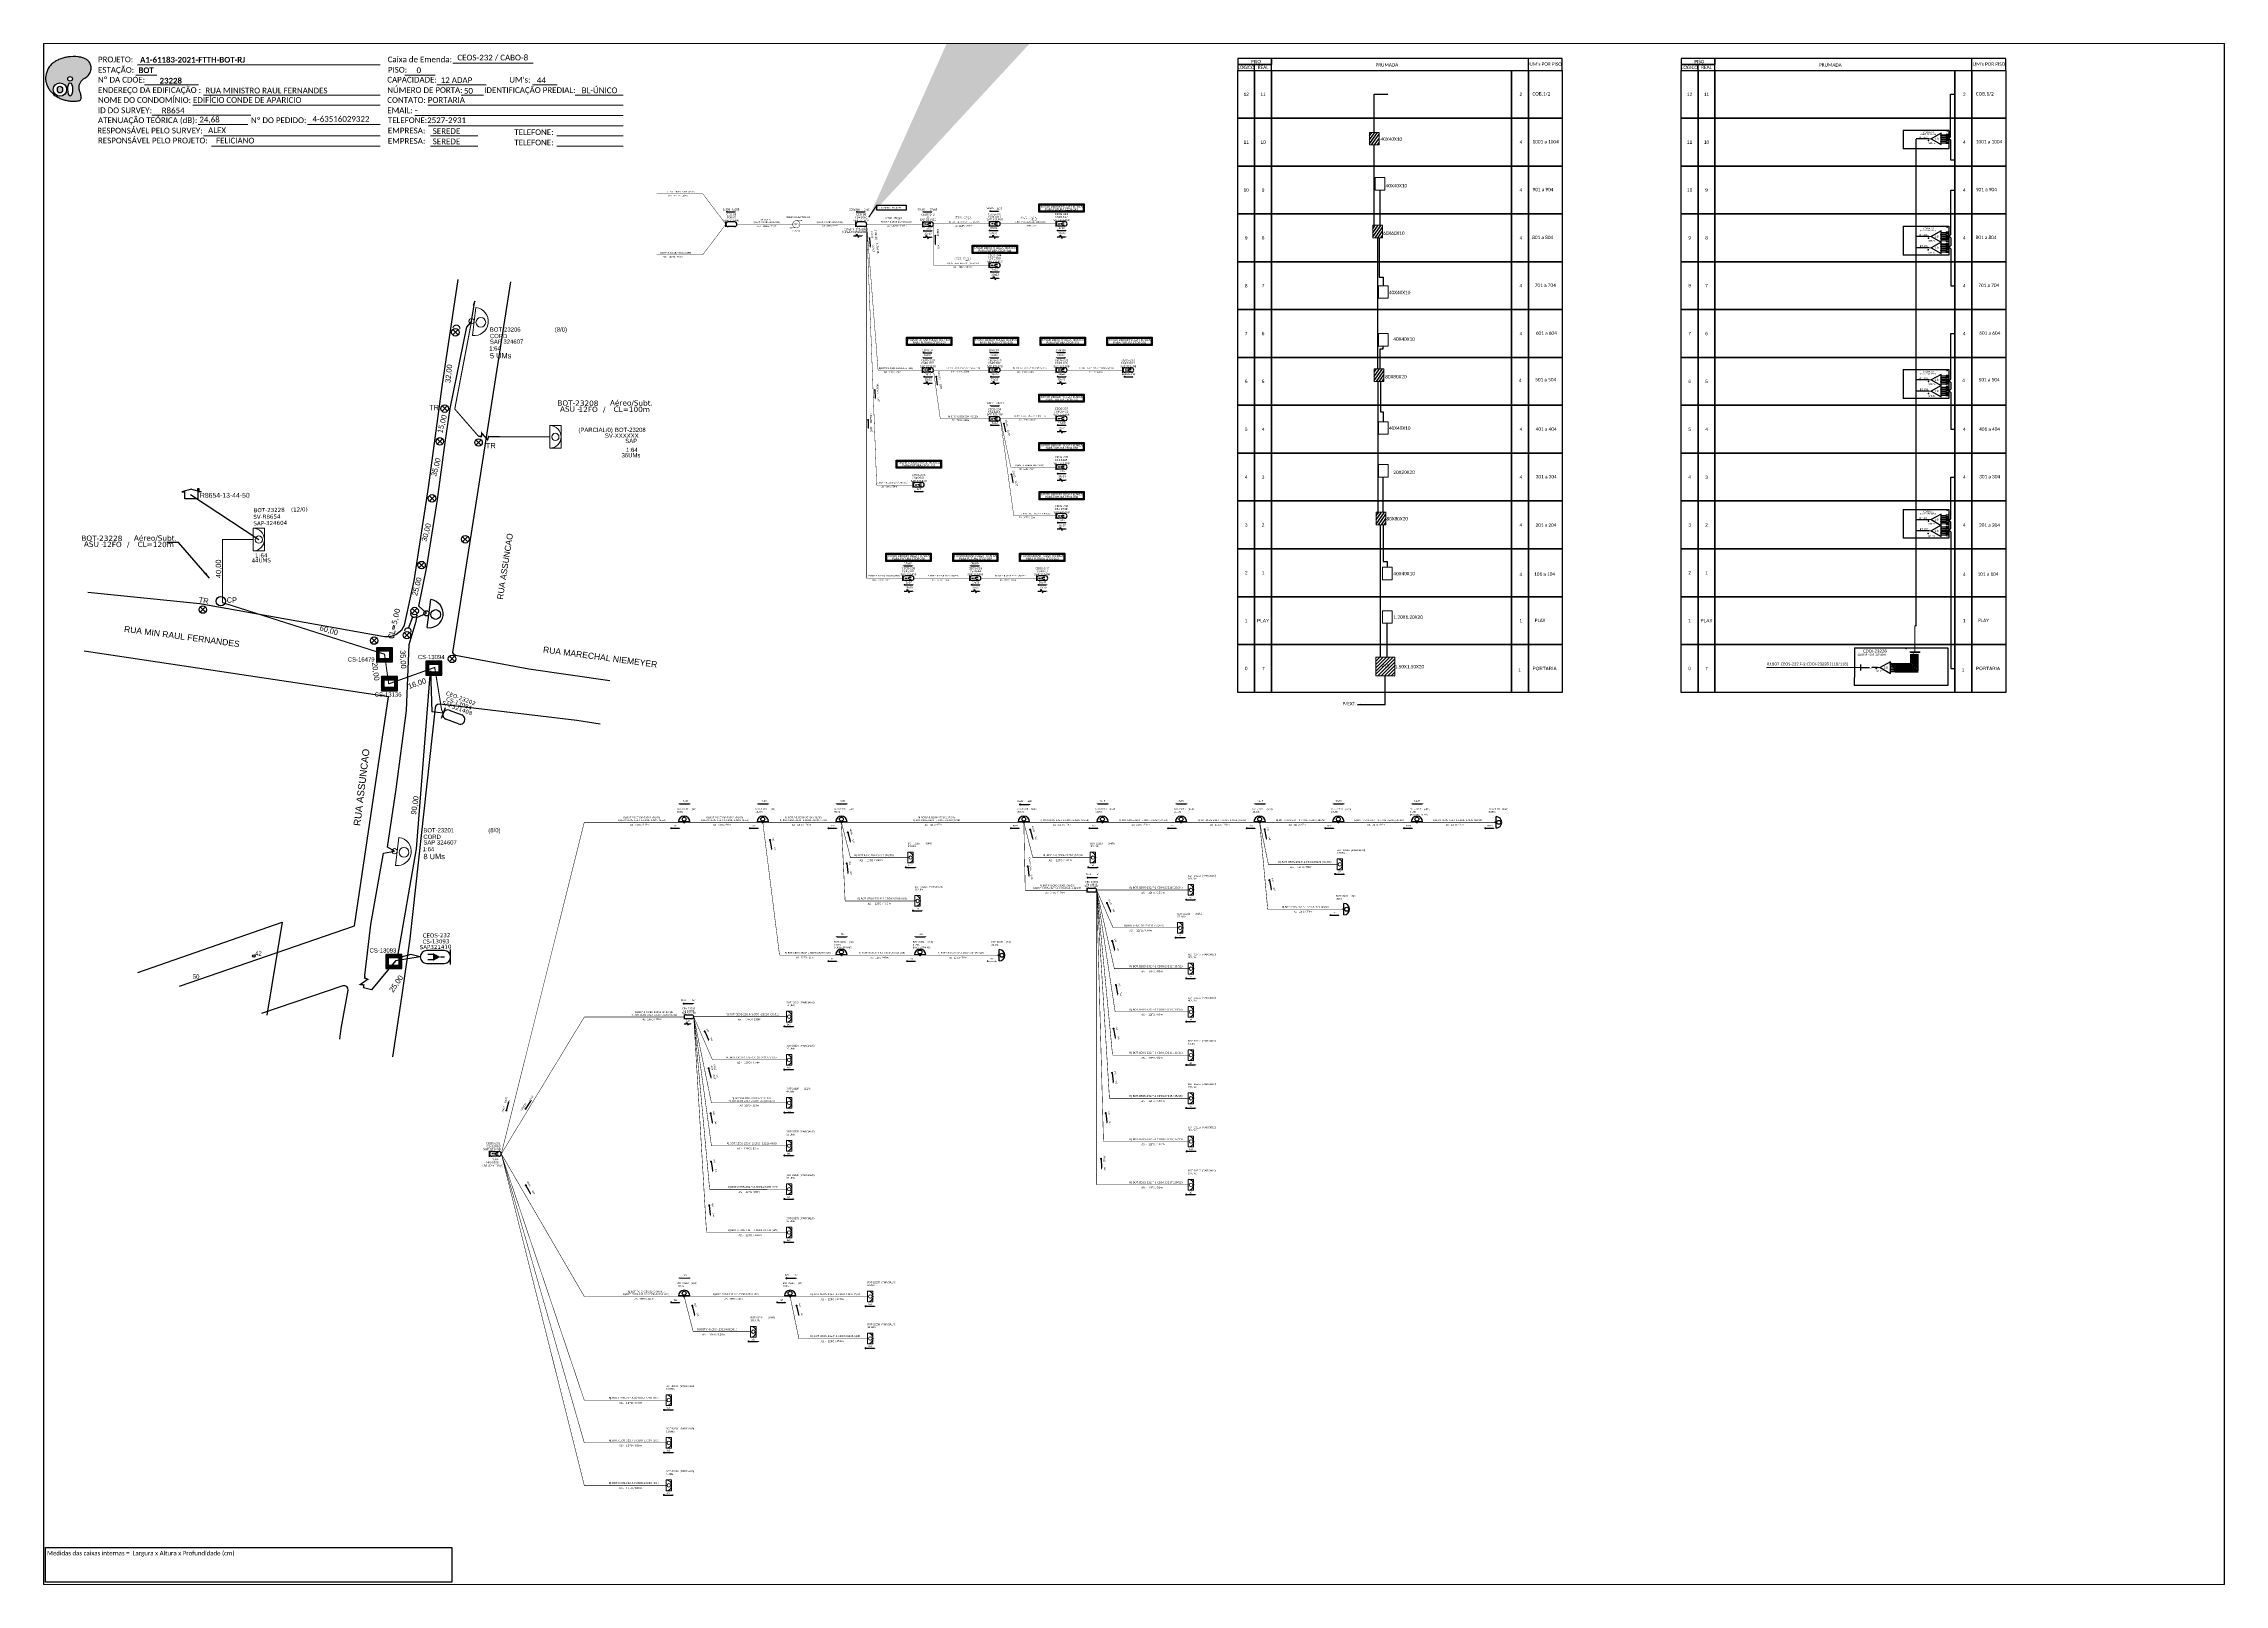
# Paper-space layout 'CDOI_23228' of a CAD drawing. Header units: metres. Extents: x 19.15 to 25.31, y 1.53 to 5.88.
# The model-space entities are those that its viewports show. They can reach past a viewport. Long polylines and large blocks are cut down to what shows.
import ezdxf
from ezdxf.enums import TextEntityAlignment as Align

# ---------------------------------------------------------------- set-up
doc = ezdxf.new("R2010")
doc.units = ezdxf.units.M
doc.linetypes.add('ARILSUPP', pattern=[2.98, 1.42, -0.71, 0.14, -0.71])
for name, color, linetype in [('10.1-Caixas Subterrâneas', 5, 'Continuous'), ('20.4-CEOS', 1, 'Continuous'), ('20.5-CABO AÉREO', 1, 'Continuous'), ('20.5-CEO', 1, 'Continuous'), ('CAP a instalar', 1, 'Continuous'), ('CD a instalar', 1, 'Continuous'), ('CDOE', 1, 'Continuous'), ('label_cabos', 7, 'Continuous'), ('LC', 7, 'Continuous'), ('Legenda', 1, 'Continuous'), ('locais', 7, 'Continuous'), ('Quadra', 98, 'Continuous'), ('SETA', 7, 'Continuous'), ('Subida Lateral', 5, 'Continuous'), ('surveys', 7, 'Continuous'), ('surveys legendas', 7, 'Continuous'), ('texto', 255, 'Continuous')]:
    doc.layers.add(name, color=color, linetype=linetype)
for name, color, linetype, lineweight in [('10.4-Postes', 1, 'Continuous', 0), ("20.0-LEGENDA DOS CDO'S", 1, 'Continuous', 0), ('20.1-CDO_INTERIOR', 1, 'Continuous', 0), ('20.2-CDO_POSTE', 1, 'Continuous', 5), ('20.6-CORDOALHA_SUPORTE', 7, 'Continuous', 25), ('40.1-ETIQUETAS', 1, 'Continuous', 20), ('CORDOALHA_SUPORTE', 7, 'Continuous', 25)]:
    doc.layers.add(name, color=color, linetype=linetype, lineweight=lineweight)
doc.layers.add('DROP DE CLIENTE', color=140, linetype='Continuous', plot=False)
doc.layers.add('EXTRA', color=50, linetype='Continuous', plot=False)
doc.styles.add('ARIAL', font='arial.ttf')
doc.styles.add('DIGICADE', font='arial.ttf')
doc.styles.add('ROMANS', font='romans.shx')
doc.styles.add('siredit', font='verdana.ttf')
doc.styles.get("Standard").update_dxf_attribs({"font": 'arial.ttf'})
doc.styles.add('WMF-Calibri0', font='calibri.ttf')
doc.styles.add('WMF-Calibri1', font='calibrib.ttf')
doc.linetypes.add('FENCELINE1', pattern='A,0.25,-0.1,[133,ltypeshp.shx,S=0.1,R=0,X=-0.1,Y=0],-0.1,1', length=1.45)
doc.linetypes.add('RESERVA', pattern='A,0.5,-0.15,["RESERVA",Standard,S=0.18,R=0,X=0,Y=-0.1],-1.3', length=1.95)
doc.dimstyles.new('CL', dxfattribs={"dimtxt": 1, "dimasz": 2, "dimexe": 0.18, "dimexo": 0.0625, "dimgap": 0.09, "dimtad": 0, "dimdec": 0, "dimrnd": 1, "dimzin": 0, "dimdsep": 46, "dimtxsty": 'siredit', "dimblk": 'NONE', "dimcen": 0, "dimse1": 1, "dimse2": 1, "dimsd1": 1, "dimsd2": 1, "dimclrt": 7, "dimadec": 0, "dimazin": 0, "dimtfac": 1, "dimtdec": 0, "dimtofl": 0, "dimtmove": 0, "dimatfit": 3, "dimfxl": 0, "dimtolj": 1, "dimtzin": 0, "dimarcsym": 0})
doc.dimstyles.get("Standard").update_dxf_attribs({"dimtxt": 0.18, "dimasz": 0.18, "dimexe": 0.18, "dimexo": 0.0625, "dimgap": 0.09, "dimtad": 0, "dimtih": 1, "dimtoh": 1, "dimdec": 4, "dimzin": 0, "dimdsep": 46, "dimtxsty": 'Standard', "dimcen": 0.09, "dimadec": 0, "dimazin": 0, "dimtfac": 1, "dimtdec": 4, "dimtofl": 0, "dimtmove": 0, "dimatfit": 3, "dimfxl": 0, "dimtolj": 1, "dimtzin": 0, "dimarcsym": 0})

# ---------------------------------------------------------------- blocks, each defined once
blk = doc.blocks.new('OI')
h = blk.add_hatch(color=40)
edge = h.paths.add_edge_path()
edge.add_spline(control_points=[(4.35, -0.67), (3.92, -0.99), (3.26, -1.5), (2.81, -2.59), (2.9, -3.5), (3.06, -4.27), (3.31, -4.85), (3.37, -5.39), (3.4, -5.88), (3.2, -6.4), (2.54, -6.61), (1.65, -6.63), (0.55, -6.67), (-0.56, -6.42), (-1.61, -6.14), (-2.77, -5.61), (-3.92, -4.77), (-4.89, -3.7), (-5.34, -2.65), (-5.6, -1.94), (-5.85, -0.96), (-5.71, 0.47), (-5.1, 2.02), (-4.14, 3.02), (-3.3, 3.61), (-2.37, 4.16), (-1.36, 4.44), (-0.56, 4.7), (0.79, 4.85), (2.24, 4.97), (3.79, 4.57), (4.67, 4.21), (5.44, 3.65), (5.76, 2.99), (6.03, 2.21), (6.01, 1.46), (5.72, 0.64), (5.31, 0.08), (4.88, -0.38), (4.51, -0.55), (4.35, -0.67)], knot_values=[0, 0, 0, 0, 1.60434, 2.417191, 3.427595, 4.282808, 4.776746, 5.304182, 5.888771, 6.258406, 6.858137, 7.79129, 8.986195, 10.124242, 11.187857, 12.242908, 13.953784, 15.414161, 16.515391, 17.349188, 17.675853, 19.552021, 21.515531, 22.568638, 23.63245, 24.621084, 25.782718, 26.745347, 27.142653, 29.870543, 31.004649, 31.921532, 32.709589, 33.801391, 34.042471, 35.192333, 35.971461, 36.628871, 37.254359, 37.836911, 37.836911, 37.836911, 37.836911], degree=3, periodic=0)
h.paths.add_polyline_path([(1.13, -0.87, -1), (-0.04, -0.87, -1)], flags=16)
edge = h.paths.add_edge_path(flags=16)
edge.add_ellipse((0.56, -3.59), major_axis=(-0.02, 1.71), ratio=0.361305, start_angle=0, end_angle=360)
h.paths.add_polyline_path([(-0.36, -3.62, -1), (-3.8, -3.62, -1)], flags=16)
edge = h.paths.add_edge_path(flags=0)
edge.add_ellipse((-2.08, -3.62), major_axis=(0, 0.885), ratio=0.758294, start_angle=0, end_angle=360)
at = {"color": 40}
for centre, radius in [((-2.08, -3.62), 1.72), ((0.54, -0.87), 0.587)]:
    blk.add_circle(centre, radius, dxfattribs=at)
blk.add_ellipse((-2.08, -3.62), major_axis=(0, 0.885), ratio=0.758294, start_param=-3.141592653589792, end_param=3.141592653589792, dxfattribs=at)
blk.add_ellipse((0.56, -3.59), major_axis=(-0.02, 1.71), ratio=0.361305, dxfattribs=at)
at = {"color": 40, "start_tangent": (-0.800898, -0.598801), "end_tangent": (-0.800898, -0.598801)}
blk.add_spline([(4.35, -0.67), (3.2, -1.78), (2.9, -2.54), (2.92, -3.55), (3.12, -4.38), (3.28, -4.85), (3.37, -5.37), (3.35, -5.95), (3.2, -6.29), (2.66, -6.55), (1.73, -6.63), (0.54, -6.62), (-0.58, -6.41), (-1.6, -6.11), (-2.56, -5.67), (-3.95, -4.67), (-4.89, -3.56), (-5.37, -2.56), (-5.64, -1.78), (-5.72, -1.46), (-5.63, 0.42), (-4.84, 2.22), (-4.13, 2.99), (-3.27, 3.62), (-2.4, 4.09), (-1.3, 4.47), (-0.37, 4.72), (0.02, 4.77), (2.75, 4.8), (3.85, 4.53), (4.69, 4.16), (5.31, 3.68), (5.85, 2.73), (5.93, 2.5), (5.94, 1.35), (5.67, 0.62), (5.29, 0.08), (4.84, -0.36), (4.35, -0.67)], degree=3, dxfattribs=at)
blk = doc.blocks.new('POSTE')
at = {"layer": 'locais', "color": 10}
for points in [[(1, -0.99), (-1, 0.99)], [(0.99, 1), (-0.99, -1)]]:
    blk.add_lwpolyline(points, dxfattribs=at)
blk.add_circle((0, 0), 1.41, dxfattribs=at)
blk = doc.blocks.new('*U29')
at = {"color": 0}
blk.add_line((2.14, -0.58), (-2.1, -0.68), dxfattribs=at)
for centre, radius in [((0, 0.38), 0.733), ((0.03, -1.03), 0.393)]:
    blk.add_circle(centre, radius, dxfattribs=at)
blk.add_arc((0.02, -0.63), 2.12, 1.3782, 181.3782, dxfattribs=at)
blk = doc.blocks.new('Inst CDOE-8 CAIXA DIST OPT CDOE 48F_8D C_SPL OPTAP')
at = {"layer": "20.0-LEGENDA DOS CDO'S", "color": 0, "style": 'ARIAL'}
for tag, p, height in [('CORDOALHA', (0.12, 4.02), 0.8), ('FID', (0.12, 5.25), 0.8), ('FIBRAS_UTILIZADAS', (2.38, 5.26), 0.8), ('1:XX', (-0.01, 1.7), 0.8), ('SAP', (0.12, 2.96), 0.8), ('UMS', (0.14, 0.22), 1)]:
    blk.add_attdef(tag, p, '', height=height, rotation=0.118, dxfattribs=at)
at = {"layer": "20.0-LEGENDA DOS CDO'S", "color": 0}
for tag, p, style, flags in [('ID_ATIVIDADE', (0.12, 6.47), 'ARIAL', 3), ('FATOR', (7.92, 6.47), 'ARIAL', 1), ('QTDE', (0.23, -0.97), 'DIGICADE', 3)]:
    blk.add_attdef(tag, p, '', height=0.8, rotation=0.118, dxfattribs=dict(at, style=style, flags=flags))
blk = doc.blocks.new('*X8')
at = {"color": 0, "linetype": 'Continuous'}
for p, q in [((-1.25, 0.34099), (-0.49099, 1.1)), ((-1.25, 0.517767), (-0.667767, 1.1)), ((-1.25, 0.694544), (-0.844544, 1.1)), ((-1.25, 0.87132), (-1.02132, 1.1)), ((-1.25, 1.048097), (-1.198097, 1.1)), ((-1.25, 0.164214), (-0.8035, 0.610714)), ((-1.25, -0.012563), (-0.8035, 0.433937)), ((-1.25, -0.18934), (-0.8035, 0.25716)), ((-1.25, -0.366117), (-0.8035, 0.080383)), ((-0.789214, 0.625), (-0.314214, 1.1)), ((-0.612437, 0.625), (-0.137437, 1.1)), ((-0.43566, 0.625), (0.03934, 1.1)), ((-0.258883, 0.625), (0.216117, 1.1)), ((-0.082107, 0.625), (0.392893, 1.1)), ((0.09467, 0.625), (0.56967, 1.1)), ((0.271447, 0.625), (0.746447, 1.1)), ((0.448223, 0.625), (0.923223, 1.1)), ((0.625, 0.625), (1.1, 1.1)), ((0.801777, 0.625), (1.25, 1.073223)), ((0.8035, 0.449947), (1.25, 0.896447)), ((0.8035, 0.27317), (1.25, 0.71967)), ((0.8035, 0.096393), (1.25, 0.542893)), ((0.8035, -0.080383), (1.25, 0.366117)), ((0.8035, -0.25716), (1.25, 0.18934)), ((0.8035, -0.433937), (1.25, 0.012563)), ((-1.25, -0.542893), (-0.8035, -0.096393)), ((-1.25, -0.71967), (-0.8035, -0.27317)), ((-1.25, -0.896447), (-0.8035, -0.449947)), ((-1.25, -1.073223), (-0.801777, -0.625)), ((-1.1, -1.1), (-0.625, -0.625)), ((-0.923223, -1.1), (-0.448223, -0.625)), ((-0.746447, -1.1), (-0.271447, -0.625)), ((-0.56967, -1.1), (-0.09467, -0.625)), ((-0.392893, -1.1), (0.082107, -0.625)), ((-0.216117, -1.1), (0.258883, -0.625)), ((-0.03934, -1.1), (0.43566, -0.625)), ((0.137437, -1.1), (0.612437, -0.625)), ((0.314214, -1.1), (0.789214, -0.625)), ((0.49099, -1.1), (1.25, -0.34099)), ((0.667767, -1.1), (1.25, -0.517767)), ((0.8035, -0.610714), (1.25, -0.164214)), ((0.844544, -1.1), (1.25, -0.694544)), ((1.02132, -1.1), (1.25, -0.87132)), ((1.198097, -1.1), (1.25, -1.048097))]:
    blk.add_line(p, q, dxfattribs=at)
blk = doc.blocks.new('MANHOLE_MQ')
at = {"color": 0, "linetype": 'Continuous'}
for p, q in [((0.0000062, 0.0000057), (-0.0000063, 0.0000057)), ((-0.0000063, 0.0000057), (-0.0000063, -0.0000053)), ((-0.000004, 0.0000033), (0.000004, 0.0000033)), ((-0.000004, -0.0000029), (-0.000004, 0.0000033)), ((0.000004, 0.0000033), (0.000004, -0.0000029)), ((0.0000062, -0.0000053), (0.0000062, 0.0000057)), ((-0.0000063, -0.0000053), (0.0000062, -0.0000053)), ((0.000004, -0.0000029), (-0.000004, -0.0000029)), ((0.000004, -0.0000029), (0.000004, -0.0000029))]:
    blk.add_line(p, q, dxfattribs=at)
at = {"color": 0, "linetype": 'Continuous', "xscale": 5e-06, "yscale": 5e-06, "zscale": 1e-05}
blk.add_blockref('*X8', (0, 0.0000002), dxfattribs=at)
blk = doc.blocks.new('CDOI_CT_ESQ')
at = {"layer": '20.1-CDO_INTERIOR', "color": 8, "lineweight": 18}
blk.add_lwpolyline([(4.92, -0.36), (4.92, 3.89), (7.04, 3.89), (7.05, -0.36)], close=True, dxfattribs=at)
blk.add_circle((5.98, 1.76), 0.68, dxfattribs=at)
blk.add_arc((7.04, 1.76), 2.12, 90.0531, 270.0531, dxfattribs=at)
at = {"layer": "20.0-LEGENDA DOS CDO'S", "color": 8, "style": 'ARIAL'}
for tag, p in [('SAP', (-9.3, 0.61)), ('CDO_N', (-9.3, 2.69)), ('SURVEY', (-9.3, 1.6)), ('1:XX', (-9.31, -1.08)), ('UMS', (-9.31, -2.09))]:
    blk.add_attdef(tag, p, '', height=0.8, rotation=359.9724, dxfattribs=at)
blk.add_attdef('FIBRAS_UTILIZADAS', text='', height=0.8, rotation=359.9724, dxfattribs=at).set_placement((-1.59, 2.69), align=Align.CENTER)
blk = doc.blocks.new('Inst CORD BENZINAL 4.55MM 3F (sem recursos)')
at = {"layer": '20.6-CORDOALHA_SUPORTE', "color": 0, "lineweight": 0, "style": 'ROMANS'}
for tag, p, flags in [('FATOR', (-5.2, -4.44), 3), ('ID_ATIVIDADE', (-5.2, -6.67), 3), ('FID', (-5.2, -8.9), 1)]:
    blk.add_attdef(tag, p, '', height=1, dxfattribs=dict(at, flags=flags))
blk.add_attdef('LANCE', text='', height=1, dxfattribs=at).set_placement((-0.54, -2.21), align=Align.RIGHT)
at = {"layer": '20.6-CORDOALHA_SUPORTE', "color": 0, "style": 'siredit'}
blk.add_attdef('QTDE', (-0.54, -2.21), '', height=1, rotation=359.69, dxfattribs=at)
blk = doc.blocks.new('LEGENDA DOS CABOS')
at = {"layer": 'EXTRA', "color": 0, "style": 'siredit'}
for tag, p in [('ID', (4.6, 0.97)), ('XX', (9.03, 0.97))]:
    blk.add_attdef(tag, text='', height=0.48, rotation=359.69, dxfattribs=at).set_placement(p, align=Align.MIDDLE_CENTER)
at = {"layer": 'Legenda', "color": 0, "style": 'siredit'}
for tag, p in [('TIPO_CABO', (1.31, 0)), ('CABO', (4.69, -0.05)), ('/', (6.81, -0.05)), ('METROS', (10.03, -0.05))]:
    blk.add_attdef(tag, text='', height=0.8, rotation=359.69, dxfattribs=at).set_placement(p, align=Align.MIDDLE_CENTER)
blk = doc.blocks.new('ETIQUETA_RS5F')
at = {"layer": '40.1-ETIQUETAS', "color": 0, "style": 'siredit'}
blk.add_text('/', height=1.5, dxfattribs=at).set_placement((1.6, -2), align=Align.MIDDLE_RIGHT)
for tag, p in [('ETIQUETA_R_SECUNDARIA', (1.2, 2.1)), ('ETIQUETA_R_PRIMARIA', (1.2, 4.1)), ('F_ATIVAS/F_MORTAS', (1.1, -4.2))]:
    blk.add_attdef(tag, text='', height=1.5, dxfattribs=at).set_placement(p, align=Align.MIDDLE_CENTER)
for tag, p in [('TIPO_CABO', (-6.6, -2.1)), ('CAP_CABO', (0.4, -2.1))]:
    blk.add_attdef(tag, text='', height=1.5, dxfattribs=at).set_placement(p, align=Align.MIDDLE_RIGHT)
for tag, p in [('FUSÃO_1', (0.8, -8.4)), ('FUSÃO_2', (0.8, -10.6)), ('FUSÃO_3', (0.8, -12.9)), ('FUSÃO_4', (0.8, -15.1)), ('FUSÃO_5', (0.8, -17.2))]:
    blk.add_attdef(tag, text='', height=1.5, dxfattribs=at).set_placement(p, align=Align.CENTER)
blk.add_attdef('METROS', text='', height=1.5, dxfattribs=at).set_placement((2.1, -2), align=Align.MIDDLE_LEFT)
blk = doc.blocks.new('_None')
blk = doc.blocks.new('*U34')
at = {"layer": '20.5-CEO'}
for p, q in [((-1.6, 1.3), (1.8, 1.3)), ((1.8, -1.1), (-1.6, -1.1))]:
    blk.add_line(p, q, dxfattribs=at)
blk.add_lwpolyline([(-2.8, 1.5), (-2.8, -1.4)], dxfattribs=at)
for centre, start, end in [((-1.6, 0.1), 90, 270), ((1.8, 0.1), 270, 90)]:
    blk.add_arc(centre, 1.2, start, end, dxfattribs=at)
at = {"layer": '20.5-CEO', "color": 7, "style": 'siredit'}
for tag, p in [('LOCAL', (0.1, 4.2)), ('SAP', (0.1, 3)), ('FID', (0.1, 5.6)), ('FIBRAS_RESERVA', (0.1, -1.9))]:
    blk.add_attdef(tag, text='', height=1.01, dxfattribs=at).set_placement(p, align=Align.TOP_CENTER)
at = {"layer": '20.5-CEO', "color": 7, "style": 'siredit', "flags": 3}
blk.add_attdef('QTDE', (-4.9, -7.1), '', height=1.01, dxfattribs=at)
at = {"layer": '20.5-CEO', "color": 7, "style": 'siredit'}
for tag, flags, p in [('ID_ATIVIDADE', 3, (0.1, -3.5)), ('FATOR', 1, (0.1, -4.8))]:
    blk.add_attdef(tag, text='', height=1.01, dxfattribs=dict(at, flags=flags)).set_placement(p, align=Align.TOP_CENTER)
blk = doc.blocks.new('*U36')
at = {"layer": '20.5-CEO'}
for p, q in [((-1.6, 1.3), (1.8, 1.3)), ((1.8, -1.1), (-1.6, -1.1))]:
    blk.add_line(p, q, dxfattribs=at)
blk.add_lwpolyline([(-2.8, 1.5), (-2.8, -1.4)], dxfattribs=at)
for centre, start, end in [((-1.6, 0.1), 90, 270), ((1.8, 0.1), 270, 90)]:
    blk.add_arc(centre, 1.2, start, end, dxfattribs=at)
at = {"layer": '20.5-CEO', "color": 7, "style": 'siredit'}
for tag, p in [('LOCAL', (0.1, 4.2)), ('SAP', (0.1, 3)), ('FID', (0.1, 5.6)), ('FIBRAS_RESERVA', (0.1, -1.9))]:
    blk.add_attdef(tag, text='', height=1.01, dxfattribs=at).set_placement(p, align=Align.TOP_CENTER)
at = {"layer": '20.5-CEO', "color": 7, "style": 'siredit', "flags": 3}
blk.add_attdef('QTDE', (-4.9, -7.1), '', height=1.01, dxfattribs=at)
at = {"layer": '20.5-CEO', "color": 7, "style": 'siredit'}
for tag, flags, p in [('ID_ATIVIDADE', 3, (0.1, -3.5)), ('FATOR', 1, (0.1, -4.8))]:
    blk.add_attdef(tag, text='', height=1.01, dxfattribs=dict(at, flags=flags)).set_placement(p, align=Align.TOP_CENTER)
blk = doc.blocks.new('Inst CB DT OCUP CFOA-SM-DD-S-72')
at = {"layer": 'label_cabos', "color": 0, "style": 'siredit'}
for tag, flags, p in [('ID_ATIVIDADE', 3, (1.3, 2.7)), ('FATOR', 1, (11.6, 2.6))]:
    blk.add_attdef(tag, text='', height=1, rotation=359.69, dxfattribs=dict(at, flags=flags)).set_placement(p, align=Align.MIDDLE_CENTER)
for tag, p in [('TIPO_CABO', (1.1, 0)), ('DESTINO_CABO', (3.1, 1.3)), ('CABO', (4.7, -0.1)), ('/', (7.7, -0.1)), ('LANCE', (10.4, 0)), ('TIPO_CABO', (13.1, 1.2)), ('UND', (16.5, 0)), ('FID', (13.6, -1.4))]:
    blk.add_attdef(tag, text='', height=1, rotation=359.69, dxfattribs=at).set_placement(p, align=Align.MIDDLE_CENTER)
blk.add_attdef('QTDE', (11.9, -0.5), '', height=1, rotation=359.69, dxfattribs=at)
blk = doc.blocks.new('Inst CB DT OCUP CFOA-SM-DD-S-144')
at = {"layer": 'label_cabos', "color": 0, "style": 'siredit'}
for tag, flags, p in [('ID_ATIVIDADE', 3, (1.3, 2.7)), ('FATOR', 1, (11.6, 2.6))]:
    blk.add_attdef(tag, text='', height=1, rotation=359.69, dxfattribs=dict(at, flags=flags)).set_placement(p, align=Align.MIDDLE_CENTER)
for tag, p in [('TIPO_CABO', (1.1, 0)), ('DESTINO_CABO', (3.1, 1.3)), ('CABO', (4.7, -0.1)), ('/', (7.7, -0.1)), ('LANCE', (10.4, 0)), ('TIPO_CABO', (13.1, 1.2)), ('UND', (16.5, 0)), ('FID', (13.6, -1.4))]:
    blk.add_attdef(tag, text='', height=1, rotation=359.69, dxfattribs=at).set_placement(p, align=Align.MIDDLE_CENTER)
blk.add_attdef('QTDE', (11.9, -0.5), '', height=1, rotation=359.69, dxfattribs=at)
blk = doc.blocks.new('Inst CB DT OCUP CFOA-SM-DD-S-36')
at = {"layer": 'label_cabos', "color": 0, "style": 'siredit'}
for tag, flags, p in [('ID_ATIVIDADE', 3, (1.3, 2.7)), ('FATOR', 1, (11.6, 2.6))]:
    blk.add_attdef(tag, text='', height=1, rotation=359.69, dxfattribs=dict(at, flags=flags)).set_placement(p, align=Align.MIDDLE_CENTER)
for tag, p in [('TIPO_CABO', (1.1, 0)), ('DESTINO_CABO', (3.1, 1.3)), ('CABO', (4.7, -0.1)), ('/', (7.7, -0.1)), ('LANCE', (10.4, 0)), ('TIPO_CABO', (13.1, 1.2)), ('UND', (16.5, 0)), ('FID', (13.6, -1.4))]:
    blk.add_attdef(tag, text='', height=1, rotation=359.69, dxfattribs=at).set_placement(p, align=Align.MIDDLE_CENTER)
blk.add_attdef('QTDE', (11.9, -0.5), '', height=1, rotation=359.69, dxfattribs=at)
blk = doc.blocks.new('SPLT_1-8_DIV_DIR')
h = blk.add_hatch(color=3)
h.dxf.hatch_style = 1
edge = h.paths.add_edge_path()
edge.add_arc((12.8, 4), 0.242, 0, 360)
h = blk.add_hatch(color=3)
h.dxf.hatch_style = 1
edge = h.paths.add_edge_path()
edge.add_arc((13.3, 2.9), 0.242, 0, 360)
h = blk.add_hatch(color=3)
h.dxf.hatch_style = 1
edge = h.paths.add_edge_path()
edge.add_arc((13.8, 1.7), 0.242, 0, 360)
h = blk.add_hatch(color=3)
h.dxf.hatch_style = 1
edge = h.paths.add_edge_path()
edge.add_arc((14.3, 0.6), 0.242, 0, 360)
h = blk.add_hatch(color=3)
h.dxf.hatch_style = 1
edge = h.paths.add_edge_path()
edge.add_arc((14.8, -0.6), 0.242, 0, 360)
h = blk.add_hatch(color=3)
h.dxf.hatch_style = 1
edge = h.paths.add_edge_path()
edge.add_arc((15.3, -1.7), 0.242, 0, 360)
h = blk.add_hatch(color=3)
h.dxf.hatch_style = 1
edge = h.paths.add_edge_path()
edge.add_arc((15.8, -2.9), 0.242, 0, 360)
h = blk.add_hatch(color=3)
h.dxf.hatch_style = 1
edge = h.paths.add_edge_path()
edge.add_arc((16.3, -4), 0.242, 0, 360)
at = {"color": 1, "lineweight": 0}
blk.add_lwpolyline([(2.2, 0), (0, 0)], dxfattribs=at)
at = {"color": 1}
blk.add_lwpolyline([(11.9, 5.4), (2.2, 0), (11.9, -5.4), (11.9, 5.4)], dxfattribs=at)
at = {"color": 7, "lineweight": 0}
for points in [[(12.8, 4), (11.9, 4)], [(11.9, 2.9), (13.3, 2.9)], [(11.9, 1.7), (13.8, 1.7)], [(11.9, 0.6), (14.3, 0.6)], [(11.9, -0.6), (14.8, -0.6)], [(11.9, -1.7), (15.3, -1.7)], [(11.9, -2.9), (15.8, -2.9)], [(11.9, -4), (16.3, -4)]]:
    blk.add_lwpolyline(points, dxfattribs=at)
at = {"color": 3}
for centre in [(12.8, 4), (13.3, 2.9), (13.8, 1.7), (14.3, 0.6), (14.8, -0.6), (15.3, -1.7), (15.8, -2.9), (16.3, -4)]:
    blk.add_circle(centre, 0.242, dxfattribs=at)
at = {"color": 1, "style": 'ARIAL'}
for s, height, p in [('1:8', 2, (5.3, -0.9)), ('S1', 0.75, (10.5, 3.8)), ('S2', 0.75, (10.5, 2.6)), ('S3', 0.75, (10.5, 1.4)), ('S4', 0.75, (10.5, 0.2)), ('S5', 0.75, (10.5, -1)), ('S6', 0.75, (10.5, -2.1)), ('S7', 0.75, (10.5, -3.2)), ('S8', 0.75, (10.5, -4.4))]:
    blk.add_text(s, height=height, dxfattribs=at).set_placement(p)
blk = doc.blocks.new('A$C415C251F')
at = {"color": 3}
blk.add_point((0, 0), dxfattribs=at)
blk = doc.blocks.new('LEG_CDOIA8_C-SPLT_DIR')
at = {"color": 3}
blk.add_blockref('A$C415C251F', (0, 0), dxfattribs=at)
at = {"color": 1, "style": 'WMF-Calibri0', "flags": 4}
blk.add_attdef('CDO', (-26.8, -2.6), '', height=2, dxfattribs=at)
blk.add_attdef('MODELO', text='', height=1.5, dxfattribs=at).set_placement((-22.2, -4.5), align=Align.CENTER)
at = {"style": 'ARIAL', "flags": 4}
blk.add_attdef('SPLITAGEM', text='', height=1.5, dxfattribs=at).set_placement((-18.4, -12.6), align=Align.CENTER)
blk = doc.blocks.new('SPLITTER_')
blk.add_point((0, 0))
at = {"style": 'ARIAL', "flags": 4}
blk.add_attdef('SPLT', (0, -3.3), '', height=1.5, dxfattribs=at)
blk = doc.blocks.new('SPLT_1-8_SC-APC')
at = {"color": 1, "lineweight": 0}
blk.add_lwpolyline([(-17, -7.5), (-19.3, -7.5)], dxfattribs=at)
at = {"color": 1}
blk.add_lwpolyline([(-7.4, -2.1), (-17, -7.5), (-7.4, -13), (-7.4, -2.1)], dxfattribs=at)
at = {"color": 3, "lineweight": 0}
for points in [[(-3, -3.5), (-7.4, -3.5)], [(-7.4, -4.7), (-3, -4.7)], [(-7.4, -5.8), (-3, -5.8)], [(-7.4, -7), (-3, -7)], [(-7.4, -8.1), (-3, -8.1)], [(-7.4, -9.3), (-3, -9.3)], [(-7.4, -10.4), (-3, -10.4)], [(-7.4, -11.6), (-3, -11.6)], [(-2.4, -3), (-2.4, -4)], [(-2.4, -3), (0, -3)], [(-2.4, -4), (0, -4)], [(-2.4, -4.2), (-2.4, -5.2)], [(-2.4, -4.2), (0, -4.2)], [(-2.4, -5.2), (0, -5.2)], [(-2.4, -5.3), (-2.4, -6.3)], [(-2.4, -5.3), (0, -5.3)], [(-2.4, -6.3), (0, -6.3)], [(-2.4, -6.5), (-2.4, -7.5)], [(-2.4, -6.5), (0, -6.5)], [(-2.4, -7.5), (0, -7.5)], [(-2.4, -7.6), (-2.4, -8.6)], [(-2.4, -7.6), (0, -7.6)], [(-2.4, -8.6), (0, -8.6)], [(-2.4, -8.8), (-2.4, -9.8)], [(-2.4, -8.8), (0, -8.8)], [(-2.4, -9.8), (0, -9.8)], [(-2.4, -9.9), (-2.4, -10.9)], [(-2.4, -9.9), (0, -9.9)], [(-2.4, -10.9), (0, -10.9)], [(-2.4, -11.1), (-2.4, -12.1)], [(-2.4, -11.1), (0, -11.1)], [(-2.4, -12.1), (0, -12.1)]]:
    blk.add_lwpolyline(points, dxfattribs=at)
for points in [[(-3, -3.2), (-2.4, -3.2), (-2.4, -3.8), (-3, -3.8)], [(-3, -4.4), (-2.4, -4.4), (-2.4, -5), (-3, -5)], [(-3, -5.5), (-2.4, -5.5), (-2.4, -6.1), (-3, -6.1)], [(-3, -6.7), (-2.4, -6.7), (-2.4, -7.3), (-3, -7.3)], [(-3, -7.8), (-2.4, -7.8), (-2.4, -8.4), (-3, -8.4)], [(-3, -9), (-2.4, -9), (-2.4, -9.6), (-3, -9.6)], [(-3, -10.1), (-2.4, -10.1), (-2.4, -10.7), (-3, -10.7)], [(-3, -11.3), (-2.4, -11.3), (-2.4, -11.9), (-3, -11.9)]]:
    blk.add_lwpolyline(points, close=True, dxfattribs=at)
at = {"color": 1, "style": 'ARIAL'}
for s, height, p in [('1:8', 2, (-13.9, -8.4)), ('S1', 0.75, (-8.7, -3.8)), ('S2', 0.75, (-8.7, -5)), ('S3', 0.75, (-8.7, -6.2)), ('S4', 0.75, (-8.7, -7.4)), ('S5', 0.75, (-8.7, -8.6)), ('S6', 0.75, (-8.7, -9.7)), ('S7', 0.75, (-8.7, -10.8)), ('S8', 0.75, (-8.7, -11.9))]:
    blk.add_text(s, height=height, dxfattribs=at).set_placement(p)
blk = doc.blocks.new('CEOS_RP_CT_DRT')
at = {"layer": '20.4-CEOS', "color": 0}
for p, q in [((-4.5, 1.2), (-1.2, 1.2)), ((-1.2, -1.2), (-4.5, -1.2))]:
    blk.add_line(p, q, dxfattribs=at)
for points in [[(-5.7, -1.4), (-5.7, 1.4)], [(-3.8, 0), (-4.6, 0)], [(-2.5, 0.5), (-1.5, 0.5)], [(-2.5, -0.5), (-1.5, -0.5)]]:
    blk.add_lwpolyline(points, dxfattribs=at)
blk.add_lwpolyline([(-3.8, 0, 0, 1.47, 0), (-2.4, 0, 1.47, 1.47, 0)], format="xyseb", dxfattribs=at)
for centre, start, end in [((-4.5, 0), 90, 270), ((-1.2, 0), 270, 90)]:
    blk.add_arc(centre, 1.19, start, end, dxfattribs=at)
at = {"layer": '20.4-CEOS', "color": 7, "style": 'siredit'}
for tag, p in [('Nº_DA_CEOS', (-2.9, 5.6)), ('LOCAL', (-2.9, 4.2)), ('SAP', (-2.9, 2.8)), ('RACIO_SPLITAGEM', (-2.9, -1.9)), ('FIBRAS_SPLITTER', (-2.9, -3.6)), ('RESERVA_FINAIS', (-2.9, -6.4)), ('FIBRAS_TOP_C', (-2.9, -5.1))]:
    blk.add_attdef(tag, text='', height=1.01, dxfattribs=at).set_placement(p, align=Align.TOP_CENTER)
blk = doc.blocks.new('CDOE-TEXTO PADRÃO')
at = {"layer": "20.0-LEGENDA DOS CDO'S", "color": 0, "style": 'ARIAL'}
for tag, p in [('CDO_N', (0.5, 7.4)), ('CORDOALHA', (0.5, 4.3)), ('SAP', (0.5, 1.7)), ('SPLITER_1', (0.6, -0.9)), ('SPLITER_2', (0.6, -3.5)), ('(XX-XX_F)S', (0.5, -8.3)), ('(XX-XX_L)S', (0.5, -10.8)), ('UMS', (0.5, -13.1))]:
    blk.add_attdef(tag, p, '', height=1.7, rotation=0.118, dxfattribs=at)
blk.add_attdef('FIBRAS_UTILIZADAS', text='', height=1.7, rotation=0.118, dxfattribs=at).set_placement((19.8, 7.4), align=Align.CENTER)
blk = doc.blocks.new('SETA1')
at = {"const_width": 1.1}
blk.add_lwpolyline([(-5.3, 0, 1), (-4.2, 0, 1)], format="xyb", close=True, dxfattribs=at)
at = {"layer": 'SETA'}
blk.add_lwpolyline([(-4.7, 0), (4.7, 0)], dxfattribs=at)
blk.add_solid([(4.7, 0.7), (6.7, 0), (4.7, -0.7)], dxfattribs=at)
blk = doc.blocks.new('CDOI_INT')
at = {"layer": '20.1-CDO_INTERIOR', "color": 0, "lineweight": 18}
blk.add_lwpolyline([(4.2, -4.2), (4.2, 4.2), (0, 4.2), (0, -4.2)], close=True, dxfattribs=at)
blk.add_circle((2.1, 0), 1.36, dxfattribs=at)
blk.add_arc((0, 0), 4.25, 270, 90, dxfattribs=at)
at = {"layer": "20.0-LEGENDA DOS CDO'S", "color": 0, "style": 'ARIAL'}
for tag, p in [('CDO_N', (-0.1, 10.4)), ('SURVEY', (-0.1, 8.2)), ('SAP', (-0.1, 6.2)), ('SPLITER_1', (21.2, 10.4)), ('SPLITER_2', (21.2, 8.7)), ('1:XX', (5.9, -2.2)), ('UMS', (5.9, -4.2))]:
    blk.add_attdef(tag, p, '', height=1.36, dxfattribs=at)
blk.add_attdef('FIBRAS_UTILIZADAS', text='', height=1.36, dxfattribs=at).set_placement((15.3, 10.4), align=Align.CENTER)
blk = doc.blocks.new('CEO_CT_DRT')
at = {"layer": '20.5-CEO', "color": 0}
for p, q in [((-1.6, 1.3), (1.8, 1.3)), ((1.8, -1.1), (-1.6, -1.1))]:
    blk.add_line(p, q, dxfattribs=at)
blk.add_lwpolyline([(-2.8, 1.5), (-2.8, -1.4)], dxfattribs=at)
for centre, start, end in [((-1.6, 0.1), 90, 270), ((1.8, 0.1), 270, 90)]:
    blk.add_arc(centre, 1.2, start, end, dxfattribs=at)
at = {"layer": '20.5-CEO', "color": 7, "style": 'siredit'}
for tag, p in [('CEO_Nº', (0.1, 5.6)), ('LOCAL', (0.1, 4.2)), ('SAP', (0.1, 3)), ('FIBRAS_RESERVA', (0.1, -1.9))]:
    blk.add_attdef(tag, text='', height=1.01, dxfattribs=at).set_placement(p, align=Align.TOP_CENTER)
blk = doc.blocks.new('SURVEY_SURVEY')
for p, q in [((0, 0.0000127), (-0.0000126, 0.000009)), ((-0.0000126, 0.000009), (-0.0000086, 0.000009)), ((-0.0000086, 0), (-0.0000086, 0.000009)), ((0.0000086, 0), (-0.0000086, 0)), ((0, 0.0000127), (0.0000126, 0.000009)), ((0.0000084, 0.0000132), (0.0000098, 0.0000132)), ((0.0000084, 0.0000103), (0.0000084, 0.0000132)), ((0.0000126, 0.000009), (0.0000086, 0.000009)), ((0.0000086, 0.000009), (0.0000086, 0)), ((0.0000098, 0.0000132), (0.0000098, 0.0000099))]:
    blk.add_line(p, q)
blk = doc.blocks.new('*U32')
at = {"color": 3}
blk.add_lwpolyline([(0.000041, 0.000066), (0.000194, 0.000066), (0.000194, 0.000041), (0.000041, 0.000041)], close=True, dxfattribs=at)
at = {"color": 3, "style": 'ARIAL'}
blk.add_attdef('SERVIÇO_EM_EMENDA_EXIST', text='', height=0.00000666, dxfattribs=at).set_placement((0.000132, 0.000051), align=Align.RIGHT)
blk.add_attdef('FID', (0.000134, 0.000051), '', height=0.00000666, dxfattribs=at)
at = {"layer": '10.4-Postes', "lineweight": 0, "style": 'ROMANS'}
for tag, p, flags in [('ID_ATIVIDADE', (-0.000007, -0.000009), 3), ('QTDE', (-0.000006, -0.000014), 3), ('FATOR', (-0.000002, -0.000011), 1)]:
    blk.add_attdef(tag, p, '', height=0.00000209, dxfattribs=dict(at, flags=flags))
at = {"color": 3}
blk.add_leader([(0, 0.000004), (0.000041, 0.000066)], dimstyle='CL', override={"dimgap": 0.09, "dimtad": 0}, dxfattribs=at)

msp = doc.modelspace()

# ---------------------------------------------------------------- hatches: boundary and pattern name
h = msp.add_hatch(color=3)
h.dxf.hatch_style = 1
edge = h.paths.add_edge_path()
edge.add_arc((50.918, 39.043), 0.00738, 0, 360)
h = msp.add_hatch(color=3)
h.dxf.hatch_style = 1
edge = h.paths.add_edge_path()
edge.add_arc((50.918, 36.398), 0.00738, 0, 360)
h = msp.add_hatch(color=3)
h.dxf.hatch_style = 1
edge = h.paths.add_edge_path()
edge.add_arc((50.918, 36.092), 0.00738, 0, 360)
h = msp.add_hatch(color=3)
h.dxf.hatch_style = 1
edge = h.paths.add_edge_path()
edge.add_arc((50.918, 32.518), 0.00738, 0, 360)
h = msp.add_hatch(color=3)
h.dxf.hatch_style = 1
edge = h.paths.add_edge_path()
edge.add_arc((50.918, 32.213), 0.00738, 0, 360)
h = msp.add_hatch(color=3)
h.dxf.hatch_style = 1
edge = h.paths.add_edge_path()
edge.add_arc((50.918, 28.737), 0.00738, 0, 360)
h = msp.add_hatch(color=3)
h.dxf.hatch_style = 1
edge = h.paths.add_edge_path()
edge.add_arc((50.918, 28.432), 0.00738, 0, 360)
at = {"linetype": 'Continuous'}
h = msp.add_hatch(dxfattribs=at)
h.set_pattern_fill('ANSI31', color=1, scale=0.020077, style=0)
h.set_pattern_definition([(45, (-55.389314, -31.53736), (-0.0450746, 0.0450746), [])])
h.paths.add_polyline_path([(36.202, 25.017), (35.948, 25.017), (35.948, 24.509), (36.456, 24.509), (36.456, 25.017)])
h.paths.add_polyline_path([(36.11, 24.722), (36.315, 24.722), (36.315, 24.834), (36.11, 24.834)], flags=24)
h = msp.add_hatch(color=3)
h.dxf.hatch_style = 1
edge = h.paths.add_edge_path()
edge.add_arc((49.533, 24.733), 0.00738, 0, 360)
at = {"layer": 'CDOE', "linetype": 'Continuous'}
h = msp.add_hatch(dxfattribs=at)
h.set_pattern_fill('ANSI31', color=1, scale=0.02, angle=10, style=0)
h.set_pattern_definition([(55, (-1.40201, 4.30208), (-0.052016155, 0.0364221), [])])
h.paths.add_polyline_path([(36.034, 39.22), (35.773, 39.22), (35.773, 38.879), (36.034, 38.879)])
h.paths.add_polyline_path([(36.031, 38.977), (36.654, 38.977), (36.654, 39.117), (36.031, 39.117)], flags=9)
h = msp.add_hatch(dxfattribs=at)
h.set_pattern_fill('ANSI31', color=1, scale=0.02, angle=10, style=0)
h.set_pattern_definition([(55, (-1.309024, 1.78705), (-0.052016155, 0.0364221), [])])
h.paths.add_polyline_path([(36.127, 36.705), (35.866, 36.705), (35.866, 36.364), (36.127, 36.364)])
h.paths.add_polyline_path([(36.124, 36.462), (36.747, 36.462), (36.747, 36.602), (36.124, 36.602)], flags=9)
h = msp.add_hatch(dxfattribs=at)
h.set_pattern_fill('ANSI31', color=1, scale=0.02, angle=10, style=0)
h.set_pattern_definition([(55, (-1.273615, -2.0976), (-0.052016155, 0.0364221), [])])
h.paths.add_polyline_path([(36.163, 32.821), (35.901, 32.821), (35.901, 32.48), (36.163, 32.48)])
h.paths.add_polyline_path([(36.16, 32.577), (36.782, 32.577), (36.782, 32.717), (36.16, 32.717)], flags=9)
h = msp.add_hatch(dxfattribs=at)
h.set_pattern_fill('ANSI31', color=1, scale=0.02, angle=10, style=0)
h.set_pattern_definition([(55, (-1.21615, -5.98225), (-0.052016155, 0.0364221), [])])
h.paths.add_polyline_path([(36.22, 28.936), (35.958, 28.936), (35.958, 28.595), (36.22, 28.595)])
h.paths.add_polyline_path([(36.217, 28.693), (36.839, 28.693), (36.839, 28.832), (36.217, 28.832)], flags=9)

# ---------------------------------------------------------------- linework, layer by layer
at = {"color": 7}
for p, q in [((17.375, 20.56), (17.066, 20.56)), ((19.503, 20.56), (19.195, 20.56)), ((21.631, 20.56), (21.323, 20.56)), ((30.827, 20.56), (30.518, 20.56)), ((17.375, 7.728), (17.066, 7.728)), ((20.243, 7.728), (19.935, 7.728))]:
    msp.add_line(p, q, dxfattribs=at)
at = {"color": 8}
for p, q in [((37.212, 20.56), (36.904, 20.56)), ((21.631, 16.963), (21.323, 16.963)), ((23.76, 16.963), (23.451, 16.963))]:
    msp.add_line(p, q, dxfattribs=at)
at = {"color": 7}
msp.add_lwpolyline([(-0.12, -0.078), (58.918, -0.078), (58.918, 41.621), (-0.12, 41.621)], close=True, dxfattribs=at)
at = {"lineweight": 0}
for points in [[(2.378, 40.768), (2.944, 40.768)], [(2.423, 41.051), (8.987, 41.051)], [(9.66, 40.771), (10.48, 40.771)], [(10.96, 41.093), (13.132, 41.093)], [(4.212, 40.223), (8.987, 40.223)], [(10.529, 40.502), (11.858, 40.502)], [(2.808, 39.689), (5.491, 39.689)], [(3.918, 39.954), (8.987, 39.954)], [(9.93, 39.674), (15.569, 39.674)], [(10.279, 39.954), (15.569, 39.954)], [(10.301, 39.395), (15.569, 39.395)]]:
    msp.add_lwpolyline(points, dxfattribs=at)
at = {"color": 0}
for points in [[(32.207, 41.059), (33.122, 41.059), (33.122, 41.222), (32.207, 41.222)], [(32.207, 40.896), (33.122, 40.896), (33.122, 41.059), (32.207, 41.059)], [(44.212, 41.059), (45.127, 41.059), (45.127, 41.222), (44.212, 41.222)], [(44.212, 40.896), (45.127, 40.896), (45.127, 41.059), (44.212, 41.059)], [(-0.069, 0.921), (10.935, 0.921), (10.935, -0.016), (-0.069, -0.016)]]:
    msp.add_lwpolyline(points, close=True, dxfattribs=at)
for points in [[(32.207, 40.896), (32.665, 40.896), (32.665, 39.602), (32.207, 39.602)], [(32.665, 40.896), (33.122, 40.896), (33.122, 39.602), (32.665, 39.602)], [(33.122, 40.896), (39.62, 40.896), (39.62, 39.602), (33.122, 39.602)], [(39.62, 40.896), (40.077, 40.896), (40.077, 39.602), (39.62, 39.602)], [(40.077, 40.896), (40.993, 40.896), (40.993, 39.602), (40.077, 39.602)], [(44.212, 40.896), (44.669, 40.896), (44.669, 39.602), (44.212, 39.602)], [(44.669, 40.896), (45.127, 40.896), (45.127, 39.602), (44.669, 39.602)], [(45.127, 40.896), (51.624, 40.896), (51.624, 39.602), (45.127, 39.602)], [(51.624, 40.896), (52.082, 40.896), (52.082, 39.602), (51.624, 39.602)], [(52.082, 40.896), (52.997, 40.896), (52.997, 39.602), (52.082, 39.602)], [(32.207, 39.602), (32.665, 39.602), (32.665, 38.307), (32.207, 38.307)], [(32.665, 39.602), (33.122, 39.602), (33.122, 38.307), (32.665, 38.307)], [(33.122, 39.602), (39.62, 39.602), (39.62, 38.307), (33.122, 38.307)], [(39.62, 39.602), (40.077, 39.602), (40.077, 38.307), (39.62, 38.307)], [(40.077, 39.602), (40.993, 39.602), (40.993, 38.307), (40.077, 38.307)], [(44.212, 39.602), (44.669, 39.602), (44.669, 38.307), (44.212, 38.307)], [(44.669, 39.602), (45.127, 39.602), (45.127, 38.307), (44.669, 38.307)], [(45.127, 39.602), (51.624, 39.602), (51.624, 38.307), (45.127, 38.307)], [(51.624, 39.602), (52.082, 39.602), (52.082, 38.307), (51.624, 38.307)], [(52.082, 39.602), (52.997, 39.602), (52.997, 38.307), (52.082, 38.307)], [(32.207, 38.307), (32.665, 38.307), (32.665, 37.012), (32.207, 37.012)], [(32.665, 38.307), (33.122, 38.307), (33.122, 37.012), (32.665, 37.012)], [(33.122, 38.307), (39.62, 38.307), (39.62, 37.012), (33.122, 37.012)], [(39.62, 38.307), (40.077, 38.307), (40.077, 37.012), (39.62, 37.012)], [(40.077, 38.307), (40.993, 38.307), (40.993, 37.012), (40.077, 37.012)], [(44.212, 38.307), (44.669, 38.307), (44.669, 37.012), (44.212, 37.012)], [(44.669, 38.307), (45.127, 38.307), (45.127, 37.012), (44.669, 37.012)], [(45.127, 38.307), (51.624, 38.307), (51.624, 37.012), (45.127, 37.012)], [(51.624, 38.307), (52.082, 38.307), (52.082, 37.012), (51.624, 37.012)], [(52.082, 38.307), (52.997, 38.307), (52.997, 37.012), (52.082, 37.012)], [(32.207, 37.012), (32.665, 37.012), (32.665, 35.717), (32.207, 35.717)], [(32.665, 37.012), (33.122, 37.012), (33.122, 35.717), (32.665, 35.717)], [(33.122, 37.012), (39.62, 37.012), (39.62, 35.717), (33.122, 35.717)], [(39.62, 37.012), (40.077, 37.012), (40.077, 35.717), (39.62, 35.717)], [(40.077, 37.012), (40.993, 37.012), (40.993, 35.717), (40.077, 35.717)], [(44.212, 37.012), (44.669, 37.012), (44.669, 35.717), (44.212, 35.717)], [(44.669, 37.012), (45.127, 37.012), (45.127, 35.717), (44.669, 35.717)], [(45.127, 37.012), (51.624, 37.012), (51.624, 35.717), (45.127, 35.717)], [(51.624, 37.012), (52.082, 37.012), (52.082, 35.717), (51.624, 35.717)], [(52.082, 37.012), (52.997, 37.012), (52.997, 35.717), (52.082, 35.717)], [(32.207, 35.717), (32.665, 35.717), (32.665, 34.422), (32.207, 34.422)], [(32.665, 35.717), (33.122, 35.717), (33.122, 34.422), (32.665, 34.422)], [(33.122, 35.717), (39.62, 35.717), (39.62, 34.422), (33.122, 34.422)], [(39.62, 35.717), (40.077, 35.717), (40.077, 34.422), (39.62, 34.422)], [(40.077, 35.717), (40.993, 35.717), (40.993, 34.422), (40.077, 34.422)], [(44.212, 35.717), (44.669, 35.717), (44.669, 34.422), (44.212, 34.422)], [(44.669, 35.717), (45.127, 35.717), (45.127, 34.422), (44.669, 34.422)], [(45.127, 35.717), (51.624, 35.717), (51.624, 34.422), (45.127, 34.422)], [(51.624, 35.717), (52.082, 35.717), (52.082, 34.422), (51.624, 34.422)], [(52.082, 35.717), (52.997, 35.717), (52.997, 34.422), (52.082, 34.422)], [(32.207, 34.422), (32.665, 34.422), (32.665, 33.127), (32.207, 33.127)], [(32.665, 34.422), (33.122, 34.422), (33.122, 33.127), (32.665, 33.127)], [(33.122, 34.422), (39.62, 34.422), (39.62, 33.127), (33.122, 33.127)], [(39.62, 34.422), (40.077, 34.422), (40.077, 33.127), (39.62, 33.127)], [(40.077, 34.422), (40.993, 34.422), (40.993, 33.127), (40.077, 33.127)], [(44.212, 34.422), (44.669, 34.422), (44.669, 33.127), (44.212, 33.127)], [(44.669, 34.422), (45.127, 34.422), (45.127, 33.127), (44.669, 33.127)], [(45.127, 34.422), (51.624, 34.422), (51.624, 33.127), (45.127, 33.127)], [(51.624, 34.422), (52.082, 34.422), (52.082, 33.127), (51.624, 33.127)], [(52.082, 34.422), (52.997, 34.422), (52.997, 33.127), (52.082, 33.127)], [(32.207, 33.127), (32.665, 33.127), (32.665, 31.832), (32.207, 31.832)], [(32.665, 33.127), (33.122, 33.127), (33.122, 31.832), (32.665, 31.832)], [(33.122, 33.127), (39.62, 33.127), (39.62, 31.832), (33.122, 31.832)], [(39.62, 33.127), (40.077, 33.127), (40.077, 31.832), (39.62, 31.832)], [(40.077, 33.127), (40.993, 33.127), (40.993, 31.832), (40.077, 31.832)], [(44.212, 33.127), (44.669, 33.127), (44.669, 31.832), (44.212, 31.832)], [(44.669, 33.127), (45.127, 33.127), (45.127, 31.832), (44.669, 31.832)], [(45.127, 33.127), (51.624, 33.127), (51.624, 31.832), (45.127, 31.832)], [(51.624, 33.127), (52.082, 33.127), (52.082, 31.832), (51.624, 31.832)], [(52.082, 33.127), (52.997, 33.127), (52.997, 31.832), (52.082, 31.832)], [(32.207, 31.832), (32.665, 31.832), (32.665, 30.537), (32.207, 30.537)], [(32.665, 31.832), (33.122, 31.832), (33.122, 30.537), (32.665, 30.537)], [(33.122, 31.832), (39.62, 31.832), (39.62, 30.537), (33.122, 30.537)], [(39.62, 31.832), (40.077, 31.832), (40.077, 30.537), (39.62, 30.537)], [(40.077, 31.832), (40.993, 31.832), (40.993, 30.537), (40.077, 30.537)], [(44.212, 31.832), (44.669, 31.832), (44.669, 30.537), (44.212, 30.537)], [(44.669, 31.832), (45.127, 31.832), (45.127, 30.537), (44.669, 30.537)], [(45.127, 31.832), (51.624, 31.832), (51.624, 30.537), (45.127, 30.537)], [(51.624, 31.832), (52.082, 31.832), (52.082, 30.537), (51.624, 30.537)], [(52.082, 31.832), (52.997, 31.832), (52.997, 30.537), (52.082, 30.537)], [(32.207, 30.537), (32.665, 30.537), (32.665, 29.243), (32.207, 29.243)], [(32.665, 30.537), (33.122, 30.537), (33.122, 29.243), (32.665, 29.243)], [(33.122, 30.537), (39.62, 30.537), (39.62, 29.243), (33.122, 29.243)], [(39.62, 30.537), (40.077, 30.537), (40.077, 29.243), (39.62, 29.243)], [(40.077, 30.537), (40.993, 30.537), (40.993, 29.243), (40.077, 29.243)], [(44.212, 30.537), (44.669, 30.537), (44.669, 29.243), (44.212, 29.243)], [(44.669, 30.537), (45.127, 30.537), (45.127, 29.243), (44.669, 29.243)], [(45.127, 30.537), (51.624, 30.537), (51.624, 29.243), (45.127, 29.243)], [(51.624, 30.537), (52.082, 30.537), (52.082, 29.243), (51.624, 29.243)], [(52.082, 30.537), (52.997, 30.537), (52.997, 29.243), (52.082, 29.243)], [(32.207, 29.243), (32.665, 29.243), (32.665, 27.948), (32.207, 27.948)], [(32.665, 29.243), (33.122, 29.243), (33.122, 27.948), (32.665, 27.948)], [(33.122, 29.243), (39.62, 29.243), (39.62, 27.948), (33.122, 27.948)], [(39.62, 29.243), (40.077, 29.243), (40.077, 27.948), (39.62, 27.948)], [(40.077, 29.243), (40.993, 29.243), (40.993, 27.948), (40.077, 27.948)], [(44.212, 29.243), (44.669, 29.243), (44.669, 27.948), (44.212, 27.948)], [(44.669, 29.243), (45.127, 29.243), (45.127, 27.948), (44.669, 27.948)], [(45.127, 29.243), (51.624, 29.243), (51.624, 27.948), (45.127, 27.948)], [(51.624, 29.243), (52.082, 29.243), (52.082, 27.948), (51.624, 27.948)], [(52.082, 29.243), (52.997, 29.243), (52.997, 27.948), (52.082, 27.948)], [(32.207, 27.948), (32.665, 27.948), (32.665, 26.653), (32.207, 26.653)], [(32.665, 27.948), (33.122, 27.948), (33.122, 26.653), (32.665, 26.653)], [(33.122, 27.948), (39.62, 27.948), (39.62, 26.653), (33.122, 26.653)], [(39.62, 27.948), (40.077, 27.948), (40.077, 26.653), (39.62, 26.653)], [(40.077, 27.948), (40.993, 27.948), (40.993, 26.653), (40.077, 26.653)], [(44.212, 27.948), (44.669, 27.948), (44.669, 26.653), (44.212, 26.653)], [(44.669, 27.948), (45.127, 27.948), (45.127, 26.653), (44.669, 26.653)], [(45.127, 27.948), (51.624, 27.948), (51.624, 26.653), (45.127, 26.653)], [(51.624, 27.948), (52.082, 27.948), (52.082, 26.653), (51.624, 26.653)], [(52.082, 27.948), (52.997, 27.948), (52.997, 26.653), (52.082, 26.653)], [(32.207, 26.653), (32.665, 26.653), (32.665, 25.358), (32.207, 25.358)], [(32.665, 26.653), (33.122, 26.653), (33.122, 25.358), (32.665, 25.358)], [(33.122, 26.653), (39.62, 26.653), (39.62, 25.358), (33.122, 25.358)], [(39.62, 26.653), (40.077, 26.653), (40.077, 25.358), (39.62, 25.358)], [(40.077, 26.653), (40.993, 26.653), (40.993, 25.358), (40.077, 25.358)], [(44.212, 26.653), (44.669, 26.653), (44.669, 25.358), (44.212, 25.358)], [(44.669, 26.653), (45.127, 26.653), (45.127, 25.358), (44.669, 25.358)], [(45.127, 26.653), (51.624, 26.653), (51.624, 25.358), (45.127, 25.358)], [(51.624, 26.653), (52.082, 26.653), (52.082, 25.358), (51.624, 25.358)], [(52.082, 26.653), (52.997, 26.653), (52.997, 25.358), (52.082, 25.358)], [(32.207, 25.358), (32.665, 25.358), (32.665, 24.063), (32.207, 24.063)], [(32.665, 25.358), (33.122, 25.358), (33.122, 24.063), (32.665, 24.063)], [(33.122, 25.358), (39.62, 25.358), (39.62, 24.063), (33.122, 24.063)], [(39.62, 25.358), (40.077, 25.358), (40.077, 24.063), (39.62, 24.063)], [(40.077, 25.358), (40.993, 25.358), (40.993, 24.063), (40.077, 24.063)], [(44.212, 25.358), (44.669, 25.358), (44.669, 24.063), (44.212, 24.063)], [(44.669, 25.358), (45.127, 25.358), (45.127, 24.063), (44.669, 24.063)], [(45.127, 25.358), (51.624, 25.358), (51.624, 24.063), (45.127, 24.063)], [(51.624, 25.358), (52.082, 25.358), (52.082, 24.063), (51.624, 24.063)], [(52.082, 25.358), (52.997, 25.358), (52.997, 24.063), (52.082, 24.063)]]:
    msp.add_lwpolyline(points, close=True)
for points in [[(32.665, 40.896), (32.665, 41.059)], [(33.122, 40.896), (40.993, 40.896), (40.993, 41.222), (33.122, 41.222), (33.122, 41.222), (33.122, 41.059)], [(40.077, 40.896), (40.077, 41.222)], [(44.669, 40.896), (44.669, 41.059)], [(45.127, 40.896), (52.997, 40.896), (52.997, 41.222), (45.127, 41.222), (45.127, 41.222), (45.127, 41.059)], [(52.082, 40.896), (52.082, 41.222)], [(11.465, 34.11), (11.554, 34.647), (11.511, 34.536)]]:
    msp.add_lwpolyline(points)
at = {"color": 7, "lineweight": 0}
for points in [[(2.608, 40.502), (4.074, 40.502)], [(11.184, 40.223), (11.784, 40.223)], [(13.116, 40.502), (13.778, 40.502)], [(14.268, 40.223), (15.567, 40.223)], [(4.064, 39.433), (5.404, 39.433)], [(4.212, 39.126), (8.987, 39.126)], [(7.022, 39.433), (8.989, 39.433)], [(10.353, 39.126), (11.632, 39.126)], [(13.775, 39.126), (15.569, 39.126)], [(4.428, 38.846), (8.987, 38.846)], [(10.353, 38.846), (11.632, 38.846)], [(13.775, 38.846), (15.569, 38.846)]]:
    msp.add_lwpolyline(points, dxfattribs=at)
at = {"color": 3}
for points in [[(35.903, 39.22), (35.903, 40.249), (36.271, 40.249)], [(51.505, 39.1), (51.505, 40.249), (51.624, 40.249)], [(51.505, 39.1), (51.505, 39.1), (51.457, 39.057), (51.505, 39.013), (51.505, 39.013)], [(51.505, 39.013), (51.505, 38.473), (51.624, 38.473)], [(35.903, 36.705), (35.903, 38.879)], [(36.06, 36.705), (36.06, 37.659)], [(51.512, 36.456), (51.512, 37.659), (51.624, 37.659)], [(35.996, 32.821), (35.996, 36.364)], [(36.035, 36.364), (36.035, 35.301), (36.144, 35.301), (36.144, 35.07)], [(51.512, 36.456), (51.512, 36.456), (51.464, 36.413), (51.512, 36.369), (51.512, 36.369)], [(51.512, 36.157), (51.512, 36.157), (51.464, 36.113), (51.512, 36.07), (51.512, 36.07)], [(51.512, 36.369), (51.512, 36.157)], [(51.512, 36.07), (51.512, 35.07), (51.624, 35.07)], [(51.512, 32.541), (51.512, 33.775), (51.624, 33.775)], [(36.059, 32.821), (36.059, 33.359), (36.144, 33.359), (36.144, 33.434)], [(36.008, 28.936), (36.008, 32.48)], [(36.072, 32.48), (36.072, 31.654), (36.144, 31.654), (36.144, 31.389)], [(51.512, 32.541), (51.512, 32.541), (51.464, 32.497), (51.512, 32.454), (51.512, 32.454)], [(51.512, 32.269), (51.512, 32.269), (51.464, 32.226), (51.512, 32.182), (51.512, 32.182)], [(51.512, 32.454), (51.512, 32.269)], [(51.512, 32.182), (51.512, 31.185), (51.624, 31.185)], [(36.144, 28.936), (36.144, 29.89)], [(51.512, 28.759), (51.512, 29.89), (51.624, 29.89)], [(36.069, 25.017), (36.069, 28.595)], [(36.144, 28.595), (36.144, 27.609), (36.254, 27.609), (36.254, 27.453)], [(51.512, 28.759), (51.512, 28.759), (51.464, 28.716), (51.512, 28.672), (51.512, 28.672)], [(51.512, 28.496), (51.512, 28.496), (51.464, 28.453), (51.512, 28.409), (51.512, 28.409)], [(51.512, 28.496), (51.512, 28.672)], [(51.512, 28.409), (51.512, 24.71), (51.624, 24.71)], [(36.254, 25.017), (36.254, 25.934)], [(36.202, 23.724), (36.202, 24.509)], [(49.071, 24.733), (49.309, 24.733), (49.309, 24.733)], [(49.525, 24.733), (49.376, 24.733)], [(36.202, 23.724), (35.451, 23.724), (35.533, 23.747)]]:
    msp.add_lwpolyline(points, dxfattribs=at)
at = {"color": 1, "lineweight": 0}
for points in [[(35.773, 39.22), (36.034, 39.22), (36.034, 38.879), (35.773, 38.879)], [(35.866, 36.705), (36.127, 36.705), (36.127, 36.364), (35.866, 36.364)], [(35.901, 32.821), (36.163, 32.821), (36.163, 32.48), (35.901, 32.48)], [(35.958, 28.936), (36.22, 28.936), (36.22, 28.595), (35.958, 28.595)], [(35.948, 25.017), (36.456, 25.017), (36.456, 24.509), (35.948, 24.509)]]:
    msp.add_lwpolyline(points, close=True, dxfattribs=at)
at = {"color": 1}
for points in [[(50.219, 39.266), (50.219, 38.774)], [(51.457, 39.266), (50.219, 39.266)], [(51.457, 39.266), (51.457, 38.774)], [(51.459, 38.774), (50.219, 38.774)], [(50.219, 36.678), (50.219, 35.898)], [(50.219, 36.678), (51.459, 36.678), (51.459, 35.898)], [(51.459, 35.898), (50.219, 35.898)], [(50.219, 32.798), (50.219, 32.019)], [(50.219, 32.798), (51.459, 32.798), (51.459, 32.019)], [(51.459, 32.019), (50.219, 32.019)], [(50.219, 29.017), (50.219, 28.237)], [(50.219, 29.017), (51.459, 29.017), (51.459, 28.237)], [(51.459, 28.237), (50.219, 28.237)], [(48.905, 25.268), (48.905, 24.464)], [(48.905, 25.268), (51.432, 25.268), (51.432, 24.252)], [(49.071, 24.652), (49.071, 24.814)], [(51.432, 24.445), (51.432, 24.252), (48.905, 24.252), (48.905, 24.464)], [(17.282, 15.094), (17.282, 15.129), (17.325, 15.059), (17.325, 15.094)]]:
    msp.add_lwpolyline(points, dxfattribs=at)
at = {"color": 5}
for points, const_width in [([(50.569, 39.043), (50.569, 25.868), (50.539, 25.868)], 0.0288), ([(20.256, 36.635), (20.092, 36.635), (20.125, 36.619)], 0.0102), ([(20.256, 36.831), (20.419, 36.831), (20.386, 36.848)], 0.0102), ([(50.539, 25.16), (50.539, 25.868)], 0.0288)]:
    msp.add_lwpolyline(points, dxfattribs=dict(at, const_width=const_width))
for points in [[(50.918, 39.043), (50.569, 39.043)], [(50.918, 36.398), (50.569, 36.398)], [(50.918, 36.092), (50.569, 36.092)], [(50.918, 32.518), (50.569, 32.518)], [(50.918, 32.213), (50.569, 32.213)], [(50.918, 28.737), (50.569, 28.737)], [(50.918, 28.432), (50.569, 28.432)], [(49.915, 24.849), (50.432, 24.849)], [(49.929, 24.816), (50.466, 24.816)], [(49.937, 24.783), (50.499, 24.783), (50.499, 24.805)], [(49.951, 24.75), (50.532, 24.75), (50.532, 25.093)], [(49.966, 24.716), (50.565, 24.716), (50.565, 25.093)], [(49.966, 24.683), (50.598, 24.683), (50.598, 25.093)], [(49.966, 24.65), (50.632, 24.65), (50.632, 25.093)], [(50.403, 25.16), (50.543, 25.16)], [(50.432, 25.16), (50.432, 25.134)], [(50.432, 24.849), (50.432, 25.093)], [(50.465, 25.133), (50.465, 25.16)], [(50.465, 25.133), (50.465, 25.16)], [(50.466, 24.816), (50.466, 25.093)], [(50.499, 25.133), (50.499, 25.16)], [(50.499, 24.783), (50.499, 25.093)], [(50.532, 25.133), (50.532, 25.16)], [(50.539, 25.16), (50.686, 25.16)], [(50.565, 25.135), (50.565, 25.16)], [(50.598, 25.134), (50.598, 25.16)], [(50.632, 25.135), (50.632, 25.16)], [(50.665, 25.134), (50.665, 25.16)], [(50.432, 24.783), (50.432, 24.783)], [(50.466, 24.783), (50.466, 24.783)]]:
    msp.add_lwpolyline(points, dxfattribs=at)
at = {"color": 0, "lineweight": 0}
for points in [[(35.929, 38), (36.191, 38), (36.191, 37.659), (35.929, 37.659)], [(36.014, 35.07), (36.275, 35.07), (36.275, 34.729), (36.014, 34.729)], [(36.014, 33.775), (36.275, 33.775), (36.275, 33.434), (36.014, 33.434)], [(36.014, 31.389), (36.275, 31.389), (36.275, 31.048), (36.014, 31.048)], [(36.014, 30.231), (36.275, 30.231), (36.275, 29.89), (36.014, 29.89)], [(36.123, 27.453), (36.385, 27.453), (36.385, 27.112), (36.123, 27.112)], [(36.123, 26.274), (36.385, 26.274), (36.385, 25.934), (36.123, 25.934)]]:
    msp.add_lwpolyline(points, close=True, dxfattribs=at)
at = {"color": 3, "ltscale": 9e-07}
for points in [[(26.825, 37.284), (28.049, 37.284), (28.049, 37.063), (26.825, 37.063)], [(26.852, 37.256), (28.022, 37.256), (28.022, 37.09), (26.852, 37.09)], [(25.017, 36.164), (26.241, 36.164), (26.241, 35.943), (25.017, 35.943)], [(25.044, 36.137), (26.214, 36.137), (26.214, 35.97), (25.044, 35.97)], [(23.241, 33.675), (24.465, 33.675), (24.465, 33.454), (23.241, 33.454)], [(25.049, 33.675), (26.273, 33.675), (26.273, 33.454), (25.049, 33.454)], [(26.857, 33.675), (28.082, 33.675), (28.082, 33.454), (26.857, 33.454)], [(28.665, 33.675), (29.89, 33.675), (29.89, 33.454), (28.665, 33.454)], [(23.268, 33.648), (24.438, 33.648), (24.438, 33.481), (23.268, 33.481)], [(25.076, 33.648), (26.246, 33.648), (26.246, 33.481), (25.076, 33.481)], [(26.884, 33.648), (28.054, 33.648), (28.054, 33.481), (26.884, 33.481)], [(28.693, 33.648), (29.862, 33.648), (29.862, 33.481), (28.693, 33.481)], [(26.825, 32.135), (28.05, 32.135), (28.05, 31.914), (26.825, 31.914)], [(26.853, 32.108), (28.023, 32.108), (28.023, 31.941), (26.853, 31.941)], [(26.825, 30.823), (28.05, 30.823), (28.05, 30.603), (26.825, 30.603)], [(26.853, 30.796), (28.023, 30.796), (28.023, 30.63), (26.853, 30.63)], [(22.959, 30.35), (24.184, 30.35), (24.184, 30.13), (22.959, 30.13)], [(22.987, 30.323), (24.157, 30.323), (24.157, 30.157), (22.987, 30.157)], [(26.827, 29.497), (28.051, 29.497), (28.051, 29.277), (26.827, 29.277)], [(26.854, 29.47), (28.024, 29.47), (28.024, 29.304), (26.854, 29.304)], [(22.681, 27.829), (23.905, 27.829), (23.905, 27.608), (22.681, 27.608)], [(22.708, 27.801), (23.878, 27.801), (23.878, 27.635), (22.708, 27.635)], [(24.492, 27.829), (25.716, 27.829), (25.716, 27.608), (24.492, 27.608)], [(24.519, 27.801), (25.689, 27.801), (25.689, 27.635), (24.519, 27.635)], [(26.303, 27.829), (27.527, 27.829), (27.527, 27.608), (26.303, 27.608)], [(26.33, 27.801), (27.5, 27.801), (27.5, 27.635), (26.33, 27.635)]]:
    msp.add_lwpolyline(points, close=True, dxfattribs=at)
at = {"color": 0, "const_width": 0.0257}
for points in [[(18.367, 37.068, 1), (18.393, 37.068, 1)], [(21.882, 37.068, 1), (21.907, 37.068, 1)], [(25.51, 37.1, 1), (25.51, 37.074, 1)], [(22.238, 36.37, 1), (22.24, 36.345, 1)], [(23.695, 36.553, 1), (23.72, 36.553, 1)], [(24.02, 36.434, 1), (24.02, 36.409, 1)], [(25.479, 36.562, 1), (25.504, 36.562, 1)], [(27.32, 36.562, 1), (27.346, 36.562, 1)], [(25.513, 35.443, 1), (25.538, 35.443, 1)], [(23.687, 33.256, 1), (23.713, 33.256, 1)], [(23.705, 32.606, 1), (23.731, 32.606, 1)], [(24.044, 32.619, 1), (24.047, 32.593, 1)], [(25.513, 32.606, 1), (25.539, 32.606, 1)], [(27.321, 32.606, 1), (27.347, 32.606, 1)], [(29.129, 32.606, 1), (29.155, 32.606, 1)], [(22.382, 32.256, 1), (22.383, 32.231, 1)], [(22.199, 31.451, 1), (22.199, 31.425, 1)], [(25.513, 31.295, 1), (25.539, 31.295, 1)], [(25.874, 31.347, 1), (25.879, 31.321, 1)], [(27.321, 31.295, 1), (27.347, 31.295, 1)], [(23.456, 29.502, 1), (23.481, 29.502, 1)], [(26.076, 29.976, 1), (26.081, 29.951, 1)], [(27.321, 29.983, 1), (27.347, 29.983, 1)], [(27.323, 28.657, 1), (27.348, 28.657, 1)], [(23.178, 26.974, 1), (23.203, 26.974, 1)], [(24.989, 26.974, 1), (25.014, 26.974, 1)], [(26.799, 26.974, 1), (26.825, 26.974, 1)]]:
    msp.add_lwpolyline(points, format="xyb", close=True, dxfattribs=at)
at = {"color": 5, "const_width": 0.0109}
msp.add_lwpolyline([(20.256, 36.831, 1.000012), (20.256, 36.635, 0.999978)], format="xyb", close=True, dxfattribs=at)
at = {"color": 0}
for points in [[(21.888, 36.422), (21.888, 36.467), (21.942, 36.377), (21.942, 36.422)], [(23.774, 36.381), (23.774, 36.426), (23.828, 36.335), (23.828, 36.381)], [(25.581, 36.39), (25.581, 36.436), (25.635, 36.345), (25.635, 36.39)], [(27.4, 36.39), (27.4, 36.436), (27.454, 36.345), (27.454, 36.39)], [(25.592, 35.271), (25.592, 35.316), (25.646, 35.225), (25.646, 35.271)], [(23.784, 32.434), (23.784, 32.479), (23.838, 32.389), (23.838, 32.434)], [(25.593, 32.436), (25.593, 32.482), (25.647, 32.391), (25.647, 32.436)], [(27.401, 32.436), (27.401, 32.481), (27.455, 32.39), (27.455, 32.436)], [(27.4, 31.123), (27.4, 31.168), (27.455, 31.077), (27.455, 31.123)], [(27.4, 29.811), (27.4, 29.856), (27.455, 29.766), (27.455, 29.811)], [(27.402, 28.485), (27.402, 28.53), (27.456, 28.44), (27.456, 28.485)], [(23.257, 26.802), (23.257, 26.847), (23.311, 26.757), (23.311, 26.802)], [(25.068, 26.802), (25.068, 26.847), (25.122, 26.757), (25.122, 26.802)], [(26.879, 26.802), (26.879, 26.847), (26.933, 26.757), (26.933, 26.802)]]:
    msp.add_lwpolyline(points, dxfattribs=at)
at = {"color": 1, "const_width": 0.0288}
msp.add_lwpolyline([(49.071, 24.733), (46.518, 24.733)], dxfattribs=at)
at = {"color": 8, "linetype": 'RESERVA', "ltscale": 0.1}
msp.add_lwpolyline([(50.009, 24.617), (50.626, 24.617)], dxfattribs=at)
for points, const_width in [([(16.856, 20.386, 1), (16.882, 20.386, 1)], 0.0259), ([(18.985, 20.386, 1), (19.011, 20.386, 1)], 0.0259), ([(21.113, 20.386, 1), (21.139, 20.386, 1)], 0.0259), ([(26.052, 20.386, 1), (26.078, 20.386, 1)], 0.0259), ([(28.18, 20.386, 1), (28.206, 20.386, 1)], 0.0259), ([(30.309, 20.386, 1), (30.335, 20.386, 1)], 0.0259), ([(32.437, 20.386, 1), (32.463, 20.386, 1)], 0.0259), ([(34.566, 20.386, 1), (34.591, 20.386, 1)], 0.0259), ([(36.694, 20.386, 1), (36.72, 20.386, 1)], 0.0259), ([(38.896, 20.386, 1), (38.922, 20.386, 1)], 0.0259), ([(23.208, 19.328, 1), (23.236, 19.328, 1)], 0.0285), ([(28.146, 19.328, 1), (28.175, 19.328, 1)], 0.0285), ([(34.83, 19.146, 1), (34.859, 19.146, 1)], 0.0285), ([(30.798, 18.452, 1), (30.827, 18.452, 1)], 0.0285), ([(23.398, 18.155, 1), (23.427, 18.155, 1)], 0.0285), ([(34.704, 18.034, 1), (34.73, 18.034, 1)], 0.0259), ([(30.509, 17.425, 1), (30.538, 17.425, 1)], 0.0285), ([(21.113, 16.789, 1), (21.139, 16.789, 1)], 0.0259), ([(23.242, 16.789, 1), (23.268, 16.789, 1)], 0.0259), ([(30.798, 16.322, 1), (30.827, 16.322, 1)], 0.0285), ([(19.92, 15.023, 1), (19.948, 15.023, 1)], 0.0285), ([(30.798, 15.152, 1), (30.827, 15.152, 1)], 0.0285), ([(19.92, 13.853, 1), (19.948, 13.853, 1)], 0.0285), ([(30.798, 13.982, 1), (30.827, 13.982, 1)], 0.0285), ([(19.92, 12.691, 1), (19.948, 12.691, 1)], 0.0285), ([(30.798, 12.813, 1), (30.827, 12.813, 1)], 0.0285), ([(19.92, 11.529, 1), (19.948, 11.529, 1)], 0.0285), ([(30.811, 11.643, 1), (30.84, 11.643, 1)], 0.0285), ([(19.92, 10.351, 1), (19.948, 10.351, 1)], 0.0285), ([(30.798, 10.473, 1), (30.827, 10.473, 1)], 0.0285), ([(19.92, 9.182, 1), (19.948, 9.182, 1)], 0.0285), ([(16.856, 7.554, 1), (16.882, 7.554, 1)], 0.0259), ([(19.725, 7.554, 1), (19.751, 7.554, 1)], 0.0259), ([(22.117, 7.45, 1), (22.145, 7.45, 1)], 0.0285), ([(18.951, 6.496, 1), (18.979, 6.496, 1)], 0.0285), ([(22.117, 6.314, 1), (22.145, 6.314, 1)], 0.0285), ([(16.664, 4.642, 1), (16.692, 4.642, 1)], 0.0285), ([(16.664, 3.49, 1), (16.692, 3.49, 1)], 0.0285), ([(16.658, 2.34, 1), (16.686, 2.34, 1)], 0.0285)]:
    msp.add_lwpolyline(points, format="xyb", close=True, dxfattribs=dict(const_width=const_width))
at = {"linetype": 'Continuous'}
msp.add_lwpolyline([(10.074, 16.902), (9.405, 16.801)], dxfattribs=at)
at = {"color": 3}
msp.add_circle((49.533, 24.733), 0.00738, dxfattribs=at)
at = {"color": 7}
for centre, radius in [((17.22, 20.633), 0.0532), ((19.349, 20.633), 0.0532), ((21.477, 20.633), 0.0532), ((30.673, 20.633), 0.0532), ((17.22, 20.546), 0.0143), ((19.349, 20.546), 0.0143), ((21.477, 20.546), 0.0143), ((30.673, 20.546), 0.0143), ((17.22, 7.801), 0.0532), ((17.22, 7.714), 0.0143), ((20.089, 7.801), 0.0532), ((20.089, 7.714), 0.0143)]:
    msp.add_circle(centre, radius, dxfattribs=at)
at = {"color": 8}
for centre, radius in [((37.058, 20.633), 0.0532), ((37.058, 20.546), 0.0143), ((21.477, 17.036), 0.0532), ((21.477, 16.949), 0.0143), ((23.606, 17.036), 0.0532), ((23.606, 16.949), 0.0143)]:
    msp.add_circle(centre, radius, dxfattribs=at)
at = {"color": 7}
for centre in [(17.22, 20.56), (19.349, 20.56), (21.477, 20.56), (30.673, 20.56), (17.22, 7.728), (20.089, 7.728)]:
    msp.add_arc(centre, 0.154, 0, 180, dxfattribs=at)
at = {"color": 8}
for centre in [(37.058, 20.56), (21.477, 16.963), (23.606, 16.963)]:
    msp.add_arc(centre, 0.154, 0, 180, dxfattribs=at)
at = {"layer": '20.1-CDO_INTERIOR', "color": 1, "lineweight": 18}
msp.add_lwpolyline([(5.859, 27.892), (5.859, 28.504), (5.553, 28.504), (5.553, 27.892)], close=True, dxfattribs=at)
msp.add_circle((5.706, 28.198), 0.0979, dxfattribs=at)
msp.add_arc((5.553, 28.198), 0.306, 269.94691, 89.94691, dxfattribs=at)
at = {"layer": '20.4-CEOS', "color": 5}
for p, q in [((18.586, 36.795), (18.412, 36.795)), ((18.586, 36.671), (18.412, 36.671)), ((22.1, 36.795), (21.926, 36.795)), ((22.1, 36.671), (21.926, 36.671)), ((29.158, 32.849), (29.332, 32.849)), ((29.332, 32.725), (29.158, 32.725)), ((10.727, 17.073), (10.246, 17.073)), ((10.246, 16.73), (10.727, 16.73))]:
    msp.add_line(p, q, dxfattribs=at)
at = {"layer": '20.4-CEOS', "color": 8}
for p, q in [((27.523, 36.805), (27.349, 36.805)), ((27.523, 36.681), (27.349, 36.681)), ((25.715, 35.685), (25.541, 35.685)), ((25.715, 35.561), (25.541, 35.561)), ((27.524, 31.537), (27.35, 31.537)), ((27.524, 31.413), (27.35, 31.413)), ((27.524, 30.226), (27.35, 30.226)), ((23.658, 29.744), (23.484, 29.744)), ((23.658, 29.62), (23.484, 29.62)), ((27.524, 30.102), (27.35, 30.102)), ((27.525, 28.9), (27.351, 28.9)), ((27.525, 28.776), (27.351, 28.776)), ((23.38, 27.217), (23.206, 27.217)), ((25.191, 27.217), (25.017, 27.217)), ((27.002, 27.217), (26.828, 27.217)), ((23.38, 27.093), (23.206, 27.093)), ((25.191, 27.093), (25.017, 27.093)), ((27.002, 27.093), (26.828, 27.093))]:
    msp.add_line(p, q, dxfattribs=at)
at = {"layer": '20.4-CEOS', "color": 7}
for p, q in [((23.733, 32.849), (23.907, 32.849)), ((23.907, 32.725), (23.733, 32.725)), ((25.541, 32.849), (25.715, 32.849)), ((25.715, 32.725), (25.541, 32.725)), ((27.35, 32.849), (27.524, 32.849)), ((27.524, 32.725), (27.35, 32.725))]:
    msp.add_line(p, q, dxfattribs=at)
at = {"layer": '20.4-CEOS', "color": 5}
for points in [[(18.35, 36.659), (18.35, 36.808)], [(21.864, 36.659), (21.864, 36.808)], [(29.096, 32.712), (29.096, 32.862)], [(29.197, 32.787), (29.155, 32.787)], [(29.265, 32.811), (29.318, 32.811)], [(29.265, 32.76), (29.318, 32.76)], [(10.43, 16.97), (10.283, 16.97)], [(10.43, 16.827), (10.283, 16.827)], [(10.62, 16.902), (10.735, 16.902)], [(10.899, 16.695), (10.899, 17.108)]]:
    msp.add_lwpolyline(points, dxfattribs=at)
at = {"layer": '20.4-CEOS', "color": 7}
for points in [[(23.772, 36.733), (23.73, 36.733)], [(23.841, 36.758), (23.894, 36.758)], [(23.841, 36.706), (23.894, 36.706)], [(25.58, 36.743), (25.538, 36.743)], [(25.649, 36.768), (25.702, 36.768)], [(25.649, 36.716), (25.702, 36.716)], [(23.671, 32.712), (23.671, 32.862)], [(23.772, 32.787), (23.73, 32.787)], [(23.841, 32.811), (23.894, 32.811)], [(23.841, 32.76), (23.894, 32.76)], [(25.479, 32.712), (25.479, 32.862)], [(25.58, 32.787), (25.538, 32.787)], [(25.649, 32.811), (25.702, 32.811)], [(25.649, 32.76), (25.702, 32.76)], [(27.287, 32.712), (27.287, 32.862)], [(27.388, 32.787), (27.347, 32.787)], [(27.457, 32.811), (27.51, 32.811)], [(27.457, 32.76), (27.51, 32.76)], [(25.527, 31.468), (25.58, 31.468)], [(25.649, 31.493), (25.702, 31.493)], [(25.649, 31.441), (25.702, 31.441)]]:
    msp.add_lwpolyline(points, dxfattribs=at)
for points in [[(23.772, 36.733, 0, 0.0766, 0), (23.844, 36.733, 0.0766, 0.0766, 0)], [(25.58, 36.743, 0, 0.0766, 0), (25.652, 36.743, 0.0766, 0.0766, 0)], [(23.772, 32.787, 0, 0.0766, 0), (23.844, 32.787, 0.0766, 0.0766, 0)], [(25.58, 32.787, 0, 0.0766, 0), (25.652, 32.787, 0.0766, 0.0766, 0)], [(27.388, 32.787, 0, 0.0766, 0), (27.46, 32.787, 0.0766, 0.0766, 0)], [(25.58, 31.468, 0, 0.0766, 0), (25.652, 31.468, 0.0766, 0.0766, 0)]]:
    msp.add_lwpolyline(points, format="xyseb", dxfattribs=at)
at = {"layer": '20.4-CEOS', "color": 8}
for points in [[(27.287, 36.668), (27.287, 36.818)], [(27.335, 36.743), (27.388, 36.743)], [(27.456, 36.768), (27.509, 36.768)], [(27.456, 36.716), (27.509, 36.716)], [(25.479, 35.549), (25.479, 35.698)], [(25.527, 35.623), (25.58, 35.623)], [(25.649, 35.648), (25.701, 35.648)], [(25.649, 35.596), (25.701, 35.596)], [(27.287, 31.401), (27.287, 31.55)], [(27.336, 31.475), (27.388, 31.475)], [(27.457, 31.5), (27.51, 31.5)], [(27.457, 31.448), (27.51, 31.448)], [(27.287, 30.089), (27.287, 30.239)], [(27.336, 30.164), (27.388, 30.164)], [(27.457, 30.188), (27.51, 30.188)], [(27.457, 30.137), (27.51, 30.137)], [(23.422, 29.607), (23.422, 29.757)], [(23.47, 29.682), (23.523, 29.682)], [(23.592, 29.707), (23.644, 29.707)], [(23.592, 29.655), (23.644, 29.655)], [(27.289, 28.763), (27.289, 28.913)], [(27.337, 28.838), (27.39, 28.838)], [(27.458, 28.862), (27.511, 28.862)], [(27.458, 28.811), (27.511, 28.811)], [(23.144, 27.08), (23.144, 27.229)], [(23.314, 27.179), (23.366, 27.179)], [(24.955, 27.08), (24.955, 27.229)], [(25.124, 27.179), (25.177, 27.179)], [(26.766, 27.08), (26.766, 27.229)], [(26.935, 27.179), (26.988, 27.179)], [(23.192, 27.155), (23.245, 27.155)], [(23.314, 27.128), (23.366, 27.128)], [(25.003, 27.155), (25.056, 27.155)], [(25.124, 27.128), (25.177, 27.128)], [(26.814, 27.155), (26.867, 27.155)], [(26.935, 27.128), (26.988, 27.128)]]:
    msp.add_lwpolyline(points, dxfattribs=at)
for points in [[(27.388, 36.743, 0, 0.0766, 0), (27.46, 36.743, 0.0766, 0.0766, 0)], [(25.58, 35.623, 0, 0.0766, 0), (25.652, 35.623, 0.0766, 0.0766, 0)], [(27.388, 31.475, 0, 0.0766, 0), (27.46, 31.475, 0.0766, 0.0766, 0)], [(27.388, 30.164, 0, 0.0766, 0), (27.46, 30.164, 0.0766, 0.0766, 0)], [(23.523, 29.682, 0, 0.0766, 0), (23.595, 29.682, 0.0766, 0.0766, 0)], [(27.39, 28.838, 0, 0.0766, 0), (27.462, 28.838, 0.0766, 0.0766, 0)], [(23.245, 27.155, 0, 0.0766, 0), (23.317, 27.155, 0.0766, 0.0766, 0)], [(25.056, 27.155, 0, 0.0766, 0), (25.128, 27.155, 0.0766, 0.0766, 0)], [(26.867, 27.155, 0, 0.0766, 0), (26.939, 27.155, 0.0766, 0.0766, 0)]]:
    msp.add_lwpolyline(points, format="xyseb", dxfattribs=at)
at = {"layer": '20.4-CEOS', "color": 5}
for points in [[(29.197, 32.787, 0, 0.0766, 0), (29.268, 32.787, 0.0766, 0.0766, 0)], [(10.62, 16.902, 0, 0.212, 0), (10.421, 16.902, 0.212, 0.212, 0)]]:
    msp.add_lwpolyline(points, format="xyseb", dxfattribs=at)
for centre, radius, start, end in [((18.412, 36.733), 0.062, 90, 270), ((18.586, 36.733), 0.062, 270, 90), ((21.926, 36.733), 0.062, 90, 270), ((22.1, 36.733), 0.062, 270, 90), ((29.158, 32.787), 0.062, 90, 270), ((29.332, 32.787), 0.062, 270, 90), ((10.246, 16.902), 0.172, 90, 270), ((10.727, 16.902), 0.172, 270, 90)]:
    msp.add_arc(centre, radius, start, end, dxfattribs=at)
at = {"layer": '20.4-CEOS', "color": 8}
for centre, start, end in [((27.349, 36.743), 90, 270), ((27.523, 36.743), 270, 90), ((25.541, 35.623), 90, 270), ((25.715, 35.623), 270, 90), ((27.35, 31.475), 90, 270), ((27.524, 31.475), 270, 90), ((27.35, 30.164), 90, 270), ((27.524, 30.164), 270, 90), ((23.484, 29.682), 90, 270), ((23.658, 29.682), 270, 90), ((27.351, 28.838), 90, 270), ((27.525, 28.838), 270, 90), ((23.206, 27.155), 90, 270), ((23.38, 27.155), 270, 90), ((25.017, 27.155), 90, 270), ((25.191, 27.155), 270, 90), ((26.828, 27.155), 90, 270), ((27.002, 27.155), 270, 90)]:
    msp.add_arc(centre, 0.062, start, end, dxfattribs=at)
at = {"layer": '20.4-CEOS', "color": 7}
for centre, start, end in [((23.733, 32.787), 90, 270), ((23.907, 32.787), 270, 90), ((25.541, 32.787), 90, 270), ((25.715, 32.787), 270, 90), ((27.35, 32.787), 90, 270), ((27.524, 32.787), 270, 90)]:
    msp.add_arc(centre, 0.062, start, end, dxfattribs=at)
at = {"layer": '20.5-CABO AÉREO', "color": 7, "ltscale": 50, "const_width": 0.0104}
for points in [[(16.478, 37.558), (17.724, 37.558), (18.35, 36.733)], [(16.478, 35.908), (17.724, 35.908), (18.35, 36.733)], [(22.161, 36.733), (22.161, 27.155)], [(22.162, 36.733), (22.433, 29.675), (22.433, 29.675)], [(23.969, 32.787), (23.969, 32.787), (24.154, 31.468)], [(24.154, 31.468), (25.48, 31.468)], [(25.777, 31.475), (27.287, 31.475)], [(25.779, 31.475), (25.778, 31.475), (26.063, 30.157)], [(25.779, 31.475), (25.961, 30.157), (26.145, 28.838)], [(26.063, 30.157), (27.288, 30.157)], [(22.433, 29.675), (23.422, 29.675)], [(26.145, 28.838), (27.289, 28.838)], [(22.155, 27.155), (23.144, 27.155)], [(23.442, 27.155), (24.955, 27.155)], [(25.253, 27.155), (26.766, 27.155)]]:
    msp.add_lwpolyline(points, dxfattribs=at)
at = {"layer": '20.5-CABO AÉREO', "color": 5, "ltscale": 50, "const_width": 0.0104}
for points in [[(18.648, 36.733), (20.158, 36.733)], [(22.162, 36.733), (22.47, 32.787)], [(22.47, 32.787), (23.671, 32.787)], [(23.969, 32.787), (25.479, 32.787)], [(25.777, 32.787), (27.287, 32.787)], [(27.586, 32.787), (29.096, 32.787)]]:
    msp.add_lwpolyline(points, dxfattribs=at)
at = {"layer": '20.5-CABO AÉREO', "ltscale": 50, "const_width": 0.0104}
for points in [[(22.433, 29.675), (22.433, 29.675), (22.433, 29.675)], [(22.433, 29.675), (23.422, 29.675)]]:
    msp.add_lwpolyline(points, dxfattribs=at)
at = {"layer": '20.5-CEO', "color": 7}
for p, q in [((23.733, 36.795), (23.907, 36.795)), ((23.907, 36.671), (23.733, 36.671)), ((25.541, 36.805), (25.715, 36.805)), ((25.715, 36.681), (25.541, 36.681)), ((25.54, 31.529), (25.711, 31.529)), ((25.711, 31.407), (25.54, 31.407))]:
    msp.add_line(p, q, dxfattribs=at)
at = {"layer": '20.5-CEO', "color": 5}
for p, q in [((11.112, 23.211), (10.772, 23.337)), ((10.862, 23.579), (11.202, 23.453))]:
    msp.add_line(p, q, dxfattribs=at)
at = {"layer": '20.5-CEO', "color": 7}
for points in [[(23.671, 36.808), (23.671, 36.659)], [(25.479, 36.818), (25.479, 36.668)], [(25.48, 31.541), (25.48, 31.395)]]:
    msp.add_lwpolyline(points, dxfattribs=at)
at = {"layer": '20.5-CEO', "color": 5}
msp.add_lwpolyline([(10.75, 23.649), (10.642, 23.357)], dxfattribs=at)
at = {"layer": '20.5-CEO', "color": 7}
for centre, radius, start, end in [((23.733, 36.733), 0.062, 90, 270), ((23.907, 36.733), 0.062, 270, 90), ((25.541, 36.743), 0.062, 90, 270), ((25.715, 36.743), 0.062, 270, 90), ((25.54, 31.468), 0.0607, 90, 270), ((25.711, 31.468), 0.0607, 270, 90)]:
    msp.add_arc(centre, radius, start, end, dxfattribs=at)
at = {"layer": '20.5-CEO', "color": 5}
for centre, start, end in [((10.817, 23.458), 69.63446, 249.63446), ((11.157, 23.332), 249.63446, 69.63446)]:
    msp.add_arc(centre, 0.129, start, end, dxfattribs=at)
at = {"layer": '40.1-ETIQUETAS', "color": 5, "const_width": 0.0104}
msp.add_lwpolyline([(20.354, 36.733), (21.864, 36.733)], dxfattribs=at)
at = {"layer": '40.1-ETIQUETAS', "color": 7, "const_width": 0.0104}
for points in [[(22.162, 36.733), (23.671, 36.733)], [(23.969, 36.733), (23.97, 35.623)], [(23.97, 36.743), (25.479, 36.743)], [(25.777, 36.743), (27.287, 36.743)], [(23.97, 35.623), (25.479, 35.623)], [(22.47, 32.359), (22.47, 32.359)]]:
    msp.add_lwpolyline(points, dxfattribs=at)
at = {"layer": 'CAP a instalar', "color": 7, "linetype": 'FENCELINE1', "ltscale": 5}
for p, q in [((10.883, 31.746), (11.334, 33.952)), ((11.465, 34.11), (11.334, 33.952)), ((11.334, 33.952), (11.334, 33.952)), ((10.754, 30.826), (10.883, 31.746)), ((10.54, 29.287), (10.754, 30.826)), ((10.252, 27.46), (10.54, 29.287)), ((10.039, 26.399), (10.252, 27.46)), ((9.773, 25.357), (9.968, 25.988)), ((9.968, 25.988), (9.985, 26.088)), ((9.985, 26.088), (10.243, 26.203)), ((10.243, 26.203), (10.039, 26.399)), ((9.703, 23.571), (9.773, 25.357)), ((9.422, 21.448), (9.703, 23.571)), ((9.19, 19.87), (9.422, 21.448)), ((8.738, 17.78), (9.083, 19.716)), ((9.083, 19.716), (9.383, 19.765)), ((9.383, 19.765), (9.19, 19.87)), ((8.58, 16.403), (8.738, 17.78))]:
    msp.add_line(p, q, dxfattribs=at)
at = {"layer": 'CAP a instalar', "color": 5, "ltscale": 5}
for p, q in [((9.976, 19.83), (10.354, 24.647)), ((10.354, 24.647), (10.393, 23.535)), ((10.696, 23.503), (10.393, 23.535)), ((9.458, 16.87), (9.976, 19.83)), ((9.819, 16.967), (9.458, 16.87)), ((10.074, 16.908), (9.819, 16.967))]:
    msp.add_line(p, q, dxfattribs=at)
at = {"layer": 'CAP a instalar', "color": 7, "ltscale": 5}
for p, q in [((9.405, 16.801), (8.752, 16.01)), ((8.752, 16.01), (8.538, 16.068))]:
    msp.add_line(p, q, dxfattribs=at)
at = {"layer": 'CAP a instalar', "color": 252, "ltscale": 5, "const_width": 0.0288}
for points in [[(11.657, 30.99), (11.657, 30.99), (11.01, 31.733), (11.465, 34.11)], [(13.58, 30.977), (11.995, 30.984)]]:
    msp.add_lwpolyline(points, dxfattribs=at)
at = {"layer": 'CAP a instalar', "color": 1, "ltscale": 5, "const_width": 0.0288}
for points in [[(5.553, 28.198), (4.723, 28.198), (4.723, 27.072)], [(4.723, 27.072), (4.723, 26.493)], [(9.222, 24.294), (9.108, 25.096), (4.723, 26.493)], [(10.653, 23.596), (10.696, 23.503)]]:
    msp.add_lwpolyline(points, dxfattribs=at)
at = {"layer": 'CAP a instalar', "color": 1, "ltscale": 5}
msp.add_lwpolyline([(10.653, 23.596, 0.0288, 0.0288, 0), (10.468, 24.738, 0.0288, 0.0288, 0), (9.222, 24.294, 0.0288, 0.0288, 0)], format="xyseb", dxfattribs=at)
at = {"layer": 'CAP a instalar', "color": 7, "linetype": 'FENCELINE1', "ltscale": 7, "const_width": 0.0121}
for points in [[(12.269, 11.572), (14.516, 20.547)], [(14.516, 20.547), (17.22, 20.546)], [(17.22, 20.546), (19.349, 20.546)], [(19.349, 20.546), (19.803, 16.949)], [(19.349, 20.546), (21.477, 20.546)]]:
    msp.add_lwpolyline(points, dxfattribs=at)
at = {"layer": 'CAP a instalar', "color": 5, "linetype": 'FENCELINE1', "ltscale": 7, "const_width": 0.0121}
for points in [[(14.516, 15.277), (12.269, 11.572)], [(14.516, 15.277), (17.22, 15.277)]]:
    msp.add_lwpolyline(points, dxfattribs=at)
at = {"layer": 'CD a instalar', "color": 7, "linetype": 'FENCELINE1', "ltscale": 7}
for p, q in [((39.201, 20.392), (39.201, 20.7)), ((26.57, 20.56), (26.262, 20.56)), ((28.698, 20.56), (28.39, 20.56)), ((32.955, 20.56), (32.647, 20.56)), ((35.084, 20.56), (34.775, 20.56)), ((35.082, 18.04), (35.082, 18.348)), ((25.748, 16.794), (25.748, 17.103))]:
    msp.add_line(p, q, dxfattribs=at)
at = {"layer": 'CD a instalar', "color": 8, "linetype": 'FENCELINE1', "ltscale": 7}
for points in [[(21.477, 20.546, 0.0133, 0.0133, 0), (21.578, 18.419, 0.0133, 0.0133, 0), (23.467, 18.419, 0.0133, 0.0133, 0)], [(32.801, 20.546, 0.0133, 0.0133, 0), (33.036, 19.41, 0.0133, 0.0133, 0), (34.899, 19.41, 0.0133, 0.0133, 0)], [(28.387, 18.716, 0.0133, 0.0133, 0), (28.387, 18.716, 0.0133, 0.0133, 0), (30.894, 18.716, 0.0133, 0.0133, 0)], [(28.387, 18.712, 0.0133, 0.0133, 0), (28.867, 16.586, 0.0133, 0.0133, 0), (30.894, 16.586, 0.0133, 0.0133, 0)], [(28.387, 18.712, 0.0133, 0.0133, 0), (28.888, 15.416, 0.0133, 0.0133, 0), (30.894, 15.416, 0.0133, 0.0133, 0)], [(28.387, 18.712, 0.0133, 0.0133, 0), (28.818, 14.246, 0.0133, 0.0133, 0)], [(28.387, 18.712, 0.0133, 0.0133, 0), (28.734, 13.077, 0.0133, 0.0133, 0)], [(17.479, 15.287, 0.0133, 0.0133, 0), (17.479, 15.287, 0.0133, 0.0133, 0), (20.015, 15.287, 0.0133, 0.0133, 0)], [(17.479, 15.287, 0.0133, 0.0133, 0), (17.959, 11.793, 0.0133, 0.0133, 0), (20.015, 11.793, 0.0133, 0.0133, 0)], [(17.479, 15.283, 0.0133, 0.0133, 0), (17.91, 10.615, 0.0133, 0.0133, 0)], [(17.479, 15.283, 0.0133, 0.0133, 0), (17.826, 9.446, 0.0133, 0.0133, 0)], [(28.818, 14.246, 0.0133, 0.0133, 0), (28.818, 14.246, 0.0133, 0.0133, 0), (30.894, 14.247, 0.0133, 0.0133, 0)], [(17.988, 14.117, 0.0133, 0.0133, 0), (20.015, 14.117, 0.0133, 0.0133, 0)], [(28.734, 13.077, 0.0133, 0.0133, 0), (28.734, 13.077, 0.0133, 0.0133, 0), (30.894, 13.077, 0.0133, 0.0133, 0)], [(28.572, 11.907, 0.0133, 0.0133, 0), (28.572, 11.907, 0.0133, 0.0133, 0), (30.894, 11.907, 0.0133, 0.0133, 0)], [(12.269, 11.574, 0.0133, 0.0133, 0), (14.516, 3.754, 0.0133, 0.0133, 0), (16.733, 3.754, 0.0133, 0.0133, 0)], [(12.269, 11.574, 0.0133, 0.0133, 0), (14.516, 2.601, 0.0133, 0.0133, 0), (16.733, 2.602, 0.0133, 0.0133, 0)], [(12.269, 11.572, 0.0133, 0.0133, 0), (14.516, 4.906, 0.0133, 0.0133, 0), (16.733, 4.906, 0.0133, 0.0133, 0)], [(28.387, 10.737, 0.0133, 0.0133, 0), (28.387, 10.737, 0.0133, 0.0133, 0), (30.894, 10.737, 0.0133, 0.0133, 0)], [(17.91, 10.615, 0.0133, 0.0133, 0), (17.91, 10.615, 0.0133, 0.0133, 0), (19.989, 10.616, 0.0133, 0.0133, 0)], [(17.826, 9.446, 0.0133, 0.0133, 0), (17.826, 9.446, 0.0133, 0.0133, 0), (19.989, 9.446, 0.0133, 0.0133, 0)], [(20.089, 7.714, 0.0133, 0.0133, 0), (20.089, 7.714, 0.0133, 0.0133, 0), (22.186, 7.714, 0.0133, 0.0133, 0)], [(20.089, 7.714, 0.0133, 0.0133, 0), (20.324, 6.578, 0.0133, 0.0133, 0), (22.186, 6.578, 0.0133, 0.0133, 0)]]:
    msp.add_lwpolyline(points, format="xyseb", dxfattribs=at)
at = {"layer": 'CD a instalar', "color": 7, "linetype": 'FENCELINE1', "ltscale": 7, "const_width": 0.0133}
for points in [[(21.477, 20.546), (21.722, 19.592)], [(21.477, 20.546), (26.416, 20.546)], [(26.416, 20.546), (26.66, 19.592)], [(26.416, 20.546), (26.454, 18.707)], [(26.416, 20.546), (28.544, 20.546)], [(28.544, 20.546), (30.673, 20.546)], [(30.673, 20.546), (32.801, 20.546)], [(32.801, 20.546), (33.018, 18.194)], [(32.801, 20.546), (34.93, 20.546)], [(34.93, 20.546), (37.058, 20.546)], [(37.058, 20.546), (39.186, 20.546)], [(21.722, 19.592), (23.277, 19.592)], [(26.66, 19.592), (28.215, 19.592)], [(26.454, 18.707), (28.128, 18.706)], [(28.387, 18.712), (28.834, 17.689), (30.578, 17.689)], [(33.018, 18.194), (35.068, 18.194)], [(19.803, 16.949), (21.477, 16.949)], [(21.477, 16.949), (23.606, 16.949)], [(23.606, 16.949), (25.734, 16.949)], [(25.437, 16.789), (25.659, 16.789)], [(14.516, 7.714), (12.27, 11.574)], [(14.516, 7.714), (17.22, 7.714)], [(17.22, 7.714), (17.465, 6.76)], [(17.22, 7.714), (20.089, 7.714)], [(17.465, 6.76), (19.02, 6.76)]]:
    msp.add_lwpolyline(points, dxfattribs=at)
at = {"layer": 'CD a instalar', "color": 8, "linetype": 'FENCELINE1', "ltscale": 7}
for points, const_width in [([(28.572, 11.907), (28.387, 18.712)], 0.0133), ([(28.387, 10.737), (28.387, 18.712)], 0.0133), ([(17.988, 14.117), (17.479, 15.283)], 0.0121)]:
    msp.add_lwpolyline(points, dxfattribs=dict(at, const_width=const_width))
at = {"layer": 'CD a instalar', "color": 7, "linetype": 'FENCELINE1', "ltscale": 7, "const_width": 0.0133}
msp.add_lwpolyline([(25.424, 16.789, 1), (25.45, 16.789, 1)], format="xyb", close=True, dxfattribs=at)
at = {"layer": 'CD a instalar', "color": 1, "linetype": 'FENCELINE1', "ltscale": 7}
msp.add_lwpolyline([(17.479, 15.283, 0.0133, 0.0133, 0), (17.959, 12.955, 0.0133, 0.0133, 0), (20.015, 12.955, 0.0133, 0.0133, 0)], format="xyseb", dxfattribs=at)
at = {"layer": 'CD a instalar', "color": 8, "linetype": 'FENCELINE1', "ltscale": 7}
msp.add_lwpolyline([(17.919, 14.117, 0.0133, 0.0133, 0), (17.919, 14.117, 0.0133, 0.0133, 0)], format="xyseb", close=True, dxfattribs=at)
at = {"layer": 'CD a instalar', "color": 7, "linetype": 'FENCELINE1', "ltscale": 7}
for centre, radius in [((26.416, 20.633), 0.0532), ((28.544, 20.633), 0.0532), ((32.801, 20.633), 0.0532), ((34.93, 20.633), 0.0532), ((26.416, 20.546), 0.0143), ((28.544, 20.546), 0.0143), ((32.801, 20.546), 0.0143), ((34.93, 20.546), 0.0143), ((39.186, 20.546), 0.0143), ((39.274, 20.546), 0.0532), ((35.068, 18.194), 0.0143), ((35.156, 18.194), 0.0532), ((25.734, 16.949), 0.0143), ((25.822, 16.949), 0.0532)]:
    msp.add_circle(centre, radius, dxfattribs=at)
for centre, start, end in [((26.416, 20.56), 0, 180), ((28.544, 20.56), 0, 180), ((32.801, 20.56), 0, 180), ((34.93, 20.56), 0, 180), ((39.201, 20.546), 270, 90), ((35.082, 18.194), 270, 90), ((25.748, 16.949), 270, 90)]:
    msp.add_arc(centre, 0.154, start, end, dxfattribs=at)
msp.add_solid([(25.642, 16.807), (25.689, 16.789), (25.642, 16.772)], dxfattribs=at)
at = {"layer": 'CORDOALHA_SUPORTE'}
msp.add_line((9.758, 25.804), (9.876, 26.104), dxfattribs=at)
at = {"layer": 'CORDOALHA_SUPORTE', "const_width": 0.0311}
msp.add_lwpolyline([(11.147, 33.887, 1), (10.959, 33.927)], format="xyb", dxfattribs=at)
at = {"layer": 'CORDOALHA_SUPORTE'}
for centre, start, end in [((9.911, 26.194), 161.54396, 341.54396), ((9.739, 25.71), 347.9031, 167.9031)]:
    msp.add_arc(centre, 0.0961, start, end, dxfattribs=at)
at = {"layer": 'DROP DE CLIENTE'}
msp.add_lwpolyline([(3.852, 29.415), (5.706, 28.198)], dxfattribs=at)
at = {"layer": 'DROP DE CLIENTE', "color": 5}
msp.add_circle((4.676, 26.531), 0.126, dxfattribs=at)
at = {"layer": 'Quadra'}
for points in [[(1.081, 26.776), (4.11, 26.466), (9.104, 25.575), (9.263, 25.579), (9.413, 25.627), (9.573, 25.754), (9.649, 25.884), (9.908, 27.08), (10.3, 29.604), (10.667, 32.342), (11.103, 35.235)], [(1.081, 26.776), (4.11, 26.466), (9.104, 25.575), (9.263, 25.579), (9.413, 25.627), (9.573, 25.754), (9.649, 25.884), (9.908, 27.08), (10.3, 29.604), (10.667, 32.342), (11.103, 35.235)], [(12.518, 35.174), (11.756, 30.276), (10.946, 25.139), (10.978, 25.095), (11.03, 25.07), (13.012, 24.7), (15.212, 24.387)], [(12.518, 35.174), (11.756, 30.276), (10.946, 25.139), (10.978, 25.095), (11.03, 25.07), (13.012, 24.7), (15.212, 24.387)], [(3.559, 16.108), (8.293, 17.748), (9.219, 23.947), (0.976, 25.177)], [(14.947, 23.202), (14.313, 23.3), (10.604, 23.742), (10.546, 23.734), (10.5, 23.701), (10.477, 23.649), (9.79, 17.392), (9.564, 15.817), (9.327, 14.2)], [(14.947, 23.202), (14.313, 23.3), (10.604, 23.742), (10.546, 23.734), (10.5, 23.701), (10.477, 23.649), (9.79, 17.392), (9.564, 15.817), (9.327, 14.2)], [(2.434, 16.481), (6.335, 17.848), (5.92, 15.327)], [(7.896, 14.674), (7.937, 14.965), (8.126, 16.004), (8.119, 16.057), (8.086, 16.1), (8.033, 16.124), (7.976, 16.119), (5.781, 15.373)], [(7.896, 14.674), (7.937, 14.965), (8.126, 16.004), (8.119, 16.057), (8.086, 16.1), (8.033, 16.124), (7.976, 16.119), (5.781, 15.373)]]:
    msp.add_lwpolyline(points, dxfattribs=at)
msp.add_circle((5.572, 16.93), 0.0346, dxfattribs=at)
msp.add_circle((5.572, 16.93), 0.0346, dxfattribs=at)
at = {"layer": 'SETA', "color": 0}
for points in [[(18.38, 37.068), (18.601, 37.068)], [(21.894, 37.068), (22.115, 37.068)], [(23.702, 37.068), (23.922, 37.068)], [(25.51, 37.087), (25.731, 37.087)], [(21.806, 36.422), (21.888, 36.422)], [(21.942, 36.422), (22.024, 36.422)], [(22.239, 36.358), (22.256, 36.138)], [(23.692, 36.381), (23.774, 36.381)], [(23.708, 36.553), (23.928, 36.553)], [(23.828, 36.381), (23.91, 36.381)], [(24.02, 36.422), (24.02, 36.201)], [(25.474, 36.39), (25.581, 36.39)], [(25.491, 36.562), (25.712, 36.562)], [(25.635, 36.39), (25.717, 36.39)], [(27.318, 36.39), (27.4, 36.39)], [(27.333, 36.562), (27.554, 36.562)], [(27.454, 36.39), (27.536, 36.39)], [(25.525, 35.443), (25.746, 35.443)], [(25.51, 35.271), (25.592, 35.271)], [(25.646, 35.271), (25.728, 35.271)], [(23.7, 33.256), (23.921, 33.256)], [(23.702, 33.121), (23.922, 33.121)], [(25.51, 33.258), (25.731, 33.258)], [(25.51, 33.121), (25.731, 33.121)], [(27.318, 33.258), (27.539, 33.258)], [(27.318, 33.121), (27.539, 33.121)], [(23.718, 32.606), (23.938, 32.606)], [(24.046, 32.606), (24.073, 32.387)], [(25.526, 32.606), (25.747, 32.606)], [(27.334, 32.606), (27.555, 32.606)], [(29.142, 32.606), (29.363, 32.606)], [(22.382, 32.244), (22.391, 32.023)], [(23.702, 32.434), (23.784, 32.434)], [(23.838, 32.434), (23.92, 32.434)], [(25.511, 32.436), (25.593, 32.436)], [(25.647, 32.436), (25.729, 32.436)], [(27.319, 32.436), (27.401, 32.436)], [(27.455, 32.436), (27.537, 32.436)], [(22.199, 31.438), (22.199, 31.218)], [(25.526, 31.821), (25.747, 31.821)], [(25.526, 31.295), (25.747, 31.295)], [(25.876, 31.334), (25.919, 31.118)], [(27.334, 31.295), (27.555, 31.295)], [(27.318, 31.123), (27.4, 31.123)], [(27.455, 31.123), (27.537, 31.123)], [(26.079, 29.963), (26.121, 29.747)], [(27.318, 29.811), (27.4, 29.811)], [(27.334, 29.983), (27.555, 29.983)], [(27.455, 29.811), (27.537, 29.811)], [(23.469, 29.502), (23.689, 29.502)], [(27.32, 28.485), (27.402, 28.485)], [(27.335, 28.657), (27.556, 28.657)], [(27.456, 28.485), (27.538, 28.485)], [(23.175, 27.489), (23.395, 27.489)], [(24.985, 27.489), (25.206, 27.489)], [(23.175, 26.802), (23.257, 26.802)], [(23.191, 26.974), (23.411, 26.974)], [(23.311, 26.802), (23.393, 26.802)], [(24.986, 26.802), (25.068, 26.802)], [(25.001, 26.974), (25.222, 26.974)], [(25.122, 26.802), (25.204, 26.802)], [(26.797, 26.802), (26.879, 26.802)], [(26.812, 26.974), (27.033, 26.974)], [(26.933, 26.802), (27.015, 26.802)]]:
    msp.add_lwpolyline(points, dxfattribs=at)
at = {"layer": 'SETA'}
for points in [[(17.107, 21.046), (17.352, 21.045)], [(19.235, 21.046), (19.48, 21.045)], [(21.364, 21.046), (21.609, 21.045)], [(28.431, 21.046), (28.676, 21.045)], [(30.559, 21.046), (30.804, 21.045)], [(32.688, 21.046), (32.933, 21.045)], [(34.816, 21.046), (35.061, 21.045)], [(36.944, 21.046), (37.19, 21.045)], [(16.869, 20.386), (17.092, 20.386)], [(18.998, 20.386), (19.221, 20.386)], [(21.126, 20.386), (21.349, 20.386)], [(26.065, 20.386), (26.288, 20.386)], [(28.193, 20.386), (28.416, 20.386)], [(30.322, 20.386), (30.544, 20.386)], [(32.45, 20.386), (32.673, 20.386)], [(34.578, 20.386), (34.801, 20.386)], [(36.707, 20.386), (36.93, 20.386)], [(38.909, 20.386), (39.132, 20.386)], [(23.222, 19.328), (23.467, 19.328)], [(28.16, 19.328), (28.405, 19.328)], [(34.844, 19.146), (35.089, 19.146)], [(30.812, 18.452), (31.057, 18.452)], [(23.412, 18.155), (23.658, 18.155)], [(34.717, 18.034), (34.94, 18.034)], [(21.364, 17.449), (21.609, 17.448)], [(23.492, 17.449), (23.737, 17.448)], [(30.524, 17.425), (30.769, 17.425)], [(21.126, 16.789), (21.349, 16.789)], [(23.255, 16.789), (23.477, 16.789)], [(30.812, 16.322), (31.057, 16.322)], [(19.934, 15.023), (20.179, 15.023)], [(30.812, 15.152), (31.057, 15.152)], [(19.934, 13.853), (20.179, 13.853)], [(30.812, 13.982), (31.057, 13.982)], [(19.934, 12.691), (20.179, 12.691)], [(30.812, 12.813), (31.057, 12.813)], [(19.934, 11.529), (20.179, 11.529)], [(30.825, 11.643), (31.07, 11.643)], [(19.934, 10.351), (20.179, 10.351)], [(30.812, 10.473), (31.057, 10.473)], [(19.934, 9.182), (20.179, 9.182)], [(17.107, 8.214), (17.352, 8.213)], [(16.869, 7.554), (17.092, 7.554)], [(19.738, 7.554), (19.961, 7.554)], [(22.131, 7.45), (22.376, 7.45)], [(18.965, 6.496), (19.21, 6.496)], [(22.131, 6.314), (22.376, 6.314)], [(16.678, 4.642), (16.923, 4.642)], [(16.678, 3.49), (16.923, 3.49)], [(16.672, 2.34), (16.917, 2.34)]]:
    msp.add_lwpolyline(points, dxfattribs=at)
at = {"layer": 'SETA', "color": 1}
for points in [[(17.218, 15.094), (17.282, 15.094)], [(17.325, 15.094), (17.389, 15.094)]]:
    msp.add_lwpolyline(points, dxfattribs=at)
at = {"layer": 'SETA', "color": 0}
for points in [[(18.583, 37.085), (18.63, 37.068), (18.583, 37.051)], [(22.097, 37.085), (22.144, 37.068), (22.097, 37.051)], [(23.702, 37.085), (23.655, 37.068), (23.702, 37.051)], [(23.905, 37.085), (23.952, 37.068), (23.905, 37.051)], [(25.713, 37.105), (25.76, 37.088), (25.713, 37.071)], [(22.024, 36.439), (22.071, 36.422), (22.024, 36.405)], [(22.273, 36.139), (22.26, 36.091), (22.239, 36.136)], [(23.91, 36.57), (23.958, 36.553), (23.91, 36.536)], [(23.91, 36.398), (23.957, 36.381), (23.91, 36.364)], [(24.037, 36.201), (24.02, 36.154), (24.003, 36.201)], [(25.694, 36.58), (25.741, 36.563), (25.694, 36.546)], [(25.717, 36.407), (25.764, 36.39), (25.717, 36.373)], [(27.536, 36.58), (27.583, 36.563), (27.536, 36.546)], [(27.536, 36.407), (27.583, 36.39), (27.536, 36.373)], [(25.728, 35.46), (25.775, 35.443), (25.728, 35.426)], [(25.728, 35.288), (25.775, 35.271), (25.728, 35.254)], [(23.702, 33.138), (23.655, 33.121), (23.702, 33.104)], [(23.903, 33.273), (23.95, 33.256), (23.903, 33.239)], [(23.905, 33.139), (23.952, 33.122), (23.905, 33.104)], [(25.51, 33.275), (25.463, 33.258), (25.51, 33.241)], [(25.51, 33.138), (25.463, 33.121), (25.51, 33.104)], [(25.713, 33.276), (25.76, 33.258), (25.713, 33.241)], [(25.713, 33.139), (25.76, 33.122), (25.713, 33.104)], [(27.318, 33.275), (27.271, 33.258), (27.318, 33.241)], [(27.318, 33.138), (27.271, 33.121), (27.318, 33.104)], [(27.521, 33.276), (27.568, 33.258), (27.521, 33.241)], [(27.521, 33.139), (27.568, 33.122), (27.521, 33.104)], [(23.921, 32.624), (23.968, 32.606), (23.921, 32.589)], [(25.729, 32.624), (25.776, 32.606), (25.729, 32.589)], [(27.537, 32.624), (27.584, 32.606), (27.537, 32.589)], [(29.345, 32.624), (29.392, 32.606), (29.345, 32.589)], [(22.408, 32.042), (22.393, 31.994), (22.374, 32.04)], [(23.92, 32.451), (23.967, 32.434), (23.92, 32.417)], [(24.088, 32.407), (24.077, 32.358), (24.054, 32.403)], [(25.729, 32.453), (25.776, 32.436), (25.729, 32.419)], [(27.537, 32.453), (27.584, 32.436), (27.537, 32.419)], [(25.526, 31.804), (25.479, 31.821), (25.526, 31.838)], [(25.729, 31.838), (25.776, 31.821), (25.729, 31.804)], [(25.729, 31.312), (25.776, 31.295), (25.729, 31.278)], [(27.537, 31.312), (27.584, 31.295), (27.537, 31.278)], [(22.217, 31.235), (22.2, 31.188), (22.182, 31.235)], [(25.932, 31.138), (25.925, 31.089), (25.899, 31.132)], [(27.537, 31.14), (27.584, 31.123), (27.537, 31.105)], [(26.135, 29.767), (26.127, 29.718), (26.101, 29.761)], [(27.537, 30.001), (27.584, 29.984), (27.537, 29.966)], [(27.537, 29.828), (27.584, 29.811), (27.537, 29.794)], [(23.671, 29.519), (23.718, 29.502), (23.671, 29.485)], [(27.538, 28.675), (27.585, 28.657), (27.538, 28.64)], [(27.538, 28.502), (27.585, 28.485), (27.538, 28.468)], [(23.175, 27.506), (23.128, 27.489), (23.175, 27.472)], [(23.378, 27.506), (23.425, 27.489), (23.378, 27.472)], [(24.985, 27.506), (24.938, 27.489), (24.985, 27.472)], [(25.188, 27.506), (25.235, 27.489), (25.188, 27.472)], [(23.393, 26.991), (23.44, 26.974), (23.393, 26.957)], [(23.393, 26.819), (23.44, 26.802), (23.393, 26.785)], [(25.204, 26.991), (25.251, 26.974), (25.204, 26.957)], [(25.204, 26.819), (25.251, 26.802), (25.204, 26.785)], [(27.015, 26.991), (27.062, 26.974), (27.015, 26.957)], [(27.015, 26.819), (27.062, 26.802), (27.015, 26.785)]]:
    msp.add_solid(points, dxfattribs=at)
at = {"layer": 'SETA'}
for points in [[(17.107, 21.064), (17.055, 21.045), (17.107, 21.026)], [(17.352, 21.064), (17.404, 21.045), (17.352, 21.026)], [(19.235, 21.064), (19.183, 21.045), (19.235, 21.026)], [(19.48, 21.064), (19.533, 21.045), (19.48, 21.026)], [(21.364, 21.064), (21.311, 21.045), (21.364, 21.026)], [(21.609, 21.064), (21.661, 21.045), (21.609, 21.026)], [(28.431, 21.064), (28.378, 21.045), (28.431, 21.026)], [(28.676, 21.064), (28.728, 21.045), (28.676, 21.026)], [(30.559, 21.064), (30.507, 21.045), (30.559, 21.026)], [(30.804, 21.064), (30.856, 21.045), (30.804, 21.026)], [(32.687, 21.064), (32.635, 21.045), (32.688, 21.026)], [(32.933, 21.064), (32.985, 21.045), (32.933, 21.026)], [(34.816, 21.064), (34.764, 21.045), (34.816, 21.026)], [(35.061, 21.064), (35.113, 21.045), (35.061, 21.026)], [(36.944, 21.064), (36.892, 21.045), (36.944, 21.026)], [(37.19, 21.064), (37.242, 21.045), (37.189, 21.026)], [(17.074, 20.404), (17.122, 20.387), (17.074, 20.369)], [(19.203, 20.404), (19.25, 20.387), (19.203, 20.369)], [(21.331, 20.404), (21.379, 20.387), (21.331, 20.369)], [(26.27, 20.404), (26.317, 20.387), (26.27, 20.369)], [(28.398, 20.404), (28.446, 20.387), (28.398, 20.369)], [(30.527, 20.404), (30.574, 20.387), (30.527, 20.369)], [(32.655, 20.404), (32.702, 20.387), (32.655, 20.369)], [(34.783, 20.404), (34.831, 20.387), (34.783, 20.369)], [(36.912, 20.404), (36.959, 20.387), (36.912, 20.369)], [(39.114, 20.404), (39.162, 20.387), (39.114, 20.369)], [(23.467, 19.347), (23.519, 19.328), (23.467, 19.309)], [(28.405, 19.347), (28.458, 19.328), (28.405, 19.309)], [(35.07, 19.165), (35.122, 19.146), (35.07, 19.127)], [(31.038, 18.471), (31.09, 18.452), (31.038, 18.433)], [(23.638, 18.175), (23.69, 18.156), (23.638, 18.137)], [(34.922, 18.052), (34.969, 18.034), (34.922, 18.017)], [(21.364, 17.467), (21.311, 17.448), (21.364, 17.429)], [(21.609, 17.467), (21.661, 17.448), (21.609, 17.429)], [(23.492, 17.467), (23.44, 17.448), (23.492, 17.429)], [(23.737, 17.467), (23.789, 17.448), (23.737, 17.429)], [(30.769, 17.444), (30.821, 17.425), (30.769, 17.406)], [(21.331, 16.807), (21.379, 16.789), (21.331, 16.772)], [(23.46, 16.807), (23.507, 16.789), (23.46, 16.772)], [(31.038, 16.341), (31.09, 16.322), (31.038, 16.303)], [(20.159, 15.042), (20.211, 15.023), (20.159, 15.004)], [(31.038, 15.171), (31.09, 15.152), (31.038, 15.133)], [(20.159, 13.872), (20.211, 13.853), (20.159, 13.834)], [(31.038, 14.002), (31.09, 13.983), (31.038, 13.964)], [(20.159, 12.71), (20.211, 12.691), (20.159, 12.672)], [(31.038, 12.832), (31.09, 12.813), (31.038, 12.794)], [(20.159, 11.548), (20.211, 11.529), (20.159, 11.51)], [(31.051, 11.662), (31.103, 11.643), (31.051, 11.624)], [(20.159, 10.371), (20.211, 10.352), (20.159, 10.333)], [(31.038, 10.493), (31.09, 10.474), (31.038, 10.455)], [(20.159, 9.201), (20.211, 9.182), (20.159, 9.163)], [(17.107, 8.232), (17.055, 8.213), (17.107, 8.194)], [(17.352, 8.232), (17.404, 8.213), (17.352, 8.194)], [(17.074, 7.572), (17.122, 7.554), (17.074, 7.537)], [(19.943, 7.572), (19.99, 7.554), (19.943, 7.537)], [(22.356, 7.469), (22.409, 7.45), (22.356, 7.431)], [(19.21, 6.515), (19.262, 6.496), (19.21, 6.477)], [(22.356, 6.333), (22.409, 6.314), (22.356, 6.295)], [(16.903, 4.662), (16.956, 4.643), (16.903, 4.624)], [(16.903, 3.509), (16.956, 3.49), (16.903, 3.471)], [(16.898, 2.359), (16.95, 2.34), (16.898, 2.321)]]:
    msp.add_solid(points, dxfattribs=at)
at = {"layer": 'SETA', "color": 1}
msp.add_solid([(17.389, 15.107), (17.425, 15.094), (17.389, 15.081)], dxfattribs=at)
at = {"layer": 'Subida Lateral', "color": 5, "const_width": 0.0375}
for points in [[(11.657, 30.99), (11.733, 30.988), (11.738, 31.082), (11.899, 30.897), (11.925, 30.988), (11.995, 30.984)], [(8.538, 16.068), (8.548, 16.144), (8.454, 16.158), (8.655, 16.298), (8.568, 16.335), (8.58, 16.403)]]:
    msp.add_lwpolyline(points, dxfattribs=at)

# ---------------------------------------------------------------- block references
at = {"color": 7, "xscale": 0.1048830271341667, "yscale": 0.1048830271341668, "zscale": 0.1048830271341668, "rotation": 0.153289602394906}
msp.add_blockref('OI', (0.539, 40.759), dxfattribs=at)
at = {"color": 3}
ref = msp.add_blockref('LEG_CDOIA8_C-SPLT_DIR', (51.414, 39.257), dxfattribs=dict(at, xscale=0.02337073689600001, yscale=0.02337073689600001, zscale=0.02337073689600001))
ref.add_attrib('CDO', 'CDOIA-04', (50.765, 39.196), dxfattribs={"color": 1, "height": 0.0467, "style": 'WMF-Calibri0'})
ref.add_attrib('MODELO', '(8 ADAP - SAP 324610)', dxfattribs={"color": 1, "height": 0.02921, "style": 'WMF-Calibri0'}).set_placement((50.894, 39.151), align=Align.CENTER)
ref = msp.add_blockref('SPLITTER_', (50.907, 39.001), dxfattribs=dict(xscale=0.02880000000000655, yscale=0.02880000000000655, zscale=0.02880000000000655))
ref.add_attrib('SPLT', 'SPLT8', (50.907, 38.907), dxfattribs={"height": 0.0432, "style": 'ARIAL'})
at = {"color": 3, "xscale": 0.0279936, "yscale": 0.0279936, "zscale": 0.0279936}
for p in [(51.457, 39.254), (51.457, 36.609), (51.457, 36.304), (51.457, 32.729), (51.457, 32.424), (51.457, 28.948), (51.457, 28.643)]:
    msp.add_blockref('SPLT_1-8_SC-APC', p, dxfattribs=at)
at = {"color": 6, "lineweight": 0}
ref = msp.add_blockref('Inst CB DT OCUP CFOA-SM-DD-S-144', (22.679, 36.886), dxfattribs=dict(at, xscale=0.02592, yscale=0.02592, zscale=0.02592))
ref.add_attrib('DESTINO_CABO', 'CEOS-242', dxfattribs={"layer": 'label_cabos', "color": 0, "height": 0.0259, "rotation": 359.69001, "style": 'siredit'}).set_placement((22.76, 36.918), align=Align.MIDDLE_CENTER)
ref.add_attrib('TIPO_CABO', 'Duto Ocup.', dxfattribs={"layer": 'label_cabos', "color": 0, "height": 0.0259, "rotation": 359.69001, "style": 'siredit'}).set_placement((23.018, 36.918), align=Align.MIDDLE_CENTER)
ref.add_attrib('/', '/', dxfattribs={"layer": 'label_cabos', "color": 0, "height": 0.0259, "rotation": 359.69001, "style": 'siredit'}).set_placement((22.879, 36.884), align=Align.MIDDLE_CENTER)
ref.add_attrib('FID', '1-LC1', dxfattribs={"layer": 'label_cabos', "color": 0, "height": 0.0259, "rotation": 359.69001, "style": 'siredit'}).set_placement((23.032, 36.849), align=Align.MIDDLE_CENTER)
ref.add_attrib('LANCE', 'CC=', dxfattribs={"layer": 'label_cabos', "color": 0, "height": 0.0259, "rotation": 359.69001, "style": 'siredit'}).set_placement((22.948, 36.886), align=Align.MIDDLE_CENTER)
ref.add_attrib('UND', 'm', dxfattribs={"layer": 'label_cabos', "color": 0, "height": 0.0259, "rotation": 359.69001, "style": 'siredit'}).set_placement((23.105, 36.886), align=Align.MIDDLE_CENTER)
ref.add_attrib('CABO', '144FO', dxfattribs={"layer": 'label_cabos', "color": 0, "height": 0.0259, "rotation": 359.69001, "style": 'siredit'}).set_placement((22.8, 36.884), align=Align.MIDDLE_CENTER)
ref.add_attrib('TIPO_CABO', 'DD - ', dxfattribs={"layer": 'label_cabos', "color": 0, "height": 0.0259, "rotation": 359.69001, "style": 'siredit'}).set_placement((22.708, 36.886), align=Align.MIDDLE_CENTER)
ref.add_attrib('QTDE', '1200', (22.988, 36.874), dxfattribs={"layer": 'label_cabos', "color": 0, "height": 0.0259, "rotation": 359.69001, "style": 'siredit'})
ref = msp.add_blockref('Inst CB DT OCUP CFOA-SM-DD-S-144', (24.571, 36.899), dxfattribs=dict(at, xscale=0.02592, yscale=0.02592, zscale=0.02592))
ref.add_attrib('DESTINO_CABO', 'CEOS-243', dxfattribs={"layer": 'label_cabos', "color": 0, "height": 0.0259, "rotation": 359.69001, "style": 'siredit'}).set_placement((24.652, 36.931), align=Align.MIDDLE_CENTER)
ref.add_attrib('TIPO_CABO', 'Duto Ocup.', dxfattribs={"layer": 'label_cabos', "color": 0, "height": 0.0259, "rotation": 359.69001, "style": 'siredit'}).set_placement((24.911, 36.931), align=Align.MIDDLE_CENTER)
ref.add_attrib('/', '/', dxfattribs={"layer": 'label_cabos', "color": 0, "height": 0.0259, "rotation": 359.69001, "style": 'siredit'}).set_placement((24.771, 36.897), align=Align.MIDDLE_CENTER)
ref.add_attrib('FID', '1-LC1.2', dxfattribs={"layer": 'label_cabos', "color": 0, "height": 0.0259, "rotation": 359.69001, "style": 'siredit'}).set_placement((24.925, 36.862), align=Align.MIDDLE_CENTER)
ref.add_attrib('LANCE', 'CC=', dxfattribs={"layer": 'label_cabos', "color": 0, "height": 0.0259, "rotation": 359.69001, "style": 'siredit'}).set_placement((24.841, 36.899), align=Align.MIDDLE_CENTER)
ref.add_attrib('UND', 'm', dxfattribs={"layer": 'label_cabos', "color": 0, "height": 0.0259, "rotation": 359.69001, "style": 'siredit'}).set_placement((24.998, 36.899), align=Align.MIDDLE_CENTER)
ref.add_attrib('CABO', '144FO', dxfattribs={"layer": 'label_cabos', "color": 0, "height": 0.0259, "rotation": 359.69001, "style": 'siredit'}).set_placement((24.692, 36.897), align=Align.MIDDLE_CENTER)
ref.add_attrib('TIPO_CABO', 'DD - ', dxfattribs={"layer": 'label_cabos', "color": 0, "height": 0.0259, "rotation": 359.69001, "style": 'siredit'}).set_placement((24.6, 36.899), align=Align.MIDDLE_CENTER)
ref.add_attrib('QTDE', '380', (24.88, 36.887), dxfattribs={"layer": 'label_cabos', "color": 0, "height": 0.0259, "rotation": 359.69001, "style": 'siredit'})
ref = msp.add_blockref('Inst CB DT OCUP CFOA-SM-DD-S-36', (26.332, 36.891), dxfattribs=dict(at, xscale=0.02592, yscale=0.02592, zscale=0.02592))
ref.add_attrib('DESTINO_CABO', 'CEOS-241', dxfattribs={"layer": 'label_cabos', "color": 0, "height": 0.0259, "rotation": 359.69001, "style": 'siredit'}).set_placement((26.413, 36.924), align=Align.MIDDLE_CENTER)
ref.add_attrib('TIPO_CABO', 'Duto Ocup.', dxfattribs={"layer": 'label_cabos', "color": 0, "height": 0.0259, "rotation": 359.69001, "style": 'siredit'}).set_placement((26.671, 36.923), align=Align.MIDDLE_CENTER)
ref.add_attrib('/', '/', dxfattribs={"layer": 'label_cabos', "color": 0, "height": 0.0259, "rotation": 359.69001, "style": 'siredit'}).set_placement((26.531, 36.89), align=Align.MIDDLE_CENTER)
ref.add_attrib('FID', '1-LC1.2.1', dxfattribs={"layer": 'label_cabos', "color": 0, "height": 0.0259, "rotation": 359.69001, "style": 'siredit'}).set_placement((26.685, 36.854), align=Align.MIDDLE_CENTER)
ref.add_attrib('LANCE', 'CC=', dxfattribs={"layer": 'label_cabos', "color": 0, "height": 0.0259, "rotation": 359.69001, "style": 'siredit'}).set_placement((26.601, 36.892), align=Align.MIDDLE_CENTER)
ref.add_attrib('UND', 'm', dxfattribs={"layer": 'label_cabos', "color": 0, "height": 0.0259, "rotation": 359.69001, "style": 'siredit'}).set_placement((26.758, 36.891), align=Align.MIDDLE_CENTER)
ref.add_attrib('CABO', '36FO', dxfattribs={"layer": 'label_cabos', "color": 0, "height": 0.0259, "rotation": 359.69001, "style": 'siredit'}).set_placement((26.453, 36.89), align=Align.MIDDLE_CENTER)
ref.add_attrib('TIPO_CABO', 'DD - ', dxfattribs={"layer": 'label_cabos', "color": 0, "height": 0.0259, "rotation": 359.69001, "style": 'siredit'}).set_placement((26.36, 36.891), align=Align.MIDDLE_CENTER)
ref.add_attrib('QTDE', '20', (26.641, 36.879), dxfattribs={"layer": 'label_cabos', "color": 0, "height": 0.0259, "rotation": 359.69001, "style": 'siredit'})
at = {"color": 3}
ref = msp.add_blockref('LEG_CDOIA8_C-SPLT_DIR', (51.414, 36.653), dxfattribs=dict(at, xscale=0.02337073689600001, yscale=0.02337073689600001, zscale=0.02337073689600001))
ref.add_attrib('CDO', 'CDOIA-03', (50.765, 36.592), dxfattribs={"color": 1, "height": 0.0467, "style": 'WMF-Calibri0'})
ref.add_attrib('MODELO', '(16 ADAP - SAP 328028)', dxfattribs={"color": 1, "height": 0.02921, "style": 'WMF-Calibri0'}).set_placement((50.894, 36.547), align=Align.CENTER)
ref = msp.add_blockref('SPLITTER_', (50.902, 36.036), dxfattribs=dict(xscale=0.02880000000000655, yscale=0.02880000000000655, zscale=0.02880000000000655))
ref.add_attrib('SPLT', 'SPLT7', (50.902, 35.942), dxfattribs={"height": 0.0432, "style": 'ARIAL'})
ref = msp.add_blockref('SPLITTER_', (50.907, 36.356), dxfattribs=dict(xscale=0.02880000000000655, yscale=0.02880000000000655, zscale=0.02880000000000655))
ref.add_attrib('SPLT', 'SPLT6', (50.907, 36.262), dxfattribs={"height": 0.0432, "style": 'ARIAL'})
at = {"color": 6, "lineweight": 0}
ref = msp.add_blockref('Inst CB DT OCUP CFOA-SM-DD-S-72', (24.538, 35.791), dxfattribs=dict(at, xscale=0.02592, yscale=0.02592, zscale=0.02592))
ref.add_attrib('DESTINO_CABO', 'CEOS-244', dxfattribs={"layer": 'label_cabos', "color": 0, "height": 0.0259, "rotation": 359.69001, "style": 'siredit'}).set_placement((24.619, 35.824), align=Align.MIDDLE_CENTER)
ref.add_attrib('TIPO_CABO', 'Duto Ocup.', dxfattribs={"layer": 'label_cabos', "color": 0, "height": 0.0259, "rotation": 359.69001, "style": 'siredit'}).set_placement((24.877, 35.823), align=Align.MIDDLE_CENTER)
ref.add_attrib('/', '/', dxfattribs={"layer": 'label_cabos', "color": 0, "height": 0.0259, "rotation": 359.69001, "style": 'siredit'}).set_placement((24.738, 35.79), align=Align.MIDDLE_CENTER)
ref.add_attrib('FID', '1-LC1.1', dxfattribs={"layer": 'label_cabos', "color": 0, "height": 0.0259, "rotation": 359.69001, "style": 'siredit'}).set_placement((24.891, 35.754), align=Align.MIDDLE_CENTER)
ref.add_attrib('LANCE', 'CC=', dxfattribs={"layer": 'label_cabos', "color": 0, "height": 0.0259, "rotation": 359.69001, "style": 'siredit'}).set_placement((24.807, 35.791), align=Align.MIDDLE_CENTER)
ref.add_attrib('UND', 'm', dxfattribs={"layer": 'label_cabos', "color": 0, "height": 0.0259, "rotation": 359.69001, "style": 'siredit'}).set_placement((24.964, 35.791), align=Align.MIDDLE_CENTER)
ref.add_attrib('CABO', '72FO', dxfattribs={"layer": 'label_cabos', "color": 0, "height": 0.0259, "rotation": 359.69001, "style": 'siredit'}).set_placement((24.659, 35.79), align=Align.MIDDLE_CENTER)
ref.add_attrib('TIPO_CABO', 'DD - ', dxfattribs={"layer": 'label_cabos', "color": 0, "height": 0.0259, "rotation": 359.69001, "style": 'siredit'}).set_placement((24.566, 35.791), align=Align.MIDDLE_CENTER)
ref.add_attrib('QTDE', '1000', (24.847, 35.779), dxfattribs={"layer": 'label_cabos', "color": 0, "height": 0.0259, "rotation": 359.69001, "style": 'siredit'})
for name, p, xscale, yscale, zscale in [('POSTE', (11.027, 33.809), 0.07200000000000001, 0.07200000000000001, 0.07200000000000001), ('POSTE', (10.737, 31.743), 0.07200000000000001, 0.07200000000000001, 0.07200000000000001), ('POSTE', (10.605, 30.857), 0.07200000000000001, 0.07200000000000001, 0.07200000000000001), ('POSTE', (11.654, 30.826), 0.07200000000000001, 0.07200000000000001, 0.07200000000000001), ('POSTE', (10.396, 29.313), 0.07200000000000001, 0.07200000000000001, 0.07200000000000001), ('POSTE', (11.295, 28.206), 0.07200000000000001, 0.07200000000000001, 0.07200000000000001), ('POSTE', (10.111, 27.508), 0.07200000000000001, 0.07200000000000001, 0.07200000000000001), ('POSTE', (4.191, 26.305), 0.07200000000000001, 0.07200000000000001, 0.07200000000000001), ('POSTE', (9.925, 26.266), 0.07200000000000001, 0.07200000000000001, 0.07200000000000001), ('POSTE', (8.827, 25.466), 0.07200000000000001, 0.07200000000000001, 0.07200000000000001), ('POSTE', (9.714, 25.612), 0.07200000000000001, 0.07200000000000001, 0.07200000000000001), ('POSTE', (10.936, 24.969), 0.07200000000000001, 0.07200000000000001, 0.07200000000000001), ('SPLT_1-8_DIV_DIR', (49.54, 24.733), 0.02880000000000655, 0.02880000000000655, 0.02880000000000655)]:
    msp.add_blockref(name, p, dxfattribs=dict(xscale=xscale, yscale=yscale, zscale=zscale))
at = {"color": 3}
ref = msp.add_blockref('LEG_CDOIA8_C-SPLT_DIR', (51.414, 32.773), dxfattribs=dict(at, xscale=0.02337073689600001, yscale=0.02337073689600001, zscale=0.02337073689600001))
ref.add_attrib('CDO', 'CDOIA-02', (50.765, 32.712), dxfattribs={"color": 1, "height": 0.0467, "style": 'WMF-Calibri0'})
ref.add_attrib('MODELO', '(16 ADAP - SAP 328028)', dxfattribs={"color": 1, "height": 0.02921, "style": 'WMF-Calibri0'}).set_placement((50.894, 32.667), align=Align.CENTER)
ref = msp.add_blockref('SPLITTER_', (50.907, 32.476), dxfattribs=dict(xscale=0.02880000000000655, yscale=0.02880000000000655, zscale=0.02880000000000655))
ref.add_attrib('SPLT', 'SPLT4', (50.907, 32.382), dxfattribs={"height": 0.0432, "style": 'ARIAL'})
ref = msp.add_blockref('SPLITTER_', (50.908, 32.152), dxfattribs=dict(xscale=0.02880000000000655, yscale=0.02880000000000655, zscale=0.02880000000000655))
ref.add_attrib('SPLT', 'SPLT5', (50.908, 32.058), dxfattribs={"height": 0.0432, "style": 'ARIAL'})
ref = msp.add_blockref('LEG_CDOIA8_C-SPLT_DIR', (51.414, 28.992), dxfattribs=dict(at, xscale=0.02337073689600001, yscale=0.02337073689600001, zscale=0.02337073689600001))
ref.add_attrib('CDO', 'CDOIA-01', (50.765, 28.931), dxfattribs={"color": 1, "height": 0.0467, "style": 'WMF-Calibri0'})
ref.add_attrib('MODELO', '(16 ADAP - SAP 328028)', dxfattribs={"color": 1, "height": 0.02921, "style": 'WMF-Calibri0'}).set_placement((50.894, 28.886), align=Align.CENTER)
ref = msp.add_blockref('SPLITTER_', (50.896, 28.362), dxfattribs=dict(xscale=0.02880000000000655, yscale=0.02880000000000655, zscale=0.02880000000000655))
ref.add_attrib('SPLT', 'SPLT3', (50.896, 28.268), dxfattribs={"height": 0.0432, "style": 'ARIAL'})
ref = msp.add_blockref('SPLITTER_', (50.907, 28.695), dxfattribs=dict(xscale=0.02880000000000655, yscale=0.02880000000000655, zscale=0.02880000000000655))
ref.add_attrib('SPLT', 'SPLT2', (50.907, 28.601), dxfattribs={"height": 0.0432, "style": 'ARIAL'})
ref = msp.add_blockref('LEG_CDOIA8_C-SPLT_DIR', (50.299, 25.248), dxfattribs=dict(at, xscale=0.04187078786379941, yscale=0.04187078786379941, zscale=0.04187078786379941))
ref.add_attrib('CDO', 'CDOI-23228', (49.137, 25.139), dxfattribs={"color": 1, "height": 0.0837, "style": 'WMF-Calibri0'})
ref.add_attrib('MODELO', '12ADAP - SAP (324604)', dxfattribs={"color": 1, "height": 0.05234, "style": 'WMF-Calibri0'}).set_placement((49.368, 25.058), align=Align.CENTER)
ref = msp.add_blockref('SPLITTER_', (49.487, 24.707), dxfattribs=dict(xscale=0.02880000000000655, yscale=0.02880000000000655, zscale=0.02880000000000655))
ref.add_attrib('SPLT', 'SPLT1', (49.487, 24.613), dxfattribs={"height": 0.0432, "style": 'ARIAL'})
at = {"layer": '10.1-Caixas Subterrâneas', "color": 30, "xscale": 34537.05586560508, "yscale": 34537.05586560509, "zscale": 34537.05586560509}
for p, rotation in [((9.104, 25.084), 180.0000000000624), ((10.445, 24.728), 180.0000000000623), ((9.238, 24.306), 180.0000000000623), ((9.356, 16.789), 180.0000000000624)]:
    msp.add_blockref('MANHOLE_MQ', p, dxfattribs=dict(at, rotation=rotation))
at = {"layer": "20.0-LEGENDA DOS CDO'S", "color": 7, "lineweight": 0}
ref = msp.add_blockref('Inst CDOE-8 CAIXA DIST OPT CDOE 48F_8D C_SPL OPTAP', (11.943, 33.07), dxfattribs=dict(at, xscale=0.144, yscale=0.144, zscale=0.144))
ref.add_attrib('FID', 'BOT-23206', (11.96, 33.826), dxfattribs={"color": 0, "height": 0.1152, "rotation": 0.11799, "style": 'ARIAL'})
ref.add_attrib('CORDOALHA', 'CORD', (11.961, 33.65), dxfattribs={"color": 0, "height": 0.1152, "rotation": 0.11799, "style": 'ARIAL'})
ref.add_attrib('SAP', 'SAP 324607', (11.961, 33.497), dxfattribs={"color": 0, "height": 0.1152, "rotation": 0.11799, "style": 'ARIAL'})
ref.add_attrib('1:XX', '1:64', (11.942, 33.315), dxfattribs={"color": 0, "height": 0.1152, "rotation": 0.11799, "style": 'ARIAL'})
ref.add_attrib('UMS', '5 UMs', (11.963, 33.102), dxfattribs={"color": 0, "height": 0.144, "rotation": 0.11799, "style": 'ARIAL'})
ref.add_attrib('FIBRAS_UTILIZADAS', '(8/0)', dxfattribs={"color": 0, "height": 0.1152, "rotation": 0.11799, "style": 'ARIAL'}).set_placement((13.884, 33.828), align=Align.CENTER)
ref = msp.add_blockref('Inst CDOE-8 CAIXA DIST OPT CDOE 48F_8D C_SPL OPTAP', (10.143, 19.518), dxfattribs=dict(at, xscale=0.144, yscale=0.144, zscale=0.144))
ref.add_attrib('FID', 'BOT-23201', (10.16, 20.273), dxfattribs={"color": 0, "height": 0.1152, "rotation": 0.11799, "style": 'ARIAL'})
ref.add_attrib('CORDOALHA', 'CORD', (10.16, 20.097), dxfattribs={"color": 0, "height": 0.1152, "rotation": 0.11799, "style": 'ARIAL'})
ref.add_attrib('SAP', 'SAP 324607', (10.161, 19.944), dxfattribs={"color": 0, "height": 0.1152, "rotation": 0.11799, "style": 'ARIAL'})
ref.add_attrib('1:XX', '1:64', (10.141, 19.763), dxfattribs={"color": 0, "height": 0.1152, "rotation": 0.11799, "style": 'ARIAL'})
ref.add_attrib('UMS', '8 UMs', (10.163, 19.549), dxfattribs={"color": 0, "height": 0.144, "rotation": 0.11799, "style": 'ARIAL'})
ref.add_attrib('FIBRAS_UTILIZADAS', '(8/0)', dxfattribs={"color": 0, "height": 0.1152, "rotation": 0.11799, "style": 'ARIAL'}).set_placement((12.084, 20.276), align=Align.CENTER)
at = {"layer": '20.1-CDO_INTERIOR', "color": 8}
ref = msp.add_blockref('LEGENDA DOS CABOS', (13.733, 31.656), dxfattribs=dict(at, xscale=0.144, yscale=0.144, zscale=0.144))
ref.add_attrib('ID', 'BOT-23208', dxfattribs={"layer": 'label_cabos', "color": 0, "height": 0.144, "rotation": 359.69001, "style": 'siredit'}).set_placement((14.344, 31.891), align=Align.MIDDLE_CENTER)
ref.add_attrib('CABO', '12FO', dxfattribs={"layer": 'label_cabos', "color": 0, "height": 0.144, "rotation": 359.69001, "style": 'siredit'}).set_placement((14.621, 31.724), align=Align.MIDDLE_CENTER)
ref.add_attrib('METROS', 'CL=100m', dxfattribs={"layer": 'label_cabos', "color": 0, "height": 0.144, "rotation": 359.69001, "style": 'siredit'}).set_placement((15.801, 31.724), align=Align.MIDDLE_CENTER)
ref.add_attrib('XX', 'Aéreo/Subt.', dxfattribs={"layer": 'label_cabos', "color": 0, "height": 0.144, "rotation": 359.69001, "style": 'siredit'}).set_placement((15.793, 31.897), align=Align.MIDDLE_CENTER)
ref.add_attrib('/', '/', dxfattribs={"layer": 'label_cabos', "color": 0, "height": 0.144, "rotation": 359.69001, "style": 'siredit'}).set_placement((15.057, 31.724), align=Align.MIDDLE_CENTER)
ref.add_attrib('TIPO_CABO', 'ASU -', dxfattribs={"layer": 'label_cabos', "color": 0, "height": 0.144, "rotation": 359.69001, "style": 'siredit'}).set_placement((14.128, 31.731), align=Align.MIDDLE_CENTER)
at = {"layer": '20.1-CDO_INTERIOR'}
ref = msp.add_blockref('CDOI_CT_ESQ', (14.595, 30.723), dxfattribs=dict(at, xscale=-0.144, yscale=0.144, zscale=0.144))
ref.add_attrib('CDO_N', '   BOT-23208', (15.212, 31.111), dxfattribs={"layer": "20.0-LEGENDA DOS CDO'S", "color": 8, "height": 0.1152, "rotation": 0.02759, "style": 'ARIAL'})
ref.add_attrib('FIBRAS_UTILIZADAS', '(PARCIAL/0)', dxfattribs={"layer": "20.0-LEGENDA DOS CDO'S", "color": 8, "height": 0.1152, "rotation": 0.02759, "style": 'ARIAL'}).set_placement((14.823, 31.11), align=Align.CENTER)
ref.add_attrib('SURVEY', ' SV-XXXXXX', (15.03, 30.954), dxfattribs={"layer": "20.0-LEGENDA DOS CDO'S", "color": 8, "height": 0.1152, "rotation": 0.02759, "style": 'ARIAL'})
ref.add_attrib('SAP', 'SAP', (15.626, 30.812), dxfattribs={"layer": "20.0-LEGENDA DOS CDO'S", "color": 8, "height": 0.1152, "rotation": 0.02759, "style": 'ARIAL'})
ref.add_attrib('1:XX', '1:64', (15.647, 30.568), dxfattribs={"layer": "20.0-LEGENDA DOS CDO'S", "color": 8, "height": 0.1152, "rotation": 0.02759, "style": 'ARIAL'})
ref.add_attrib('UMS', '  36UMs', (15.436, 30.422), dxfattribs={"layer": "20.0-LEGENDA DOS CDO'S", "color": 8, "height": 0.1152, "rotation": 0.02759, "style": 'ARIAL'})
at = {"layer": '20.2-CDO_POSTE', "color": 7, "xscale": 0.1800000000000038, "yscale": 0.1800000000000041, "zscale": 0.18, "rotation": 261.556021017656}
for p in [(11.648, 34.088), (9.566, 19.743)]:
    msp.add_blockref('*U29', p, dxfattribs=at)
at = {"layer": '20.2-CDO_POSTE', "color": 7}
ref = msp.add_blockref('CDOE-TEXTO PADRÃO', (17.21, 20.599), dxfattribs=dict(at, xscale=0.02519424007415771, yscale=0.02519424007415771, zscale=0.02519424007415771))
ref.add_attrib('CDO_N', 'BOT-23201', (17.026, 20.886), dxfattribs={"layer": "20.0-LEGENDA DOS CDO'S", "color": 0, "height": 0.0428, "rotation": 0.11799, "style": 'ARIAL'})
ref.add_attrib('CORDOALHA', '8UMs', (17.028, 20.809), dxfattribs={"layer": "20.0-LEGENDA DOS CDO'S", "color": 0, "height": 0.0428, "rotation": 0.11799, "style": 'ARIAL'})
ref.add_attrib('FIBRAS_UTILIZADAS', '       (8/0)', dxfattribs={"layer": "20.0-LEGENDA DOS CDO'S", "color": 0, "height": 0.04283, "rotation": 0.11799, "style": 'ARIAL'}).set_placement((17.429, 20.884), align=Align.CENTER)
ref = msp.add_blockref('CDOE-TEXTO PADRÃO', (19.339, 20.599), dxfattribs=dict(at, xscale=0.02519424007415771, yscale=0.02519424007415771, zscale=0.02519424007415771))
ref.add_attrib('CDO_N', 'BOT-23202', (19.155, 20.886), dxfattribs={"layer": "20.0-LEGENDA DOS CDO'S", "color": 0, "height": 0.0428, "rotation": 0.11799, "style": 'ARIAL'})
ref.add_attrib('CORDOALHA', '16UMs', (19.156, 20.809), dxfattribs={"layer": "20.0-LEGENDA DOS CDO'S", "color": 0, "height": 0.0428, "rotation": 0.11799, "style": 'ARIAL'})
ref.add_attrib('FIBRAS_UTILIZADAS', '       (8/0)', dxfattribs={"layer": "20.0-LEGENDA DOS CDO'S", "color": 0, "height": 0.04283, "rotation": 0.11799, "style": 'ARIAL'}).set_placement((19.558, 20.884), align=Align.CENTER)
ref = msp.add_blockref('CDOE-TEXTO PADRÃO', (21.467, 20.599), dxfattribs=dict(at, xscale=0.02519424007415771, yscale=0.02519424007415771, zscale=0.02519424007415771))
ref.add_attrib('CDO_N', 'BOT-23206', (21.283, 20.886), dxfattribs={"layer": "20.0-LEGENDA DOS CDO'S", "color": 0, "height": 0.0428, "rotation": 0.11799, "style": 'ARIAL'})
ref.add_attrib('CORDOALHA', '5UMs', (21.285, 20.809), dxfattribs={"layer": "20.0-LEGENDA DOS CDO'S", "color": 0, "height": 0.0428, "rotation": 0.11799, "style": 'ARIAL'})
ref.add_attrib('FIBRAS_UTILIZADAS', '       (8/0)', dxfattribs={"layer": "20.0-LEGENDA DOS CDO'S", "color": 0, "height": 0.04283, "rotation": 0.11799, "style": 'ARIAL'}).set_placement((21.686, 20.884), align=Align.CENTER)
at = {"layer": '20.2-CDO_POSTE', "color": 8}
ref = msp.add_blockref('CDOE-TEXTO PADRÃO', (37.048, 20.599), dxfattribs=dict(at, xscale=0.02519424007415771, yscale=0.02519424007415771, zscale=0.02519424007415771))
ref.add_attrib('CDO_N', 'BOT-23225', (36.864, 20.886), dxfattribs={"layer": "20.0-LEGENDA DOS CDO'S", "color": 0, "height": 0.0428, "rotation": 0.11799, "style": 'ARIAL'})
ref.add_attrib('CORDOALHA', '0 UMs', (36.866, 20.809), dxfattribs={"layer": "20.0-LEGENDA DOS CDO'S", "color": 0, "height": 0.0428, "rotation": 0.11799, "style": 'ARIAL'})
ref.add_attrib('SAP', '(NÃO INSTALAR)', (36.866, 20.731), dxfattribs={"layer": "20.0-LEGENDA DOS CDO'S", "color": 0, "height": 0.04283, "rotation": 0.11799, "style": 'ARIAL'})
ref.add_attrib('FIBRAS_UTILIZADAS', '       (16/0)', dxfattribs={"layer": "20.0-LEGENDA DOS CDO'S", "color": 0, "height": 0.04283, "rotation": 0.11799, "style": 'ARIAL'}).set_placement((37.267, 20.884), align=Align.CENTER)
ref = msp.add_blockref('CDOE-TEXTO PADRÃO', (21.467, 17.002), dxfattribs=dict(at, xscale=0.02519424007415771, yscale=0.02519424007415771, zscale=0.02519424007415771))
ref.add_attrib('CDO_N', 'BOT-23203', (21.283, 17.289), dxfattribs={"layer": "20.0-LEGENDA DOS CDO'S", "color": 0, "height": 0.0428, "rotation": 0.11799, "style": 'ARIAL'})
ref.add_attrib('CORDOALHA', '0 UMs', (21.285, 17.212), dxfattribs={"layer": "20.0-LEGENDA DOS CDO'S", "color": 0, "height": 0.0428, "rotation": 0.11799, "style": 'ARIAL'})
ref.add_attrib('SAP', '(NÃO INSTALAR)', (21.285, 17.134), dxfattribs={"layer": "20.0-LEGENDA DOS CDO'S", "color": 0, "height": 0.04283, "rotation": 0.11799, "style": 'ARIAL'})
ref.add_attrib('FIBRAS_UTILIZADAS', '       (8/0)', dxfattribs={"layer": "20.0-LEGENDA DOS CDO'S", "color": 0, "height": 0.04283, "rotation": 0.11799, "style": 'ARIAL'}).set_placement((21.686, 17.287), align=Align.CENTER)
ref = msp.add_blockref('CDOE-TEXTO PADRÃO', (23.596, 17.002), dxfattribs=dict(at, xscale=0.02519424007415771, yscale=0.02519424007415771, zscale=0.02519424007415771))
ref.add_attrib('CDO_N', 'BOT-23204', (23.412, 17.289), dxfattribs={"layer": "20.0-LEGENDA DOS CDO'S", "color": 0, "height": 0.0428, "rotation": 0.11799, "style": 'ARIAL'})
ref.add_attrib('CORDOALHA', '0 UMs', (23.413, 17.212), dxfattribs={"layer": "20.0-LEGENDA DOS CDO'S", "color": 0, "height": 0.0428, "rotation": 0.11799, "style": 'ARIAL'})
ref.add_attrib('SAP', '(NÃO INSTALAR)', (23.413, 17.134), dxfattribs={"layer": "20.0-LEGENDA DOS CDO'S", "color": 0, "height": 0.04283, "rotation": 0.11799, "style": 'ARIAL'})
ref.add_attrib('FIBRAS_UTILIZADAS', '       (16/0)', dxfattribs={"layer": "20.0-LEGENDA DOS CDO'S", "color": 0, "height": 0.04283, "rotation": 0.11799, "style": 'ARIAL'}).set_placement((23.815, 17.287), align=Align.CENTER)
at = {"layer": '20.4-CEOS', "color": 5}
ref = msp.add_blockref('CEO_CT_DRT', (17.344, 15.28), dxfattribs=dict(at, xscale=0.04508031902266208, yscale=0.045080319022662, zscale=0.04508031902266135, rotation=359.9999964697347))
ref.add_attrib('CEO_Nº', 'CEO-23202', dxfattribs={"layer": '20.5-CEO', "color": 5, "height": 0.0457, "rotation": 360, "style": 'siredit'}).set_placement((17.344, 15.53), align=Align.TOP_CENTER)
ref.add_attrib('LOCAL', 'CS-13094', dxfattribs={"layer": '20.5-CEO', "color": 5, "height": 0.0457, "rotation": 360, "style": 'siredit'}).set_placement((17.344, 15.468), align=Align.TOP_CENTER)
ref.add_attrib('SAP', 'SAP 321408', dxfattribs={"layer": '20.5-CEO', "color": 5, "height": 0.0457, "rotation": 360, "style": 'siredit'}).set_placement((17.344, 15.411), align=Align.TOP_CENTER)
ref = msp.add_blockref('CEOS_RP_CT_DRT', (12.269, 11.574), dxfattribs=dict(at, xscale=0.05603037746429444, yscale=0.05603037746429444, zscale=0.05603037732863998))
ref.add_attrib('Nº_DA_CEOS', 'CEOS-232', dxfattribs={"color": 5, "height": 0.0566, "style": 'siredit'}).set_placement((12.052, 11.887), align=Align.TOP_CENTER)
ref.add_attrib('LOCAL', 'CS-13093', dxfattribs={"color": 5, "height": 0.0566, "style": 'siredit'}).set_placement((12.06, 11.809), align=Align.TOP_CENTER)
ref.add_attrib('SAP', '   SAP 321408', dxfattribs={"color": 5, "height": 0.05657, "style": 'siredit'}).set_placement((11.979, 11.73), align=Align.TOP_CENTER)
ref.add_attrib('RACIO_SPLITAGEM', '1:64', dxfattribs={"color": 7, "height": 0.0566, "style": 'siredit'}).set_placement((12.109, 11.452), align=Align.TOP_CENTER)
ref.add_attrib('FIBRAS_SPLITTER', '    (46-55)S', dxfattribs={"color": 5, "height": 0.05657, "style": 'siredit'}).set_placement((11.98, 11.369), align=Align.TOP_CENTER)
ref.add_attrib('FIBRAS_TOP_C', '   (56-62+118)C', dxfattribs={"color": 1, "height": 0.05657, "style": 'siredit'}).set_placement((12.001, 11.28), align=Align.TOP_CENTER)
at = {"layer": '20.5-CEO', "color": 7, "lineweight": 0}
ref = msp.add_blockref('*U34', (23.814, 36.73), dxfattribs=dict(at, xscale=0.05184, yscale=0.05184, zscale=0.05184))
ref.add_attrib('LOCAL', '0', dxfattribs={"color": 7, "height": 0.0526, "style": 'siredit'}).set_placement((23.82, 36.949), align=Align.TOP_CENTER)
ref.add_attrib('SAP', 'SAP 321410', dxfattribs={"color": 7, "height": 0.0526, "style": 'siredit'}).set_placement((23.82, 36.884), align=Align.TOP_CENTER)
ref.add_attrib('FID', 'CEOS-242', dxfattribs={"layer": '20.4-CEOS', "color": 7, "height": 0.0523, "style": 'siredit'}).set_placement((23.82, 37.021), align=Align.TOP_CENTER)
ref = msp.add_blockref('*U36', (25.622, 36.74), dxfattribs=dict(at, xscale=0.05184, yscale=0.05184, zscale=0.05184))
ref.add_attrib('LOCAL', 'CS#1417', dxfattribs={"color": 7, "height": 0.0526, "style": 'siredit'}).set_placement((25.628, 36.959), align=Align.TOP_CENTER)
ref.add_attrib('SAP', 'SAP 321408', dxfattribs={"color": 7, "height": 0.0526, "style": 'siredit'}).set_placement((25.628, 36.894), align=Align.TOP_CENTER)
ref.add_attrib('FID', 'CEOS-243', dxfattribs={"layer": '20.4-CEOS', "color": 7, "height": 0.0523, "style": 'siredit'}).set_placement((25.628, 37.03), align=Align.TOP_CENTER)
at = {"layer": '20.6-CORDOALHA_SUPORTE', "color": 0, "lineweight": 0, "xscale": 0.144, "yscale": 0.144, "zscale": 0.144, "rotation": 77.02285292510287}
msp.add_blockref('Inst CORD BENZINAL 4.55MM 3F (sem recursos)', (9.142, 26.037), dxfattribs=at).add_auto_attribs({'QTDE': '5,00', 'LANCE': 'CL='})
at = {"layer": '40.1-ETIQUETAS', "color": 0}
ref = msp.add_blockref('ETIQUETA_RS5F', (17.099, 37.559), dxfattribs=dict(at, xscale=0.02592, yscale=0.02592, zscale=0.02592))
ref.add_attrib('ETIQUETA_R_SECUNDARIA', 'RJ.BOT.F-8/1.CEO-85 (1/144)', dxfattribs={"color": 0, "height": 0.03888, "style": 'siredit'}).set_placement((17.13, 37.614), align=Align.MIDDLE_CENTER)
ref.add_attrib('TIPO_CABO', 'UB - ', dxfattribs={"color": 0, "height": 0.0389, "style": 'siredit'}).set_placement((16.928, 37.504), align=Align.MIDDLE_RIGHT)
ref.add_attrib('CAP_CABO', '144FO', dxfattribs={"color": 0, "height": 0.0389, "style": 'siredit'}).set_placement((17.109, 37.505), align=Align.MIDDLE_RIGHT)
ref.add_attrib('METROS', '100m', dxfattribs={"color": 0, "height": 0.0389, "style": 'siredit'}).set_placement((17.154, 37.509), align=Align.MIDDLE_LEFT)
ref = msp.add_blockref('ETIQUETA_RS5F', (16.965, 35.905), dxfattribs=dict(at, xscale=0.02592, yscale=0.02592, zscale=0.02592))
ref.add_attrib('ETIQUETA_R_SECUNDARIA', 'RJ.BOT.F-8/2.CEO-85 (145/288)', dxfattribs={"color": 0, "height": 0.03888, "style": 'siredit'}).set_placement((16.996, 35.96), align=Align.MIDDLE_CENTER)
ref.add_attrib('TIPO_CABO', 'UB - ', dxfattribs={"color": 0, "height": 0.0389, "style": 'siredit'}).set_placement((16.794, 35.85), align=Align.MIDDLE_RIGHT)
ref.add_attrib('CAP_CABO', '144FO', dxfattribs={"color": 0, "height": 0.0389, "style": 'siredit'}).set_placement((16.975, 35.851), align=Align.MIDDLE_RIGHT)
ref.add_attrib('METROS', '100m', dxfattribs={"color": 0, "height": 0.0389, "style": 'siredit'}).set_placement((17.02, 35.855), align=Align.MIDDLE_LEFT)
at = {"layer": '40.1-ETIQUETAS', "color": 7}
ref = msp.add_blockref('ETIQUETA_RS5F', (16.041, 20.543), dxfattribs=dict(at, xscale=0.03023308761119406, yscale=0.03023308761119406, zscale=0.03023308761119404))
ref.add_attrib('ETIQUETA_R_PRIMARIA', 'RJ.BOT.F-8.CDOE-23201 (56/59)', dxfattribs={"color": 0, "height": 0.04535, "style": 'siredit'}).set_placement((16.076, 20.676), align=Align.MIDDLE_CENTER)
ref.add_attrib('ETIQUETA_R_SECUNDARIA', 'RJ.BOT.CEOS-232.F-1.CDOE-23201 (1/39)', dxfattribs={"color": 0, "height": 0.04535, "style": 'siredit'}).set_placement((16.077, 20.607), align=Align.MIDDLE_CENTER)
ref.add_attrib('TIPO_CABO', 'AS', dxfattribs={"color": 0, "height": 0.0453, "style": 'siredit'}).set_placement((15.841, 20.48), align=Align.MIDDLE_RIGHT)
ref.add_attrib('CAP_CABO', '72FO', dxfattribs={"color": 0, "height": 0.0453, "style": 'siredit'}).set_placement((16.052, 20.48), align=Align.MIDDLE_RIGHT)
ref.add_attrib('METROS', '110m', dxfattribs={"color": 0, "height": 0.0453, "style": 'siredit'}).set_placement((16.105, 20.484), align=Align.MIDDLE_LEFT)
ref = msp.add_blockref('ETIQUETA_RS5F', (18.288, 20.543), dxfattribs=dict(at, xscale=0.03023308761119406, yscale=0.03023308761119406, zscale=0.03023308761119404))
ref.add_attrib('ETIQUETA_R_PRIMARIA', 'RJ.BOT.F-8.CDOE-23202 (56/59)', dxfattribs={"color": 0, "height": 0.04535, "style": 'siredit'}).set_placement((18.323, 20.676), align=Align.MIDDLE_CENTER)
ref.add_attrib('ETIQUETA_R_SECUNDARIA', 'RJ.BOT.CEOS-232.F-1.CDOE-23202 (2/39)', dxfattribs={"color": 0, "height": 0.04535, "style": 'siredit'}).set_placement((18.324, 20.607), align=Align.MIDDLE_CENTER)
ref.add_attrib('TIPO_CABO', 'AS', dxfattribs={"color": 0, "height": 0.0453, "style": 'siredit'}).set_placement((18.088, 20.48), align=Align.MIDDLE_RIGHT)
ref.add_attrib('CAP_CABO', '72FO', dxfattribs={"color": 0, "height": 0.0453, "style": 'siredit'}).set_placement((18.299, 20.48), align=Align.MIDDLE_RIGHT)
ref.add_attrib('METROS', '90m', dxfattribs={"color": 0, "height": 0.0453, "style": 'siredit'}).set_placement((18.352, 20.484), align=Align.MIDDLE_LEFT)
ref = msp.add_blockref('ETIQUETA_RS5F', (20.416, 20.543), dxfattribs=dict(at, xscale=0.03023308761119406, yscale=0.03023308761119406, zscale=0.03023308761119404))
ref.add_attrib('ETIQUETA_R_PRIMARIA', 'RJ.BOT.F-8.CDOE-23206 (56/59)', dxfattribs={"color": 0, "height": 0.04535, "style": 'siredit'}).set_placement((20.451, 20.676), align=Align.MIDDLE_CENTER)
ref.add_attrib('ETIQUETA_R_SECUNDARIA', 'RJ.BOT.CEOS-232.F-1.CDOE-23206 (7/39)', dxfattribs={"color": 0, "height": 0.04535, "style": 'siredit'}).set_placement((20.452, 20.607), align=Align.MIDDLE_CENTER)
ref.add_attrib('TIPO_CABO', 'AS', dxfattribs={"color": 0, "height": 0.0453, "style": 'siredit'}).set_placement((20.216, 20.48), align=Align.MIDDLE_RIGHT)
ref.add_attrib('CAP_CABO', '72FO', dxfattribs={"color": 0, "height": 0.0453, "style": 'siredit'}).set_placement((20.427, 20.48), align=Align.MIDDLE_RIGHT)
ref.add_attrib('METROS', '150m', dxfattribs={"color": 0, "height": 0.0453, "style": 'siredit'}).set_placement((20.48, 20.484), align=Align.MIDDLE_LEFT)
ref = msp.add_blockref('ETIQUETA_RS5F', (24.014, 20.543), dxfattribs=dict(at, xscale=0.03023308761119406, yscale=0.03023308761119406, zscale=0.03023308761119404))
ref.add_attrib('ETIQUETA_R_PRIMARIA', 'RJ.BOT.F-8.CDOE-23209 (57/59)', dxfattribs={"color": 0, "height": 0.04535, "style": 'siredit'}).set_placement((24.049, 20.676), align=Align.MIDDLE_CENTER)
ref.add_attrib('ETIQUETA_R_SECUNDARIA', 'RJ.BOT.CEOS-232.F-1.CDOE-23209 (9/39)', dxfattribs={"color": 0, "height": 0.04535, "style": 'siredit'}).set_placement((24.05, 20.607), align=Align.MIDDLE_CENTER)
ref.add_attrib('TIPO_CABO', 'AS', dxfattribs={"color": 0, "height": 0.0453, "style": 'siredit'}).set_placement((23.814, 20.48), align=Align.MIDDLE_RIGHT)
ref.add_attrib('CAP_CABO', '72FO', dxfattribs={"color": 0, "height": 0.0453, "style": 'siredit'}).set_placement((24.026, 20.48), align=Align.MIDDLE_RIGHT)
ref.add_attrib('METROS', '85m', dxfattribs={"color": 0, "height": 0.0453, "style": 'siredit'}).set_placement((24.078, 20.484), align=Align.MIDDLE_LEFT)
ref = msp.add_blockref('CDOI_INT', (23.277, 19.592), dxfattribs=dict(at, xscale=0.03465394830405618, yscale=0.03465394830405322, zscale=0.03465394830405451))
ref.add_attrib('CDO_N', 'BOT-23207', (23.274, 19.952), dxfattribs={"layer": "20.0-LEGENDA DOS CDO'S", "color": 0, "height": 0.0471, "style": 'ARIAL'})
ref.add_attrib('FIBRAS_UTILIZADAS', '    (64/0)', dxfattribs={"layer": "20.0-LEGENDA DOS CDO'S", "color": 0, "height": 0.0471, "style": 'ARIAL'}).set_placement((23.808, 19.952), align=Align.CENTER)
ref.add_attrib('SURVEY', '60 UMs', (23.274, 19.876), dxfattribs={"layer": "20.0-LEGENDA DOS CDO'S", "color": 0, "height": 0.0471, "style": 'ARIAL'})
ref = msp.add_blockref('CDOI_INT', (28.215, 19.592), dxfattribs=dict(at, xscale=0.03465394830405618, yscale=0.03465394830405322, zscale=0.03465394830405451))
ref.add_attrib('CDO_N', 'BOT-23210', (28.212, 19.952), dxfattribs={"layer": "20.0-LEGENDA DOS CDO'S", "color": 0, "height": 0.0471, "style": 'ARIAL'})
ref.add_attrib('FIBRAS_UTILIZADAS', '    (64/0)', dxfattribs={"layer": "20.0-LEGENDA DOS CDO'S", "color": 0, "height": 0.0471, "style": 'ARIAL'}).set_placement((28.747, 19.952), align=Align.CENTER)
ref.add_attrib('SURVEY', '48 UMs', (28.213, 19.876), dxfattribs={"layer": "20.0-LEGENDA DOS CDO'S", "color": 0, "height": 0.0471, "style": 'ARIAL'})
at = {"layer": '40.1-ETIQUETAS', "color": 8}
ref = msp.add_blockref('CDOI_INT', (34.899, 19.41), dxfattribs=dict(at, xscale=0.03465394830405618, yscale=0.03465394830405322, zscale=0.03465394830405451))
ref.add_attrib('CDO_N', 'BOT-23222', (34.896, 19.77), dxfattribs={"layer": "20.0-LEGENDA DOS CDO'S", "color": 0, "height": 0.0471, "style": 'ARIAL'})
ref.add_attrib('FIBRAS_UTILIZADAS', '    (PARCIAL/0)', dxfattribs={"layer": "20.0-LEGENDA DOS CDO'S", "color": 0, "height": 0.04714, "style": 'ARIAL'}).set_placement((35.431, 19.77), align=Align.CENTER)
ref.add_attrib('SURVEY', '12 UMs', (34.897, 19.694), dxfattribs={"layer": "20.0-LEGENDA DOS CDO'S", "color": 0, "height": 0.0471, "style": 'ARIAL'})
ref = msp.add_blockref('CDOI_INT', (30.867, 18.716), dxfattribs=dict(at, xscale=0.03465394830405618, yscale=0.03465394830405322, zscale=0.03465394830405451))
ref.add_attrib('CDO_N', 'BOT-23218', (30.864, 19.076), dxfattribs={"layer": "20.0-LEGENDA DOS CDO'S", "color": 0, "height": 0.0471, "style": 'ARIAL'})
ref.add_attrib('FIBRAS_UTILIZADAS', '    (PARCIAL/0)', dxfattribs={"layer": "20.0-LEGENDA DOS CDO'S", "color": 0, "height": 0.04714, "style": 'ARIAL'}).set_placement((31.399, 19.076), align=Align.CENTER)
ref.add_attrib('SURVEY', '16 UMs', (30.865, 19), dxfattribs={"layer": "20.0-LEGENDA DOS CDO'S", "color": 0, "height": 0.0471, "style": 'ARIAL'})
ref = msp.add_blockref('CDOI_INT', (23.467, 18.419), dxfattribs=dict(at, xscale=0.03465394830405618, yscale=0.03465394830405322, zscale=0.03465394830405451))
ref.add_attrib('CDO_N', 'BOT-23208', (23.464, 18.779), dxfattribs={"layer": "20.0-LEGENDA DOS CDO'S", "color": 0, "height": 0.0471, "style": 'ARIAL'})
ref.add_attrib('FIBRAS_UTILIZADAS', '    (PARCIAL/0)', dxfattribs={"layer": "20.0-LEGENDA DOS CDO'S", "color": 0, "height": 0.04714, "style": 'ARIAL'}).set_placement((23.999, 18.779), align=Align.CENTER)
ref.add_attrib('SURVEY', '36 UMs', (23.465, 18.704), dxfattribs={"layer": "20.0-LEGENDA DOS CDO'S", "color": 0, "height": 0.0471, "style": 'ARIAL'})
ref = msp.add_blockref('CDOI_INT', (30.867, 16.586), dxfattribs=dict(at, xscale=0.03465394830405618, yscale=0.03465394830405322, zscale=0.03465394830405451))
ref.add_attrib('CDO_N', 'BOT-23212', (30.864, 16.946), dxfattribs={"layer": "20.0-LEGENDA DOS CDO'S", "color": 0, "height": 0.0471, "style": 'ARIAL'})
ref.add_attrib('FIBRAS_UTILIZADAS', '    (PARCIAL/0)', dxfattribs={"layer": "20.0-LEGENDA DOS CDO'S", "color": 0, "height": 0.04714, "style": 'ARIAL'}).set_placement((31.399, 16.946), align=Align.CENTER)
ref.add_attrib('SURVEY', '20 UMs', (30.865, 16.87), dxfattribs={"layer": "20.0-LEGENDA DOS CDO'S", "color": 0, "height": 0.0471, "style": 'ARIAL'})
at = {"layer": '40.1-ETIQUETAS'}
ref = msp.add_blockref('ETIQUETA_RS5F', (16.375, 15.276), dxfattribs=dict(at, xscale=0.03023308761119406, yscale=0.03023308761119406, zscale=0.03023308761119404))
ref.add_attrib('ETIQUETA_R_PRIMARIA', 'RJ.BOT.F-8.CEO-23202 (118/118)', dxfattribs={"color": 0, "height": 0.04535, "style": 'siredit'}).set_placement((16.41, 15.408), align=Align.MIDDLE_CENTER)
ref.add_attrib('ETIQUETA_R_SECUNDARIA', 'RJ.BOT.CEOS-232.F-2.CEO-23202 (1/11)', dxfattribs={"color": 7, "height": 0.04535, "style": 'siredit'}).set_placement((16.411, 15.339), align=Align.MIDDLE_CENTER)
ref.add_attrib('TIPO_CABO', 'AS', dxfattribs={"color": 0, "height": 0.0453, "style": 'siredit'}).set_placement((16.175, 15.212), align=Align.MIDDLE_RIGHT)
ref.add_attrib('CAP_CABO', '24FO', dxfattribs={"color": 0, "height": 0.0453, "style": 'siredit'}).set_placement((16.386, 15.212), align=Align.MIDDLE_RIGHT)
ref.add_attrib('METROS', '130m', dxfattribs={"color": 0, "height": 0.0453, "style": 'siredit'}).set_placement((16.439, 15.217), align=Align.MIDDLE_LEFT)
at = {"layer": '40.1-ETIQUETAS', "color": 8}
ref = msp.add_blockref('CDOI_INT', (19.989, 15.287), dxfattribs=dict(at, xscale=0.03465394830405618, yscale=0.03465394830405322, zscale=0.03465394830405451))
ref.add_attrib('CDO_N', 'BOT-23232', (19.986, 15.646), dxfattribs={"layer": "20.0-LEGENDA DOS CDO'S", "color": 0, "height": 0.0471, "style": 'ARIAL'})
ref.add_attrib('FIBRAS_UTILIZADAS', '    (PARCIAL/0)', dxfattribs={"layer": "20.0-LEGENDA DOS CDO'S", "color": 0, "height": 0.04714, "style": 'ARIAL'}).set_placement((20.52, 15.646), align=Align.CENTER)
ref.add_attrib('SURVEY', '15 UMs', (19.986, 15.571), dxfattribs={"layer": "20.0-LEGENDA DOS CDO'S", "color": 0, "height": 0.0471, "style": 'ARIAL'})
ref = msp.add_blockref('CDOI_INT', (30.867, 15.416), dxfattribs=dict(at, xscale=0.03465394830405618, yscale=0.03465394830405322, zscale=0.03465394830405451))
ref.add_attrib('CDO_N', 'BOT-23213', (30.864, 15.776), dxfattribs={"layer": "20.0-LEGENDA DOS CDO'S", "color": 0, "height": 0.0471, "style": 'ARIAL'})
ref.add_attrib('FIBRAS_UTILIZADAS', '    (PARCIAL/0)', dxfattribs={"layer": "20.0-LEGENDA DOS CDO'S", "color": 0, "height": 0.04714, "style": 'ARIAL'}).set_placement((31.399, 15.776), align=Align.CENTER)
ref.add_attrib('SURVEY', '40 UMs', (30.865, 15.7), dxfattribs={"layer": "20.0-LEGENDA DOS CDO'S", "color": 0, "height": 0.0471, "style": 'ARIAL'})
ref = msp.add_blockref('CDOI_INT', (19.989, 14.117), dxfattribs=dict(at, xscale=0.03465394830405618, yscale=0.03465394830405322, zscale=0.03465394830405451))
ref.add_attrib('CDO_N', 'BOT-23227', (19.986, 14.477), dxfattribs={"layer": "20.0-LEGENDA DOS CDO'S", "color": 0, "height": 0.0471, "style": 'ARIAL'})
ref.add_attrib('FIBRAS_UTILIZADAS', '    (PARCIAL/0)', dxfattribs={"layer": "20.0-LEGENDA DOS CDO'S", "color": 0, "height": 0.04714, "style": 'ARIAL'}).set_placement((20.52, 14.477), align=Align.CENTER)
ref.add_attrib('SURVEY', '16 UMs', (19.986, 14.401), dxfattribs={"layer": "20.0-LEGENDA DOS CDO'S", "color": 0, "height": 0.0471, "style": 'ARIAL'})
ref = msp.add_blockref('CDOI_INT', (30.867, 14.246), dxfattribs=dict(at, xscale=0.03465394830405618, yscale=0.03465394830405322, zscale=0.03465394830405451))
ref.add_attrib('CDO_N', 'BOT-23214', (30.864, 14.606), dxfattribs={"layer": "20.0-LEGENDA DOS CDO'S", "color": 0, "height": 0.0471, "style": 'ARIAL'})
ref.add_attrib('FIBRAS_UTILIZADAS', '    (PARCIAL/0)', dxfattribs={"layer": "20.0-LEGENDA DOS CDO'S", "color": 0, "height": 0.04714, "style": 'ARIAL'}).set_placement((31.399, 14.606), align=Align.CENTER)
ref.add_attrib('SURVEY', '9 UMs', (30.865, 14.531), dxfattribs={"layer": "20.0-LEGENDA DOS CDO'S", "color": 0, "height": 0.0471, "style": 'ARIAL'})
at = {"layer": '40.1-ETIQUETAS'}
ref = msp.add_blockref('ETIQUETA_RS5F', (19.006, 12.946), dxfattribs=dict(at, xscale=0.03023308761119406, yscale=0.03023308761119406, zscale=0.03023308761119404))
ref.add_attrib('ETIQUETA_R_PRIMARIA', 'RJ.BOT.F-8.CDOI-23228 (118/118)', dxfattribs={"color": 0, "height": 0.04535, "style": 'siredit'}).set_placement((19.041, 13.078), align=Align.MIDDLE_CENTER)
ref.add_attrib('ETIQUETA_R_SECUNDARIA', 'RJ.BOT.CEOS-232.F-2.CDOI-23228 (3/5))', dxfattribs={"color": 3, "height": 0.04535, "style": 'siredit'}).set_placement((19.042, 13.01), align=Align.MIDDLE_CENTER)
ref.add_attrib('TIPO_CABO', 'AS', dxfattribs={"color": 0, "height": 0.0453, "style": 'siredit'}).set_placement((18.806, 12.882), align=Align.MIDDLE_RIGHT)
ref.add_attrib('CAP_CABO', '12FO', dxfattribs={"color": 0, "height": 0.0453, "style": 'siredit'}).set_placement((19.017, 12.883), align=Align.MIDDLE_RIGHT)
ref.add_attrib('METROS', '120m', dxfattribs={"color": 0, "height": 0.0453, "style": 'siredit'}).set_placement((19.07, 12.887), align=Align.MIDDLE_LEFT)
at = {"layer": '40.1-ETIQUETAS', "color": 1}
ref = msp.add_blockref('CDOI_INT', (19.989, 12.955), dxfattribs=dict(at, xscale=0.03465394830405618, yscale=0.03465394830405322, zscale=0.03465394830405451))
ref.add_attrib('CDO_N', 'BOT-23228', (19.986, 13.315), dxfattribs={"layer": "20.0-LEGENDA DOS CDO'S", "color": 0, "height": 0.0471, "style": 'ARIAL'})
ref.add_attrib('FIBRAS_UTILIZADAS', '    (12/0)', dxfattribs={"layer": "20.0-LEGENDA DOS CDO'S", "color": 0, "height": 0.0471, "style": 'ARIAL'}).set_placement((20.52, 13.315), align=Align.CENTER)
ref.add_attrib('SURVEY', '44UMs', (19.986, 13.239), dxfattribs={"layer": "20.0-LEGENDA DOS CDO'S", "color": 0, "height": 0.0471, "style": 'ARIAL'})
at = {"layer": '40.1-ETIQUETAS', "color": 8}
ref = msp.add_blockref('CDOI_INT', (30.867, 13.077), dxfattribs=dict(at, xscale=0.03465394830405618, yscale=0.03465394830405322, zscale=0.03465394830405451))
ref.add_attrib('CDO_N', 'BOT-23215', (30.864, 13.437), dxfattribs={"layer": "20.0-LEGENDA DOS CDO'S", "color": 0, "height": 0.0471, "style": 'ARIAL'})
ref.add_attrib('FIBRAS_UTILIZADAS', '    (PARCIAL/0)', dxfattribs={"layer": "20.0-LEGENDA DOS CDO'S", "color": 0, "height": 0.04714, "style": 'ARIAL'}).set_placement((31.399, 13.437), align=Align.CENTER)
ref.add_attrib('SURVEY', '15 UMs', (30.865, 13.361), dxfattribs={"layer": "20.0-LEGENDA DOS CDO'S", "color": 0, "height": 0.0471, "style": 'ARIAL'})
ref = msp.add_blockref('CDOI_INT', (19.989, 11.793), dxfattribs=dict(at, xscale=0.03465394830405618, yscale=0.03465394830405322, zscale=0.03465394830405451))
ref.add_attrib('CDO_N', 'BOT-23229', (19.986, 12.153), dxfattribs={"layer": "20.0-LEGENDA DOS CDO'S", "color": 0, "height": 0.0471, "style": 'ARIAL'})
ref.add_attrib('FIBRAS_UTILIZADAS', '    (PARCIAL/0)', dxfattribs={"layer": "20.0-LEGENDA DOS CDO'S", "color": 0, "height": 0.04714, "style": 'ARIAL'}).set_placement((20.52, 12.153), align=Align.CENTER)
ref.add_attrib('SURVEY', '32 UMs', (19.986, 12.077), dxfattribs={"layer": "20.0-LEGENDA DOS CDO'S", "color": 0, "height": 0.0471, "style": 'ARIAL'})
ref = msp.add_blockref('CDOI_INT', (30.867, 11.907), dxfattribs=dict(at, xscale=0.03465394830405618, yscale=0.03465394830405322, zscale=0.03465394830405451))
ref.add_attrib('CDO_N', 'BOT-23216', (30.864, 12.267), dxfattribs={"layer": "20.0-LEGENDA DOS CDO'S", "color": 0, "height": 0.0471, "style": 'ARIAL'})
ref.add_attrib('FIBRAS_UTILIZADAS', '    (PARCIAL/0)', dxfattribs={"layer": "20.0-LEGENDA DOS CDO'S", "color": 0, "height": 0.04714, "style": 'ARIAL'}).set_placement((31.399, 12.267), align=Align.CENTER)
ref.add_attrib('SURVEY', '26 UMs', (30.865, 12.191), dxfattribs={"layer": "20.0-LEGENDA DOS CDO'S", "color": 0, "height": 0.0471, "style": 'ARIAL'})
ref = msp.add_blockref('CDOI_INT', (19.989, 10.616), dxfattribs=dict(at, xscale=0.03465394830405618, yscale=0.03465394830405322, zscale=0.03465394830405451))
ref.add_attrib('CDO_N', 'BOT-23230', (19.986, 10.975), dxfattribs={"layer": "20.0-LEGENDA DOS CDO'S", "color": 0, "height": 0.0471, "style": 'ARIAL'})
ref.add_attrib('FIBRAS_UTILIZADAS', '    (PARCIAL/0)', dxfattribs={"layer": "20.0-LEGENDA DOS CDO'S", "color": 0, "height": 0.04714, "style": 'ARIAL'}).set_placement((20.52, 10.975), align=Align.CENTER)
ref.add_attrib('SURVEY', '32 UMs', (19.986, 10.9), dxfattribs={"layer": "20.0-LEGENDA DOS CDO'S", "color": 0, "height": 0.0471, "style": 'ARIAL'})
ref = msp.add_blockref('CDOI_INT', (30.867, 10.737), dxfattribs=dict(at, xscale=0.03465394830405618, yscale=0.03465394830405322, zscale=0.03465394830405451))
ref.add_attrib('CDO_N', 'BOT-23217', (30.864, 11.097), dxfattribs={"layer": "20.0-LEGENDA DOS CDO'S", "color": 0, "height": 0.0471, "style": 'ARIAL'})
ref.add_attrib('FIBRAS_UTILIZADAS', '    (PARCIAL/0)', dxfattribs={"layer": "20.0-LEGENDA DOS CDO'S", "color": 0, "height": 0.04714, "style": 'ARIAL'}).set_placement((31.399, 11.097), align=Align.CENTER)
ref.add_attrib('SURVEY', '27 UMs', (30.865, 11.022), dxfattribs={"layer": "20.0-LEGENDA DOS CDO'S", "color": 0, "height": 0.0471, "style": 'ARIAL'})
ref = msp.add_blockref('CDOI_INT', (19.989, 9.446), dxfattribs=dict(at, xscale=0.03465394830405618, yscale=0.03465394830405322, zscale=0.03465394830405451))
ref.add_attrib('CDO_N', 'BOT-23231', (19.986, 9.806), dxfattribs={"layer": "20.0-LEGENDA DOS CDO'S", "color": 0, "height": 0.0471, "style": 'ARIAL'})
ref.add_attrib('FIBRAS_UTILIZADAS', '    (PARCIAL/0)', dxfattribs={"layer": "20.0-LEGENDA DOS CDO'S", "color": 0, "height": 0.04714, "style": 'ARIAL'}).set_placement((20.52, 9.806), align=Align.CENTER)
ref.add_attrib('SURVEY', '16 UMs', (19.986, 9.73), dxfattribs={"layer": "20.0-LEGENDA DOS CDO'S", "color": 0, "height": 0.0471, "style": 'ARIAL'})
ref = msp.add_blockref('CDOI_INT', (22.186, 7.714), dxfattribs=dict(at, xscale=0.03465394830405618, yscale=0.03465394830405322, zscale=0.03465394830405451))
ref.add_attrib('CDO_N', 'BOT-23237', (22.183, 8.074), dxfattribs={"layer": "20.0-LEGENDA DOS CDO'S", "color": 0, "height": 0.0471, "style": 'ARIAL'})
ref.add_attrib('FIBRAS_UTILIZADAS', '    (PARCIAL/0)', dxfattribs={"layer": "20.0-LEGENDA DOS CDO'S", "color": 0, "height": 0.04714, "style": 'ARIAL'}).set_placement((22.717, 8.074), align=Align.CENTER)
ref.add_attrib('SURVEY', '6 UMs', (22.183, 7.998), dxfattribs={"layer": "20.0-LEGENDA DOS CDO'S", "color": 0, "height": 0.0471, "style": 'ARIAL'})
ref = msp.add_blockref('CDOI_INT', (22.186, 6.578), dxfattribs=dict(at, xscale=0.03465394830405618, yscale=0.03465394830405322, zscale=0.03465394830405451))
ref.add_attrib('CDO_N', 'BOT-23236', (22.183, 6.937), dxfattribs={"layer": "20.0-LEGENDA DOS CDO'S", "color": 0, "height": 0.0471, "style": 'ARIAL'})
ref.add_attrib('FIBRAS_UTILIZADAS', '    (PARCIAL/0)', dxfattribs={"layer": "20.0-LEGENDA DOS CDO'S", "color": 0, "height": 0.04714, "style": 'ARIAL'}).set_placement((22.717, 6.937), align=Align.CENTER)
ref.add_attrib('SURVEY', '36 UMs', (22.183, 6.862), dxfattribs={"layer": "20.0-LEGENDA DOS CDO'S", "color": 0, "height": 0.0471, "style": 'ARIAL'})
ref = msp.add_blockref('CDOI_INT', (16.733, 4.906), dxfattribs=dict(at, xscale=0.03465394830405618, yscale=0.03465394830405322, zscale=0.03465394830405451))
ref.add_attrib('CDO_N', 'BOT-23238', (16.73, 5.266), dxfattribs={"layer": "20.0-LEGENDA DOS CDO'S", "color": 0, "height": 0.0471, "style": 'ARIAL'})
ref.add_attrib('FIBRAS_UTILIZADAS', '    (PARCIAL/0)', dxfattribs={"layer": "20.0-LEGENDA DOS CDO'S", "color": 0, "height": 0.04714, "style": 'ARIAL'}).set_placement((17.264, 5.266), align=Align.CENTER)
ref.add_attrib('SURVEY', '13 UMs', (16.73, 5.19), dxfattribs={"layer": "20.0-LEGENDA DOS CDO'S", "color": 0, "height": 0.0471, "style": 'ARIAL'})
ref = msp.add_blockref('CDOI_INT', (16.733, 3.754), dxfattribs=dict(at, xscale=0.03465394830405618, yscale=0.03465394830405322, zscale=0.03465394830405451))
ref.add_attrib('CDO_N', 'BOT-23239', (16.73, 4.114), dxfattribs={"layer": "20.0-LEGENDA DOS CDO'S", "color": 0, "height": 0.0471, "style": 'ARIAL'})
ref.add_attrib('FIBRAS_UTILIZADAS', '    (PARCIAL/0)', dxfattribs={"layer": "20.0-LEGENDA DOS CDO'S", "color": 0, "height": 0.04714, "style": 'ARIAL'}).set_placement((17.264, 4.114), align=Align.CENTER)
ref.add_attrib('SURVEY', '13 UMs', (16.73, 4.038), dxfattribs={"layer": "20.0-LEGENDA DOS CDO'S", "color": 0, "height": 0.0471, "style": 'ARIAL'})
ref = msp.add_blockref('CDOI_INT', (16.733, 2.602), dxfattribs=dict(at, xscale=0.03465394830405618, yscale=0.03465394830405322, zscale=0.03465394830405451))
ref.add_attrib('CDO_N', 'BOT-23240', (16.73, 2.961), dxfattribs={"layer": "20.0-LEGENDA DOS CDO'S", "color": 0, "height": 0.0471, "style": 'ARIAL'})
ref.add_attrib('FIBRAS_UTILIZADAS', '    (PARCIAL/0)', dxfattribs={"layer": "20.0-LEGENDA DOS CDO'S", "color": 0, "height": 0.04714, "style": 'ARIAL'}).set_placement((17.264, 2.961), align=Align.CENTER)
ref.add_attrib('SURVEY', '6 UMs', (16.73, 2.886), dxfattribs={"layer": "20.0-LEGENDA DOS CDO'S", "color": 0, "height": 0.0471, "style": 'ARIAL'})
at = {"layer": 'CAP a instalar', "color": 7, "linetype": 'FENCELINE1', "ltscale": 5, "xscale": 0.1800000000000038, "yscale": 0.1800000000000041, "zscale": 0.18, "rotation": 261.556021017656}
msp.add_blockref('*U29', (10.427, 26.181), dxfattribs=at)
at = {"layer": 'CD a instalar', "color": 7, "linetype": 'FENCELINE1', "ltscale": 7}
ref = msp.add_blockref('CDOE-TEXTO PADRÃO', (26.406, 20.599), dxfattribs=dict(at, xscale=0.02519424007415771, yscale=0.02519424007415771, zscale=0.02519424007415771))
ref.add_attrib('CDO_N', 'BOT-23209', (26.222, 20.886), dxfattribs={"layer": "20.0-LEGENDA DOS CDO'S", "color": 0, "height": 0.0428, "rotation": 0.11799, "style": 'ARIAL'})
ref.add_attrib('CORDOALHA', '16UMs', (26.223, 20.809), dxfattribs={"layer": "20.0-LEGENDA DOS CDO'S", "color": 0, "height": 0.0428, "rotation": 0.11799, "style": 'ARIAL'})
ref.add_attrib('FIBRAS_UTILIZADAS', '       (16/0)', dxfattribs={"layer": "20.0-LEGENDA DOS CDO'S", "color": 0, "height": 0.04283, "rotation": 0.11799, "style": 'ARIAL'}).set_placement((26.625, 20.884), align=Align.CENTER)
ref = msp.add_blockref('CDOE-TEXTO PADRÃO', (28.534, 20.599), dxfattribs=dict(at, xscale=0.02519424007415771, yscale=0.02519424007415771, zscale=0.02519424007415771))
ref.add_attrib('CDO_N', 'BOT-23219', (28.35, 20.886), dxfattribs={"layer": "20.0-LEGENDA DOS CDO'S", "color": 0, "height": 0.0428, "rotation": 0.11799, "style": 'ARIAL'})
ref.add_attrib('CORDOALHA', '14UMs', (28.352, 20.809), dxfattribs={"layer": "20.0-LEGENDA DOS CDO'S", "color": 0, "height": 0.0428, "rotation": 0.11799, "style": 'ARIAL'})
ref.add_attrib('FIBRAS_UTILIZADAS', '       (16/0)', dxfattribs={"layer": "20.0-LEGENDA DOS CDO'S", "color": 0, "height": 0.04283, "rotation": 0.11799, "style": 'ARIAL'}).set_placement((28.753, 20.884), align=Align.CENTER)
ref = msp.add_blockref('CDOE-TEXTO PADRÃO', (30.663, 20.599), dxfattribs=dict(at, xscale=0.02519424007415771, yscale=0.02519424007415771, zscale=0.02519424007415771))
ref.add_attrib('CDO_N', 'BOT-23220', (30.479, 20.886), dxfattribs={"layer": "20.0-LEGENDA DOS CDO'S", "color": 0, "height": 0.0428, "rotation": 0.11799, "style": 'ARIAL'})
ref.add_attrib('CORDOALHA', '14UMs', (30.48, 20.809), dxfattribs={"layer": "20.0-LEGENDA DOS CDO'S", "color": 0, "height": 0.0428, "rotation": 0.11799, "style": 'ARIAL'})
ref.add_attrib('FIBRAS_UTILIZADAS', '       (16/0)', dxfattribs={"layer": "20.0-LEGENDA DOS CDO'S", "color": 0, "height": 0.04283, "rotation": 0.11799, "style": 'ARIAL'}).set_placement((30.882, 20.884), align=Align.CENTER)
ref = msp.add_blockref('CDOE-TEXTO PADRÃO', (32.791, 20.599), dxfattribs=dict(at, xscale=0.02519424007415771, yscale=0.02519424007415771, zscale=0.02519424007415771))
ref.add_attrib('CDO_N', 'BOT-23221', (32.607, 20.886), dxfattribs={"layer": "20.0-LEGENDA DOS CDO'S", "color": 0, "height": 0.0428, "rotation": 0.11799, "style": 'ARIAL'})
ref.add_attrib('CORDOALHA', '15UMs', (32.609, 20.809), dxfattribs={"layer": "20.0-LEGENDA DOS CDO'S", "color": 0, "height": 0.0428, "rotation": 0.11799, "style": 'ARIAL'})
ref.add_attrib('FIBRAS_UTILIZADAS', '       (16/0)', dxfattribs={"layer": "20.0-LEGENDA DOS CDO'S", "color": 0, "height": 0.04283, "rotation": 0.11799, "style": 'ARIAL'}).set_placement((33.01, 20.884), align=Align.CENTER)
ref = msp.add_blockref('CDOE-TEXTO PADRÃO', (34.919, 20.599), dxfattribs=dict(at, xscale=0.02519424007415771, yscale=0.02519424007415771, zscale=0.02519424007415771))
ref.add_attrib('CDO_N', 'BOT-23224', (34.736, 20.886), dxfattribs={"layer": "20.0-LEGENDA DOS CDO'S", "color": 0, "height": 0.0428, "rotation": 0.11799, "style": 'ARIAL'})
ref.add_attrib('CORDOALHA', '15UMs', (34.737, 20.809), dxfattribs={"layer": "20.0-LEGENDA DOS CDO'S", "color": 0, "height": 0.0428, "rotation": 0.11799, "style": 'ARIAL'})
ref.add_attrib('FIBRAS_UTILIZADAS', '       (16/0)', dxfattribs={"layer": "20.0-LEGENDA DOS CDO'S", "color": 0, "height": 0.04283, "rotation": 0.11799, "style": 'ARIAL'}).set_placement((35.139, 20.884), align=Align.CENTER)
ref = msp.add_blockref('CDOE-TEXTO PADRÃO', (39.176, 20.599), dxfattribs=dict(at, xscale=0.02519424007415771, yscale=0.02519424007415771, zscale=0.02519424007415771))
ref.add_attrib('CDO_N', 'BOT-23226', (38.992, 20.886), dxfattribs={"layer": "20.0-LEGENDA DOS CDO'S", "color": 0, "height": 0.0428, "rotation": 0.11799, "style": 'ARIAL'})
ref.add_attrib('CORDOALHA', '30UMs', (38.994, 20.809), dxfattribs={"layer": "20.0-LEGENDA DOS CDO'S", "color": 0, "height": 0.0428, "rotation": 0.11799, "style": 'ARIAL'})
ref.add_attrib('FIBRAS_UTILIZADAS', '       (16/0)', dxfattribs={"layer": "20.0-LEGENDA DOS CDO'S", "color": 0, "height": 0.04283, "rotation": 0.11799, "style": 'ARIAL'}).set_placement((39.395, 20.884), align=Align.CENTER)
ref = msp.add_blockref('ETIQUETA_RS5F', (27.483, 20.543), dxfattribs=dict(at, xscale=0.03023308761119406, yscale=0.03023308761119406, zscale=0.03023308761119404))
ref.add_attrib('ETIQUETA_R_SECUNDARIA', 'RJ.BOT.CEOS-232.F-1.CDOE-23219 (25/39)', dxfattribs={"layer": '40.1-ETIQUETAS', "color": 0, "height": 0.04535, "style": 'siredit'}).set_placement((27.519, 20.607), align=Align.MIDDLE_CENTER)
ref.add_attrib('TIPO_CABO', 'AS', dxfattribs={"layer": '40.1-ETIQUETAS', "color": 0, "height": 0.0453, "style": 'siredit'}).set_placement((27.283, 20.48), align=Align.MIDDLE_RIGHT)
ref.add_attrib('CAP_CABO', '24FO', dxfattribs={"layer": '40.1-ETIQUETAS', "color": 0, "height": 0.0453, "style": 'siredit'}).set_placement((27.494, 20.48), align=Align.MIDDLE_RIGHT)
ref.add_attrib('METROS', '10m', dxfattribs={"layer": '40.1-ETIQUETAS', "color": 0, "height": 0.0453, "style": 'siredit'}).set_placement((27.547, 20.484), align=Align.MIDDLE_LEFT)
ref = msp.add_blockref('ETIQUETA_RS5F', (29.612, 20.543), dxfattribs=dict(at, xscale=0.03023308761119406, yscale=0.03023308761119406, zscale=0.03023308761119404))
ref.add_attrib('ETIQUETA_R_SECUNDARIA', 'RJ.BOT.CEOS-232.F-1.CDOE-23220 (27/39)', dxfattribs={"layer": '40.1-ETIQUETAS', "color": 0, "height": 0.04535, "style": 'siredit'}).set_placement((29.647, 20.607), align=Align.MIDDLE_CENTER)
ref.add_attrib('TIPO_CABO', 'AS', dxfattribs={"layer": '40.1-ETIQUETAS', "color": 0, "height": 0.0453, "style": 'siredit'}).set_placement((29.412, 20.48), align=Align.MIDDLE_RIGHT)
ref.add_attrib('CAP_CABO', '24FO', dxfattribs={"layer": '40.1-ETIQUETAS', "color": 0, "height": 0.0453, "style": 'siredit'}).set_placement((29.623, 20.48), align=Align.MIDDLE_RIGHT)
ref.add_attrib('METROS', '50m', dxfattribs={"layer": '40.1-ETIQUETAS', "color": 0, "height": 0.0453, "style": 'siredit'}).set_placement((29.676, 20.484), align=Align.MIDDLE_LEFT)
ref = msp.add_blockref('ETIQUETA_RS5F', (31.74, 20.543), dxfattribs=dict(at, xscale=0.03023308761119406, yscale=0.03023308761119406, zscale=0.03023308761119404))
ref.add_attrib('ETIQUETA_R_SECUNDARIA', 'RJ.BOT.CEOS-232.F-1.CDOE-23221 (29/39)', dxfattribs={"layer": '40.1-ETIQUETAS', "color": 0, "height": 0.04535, "style": 'siredit'}).set_placement((31.776, 20.607), align=Align.MIDDLE_CENTER)
ref.add_attrib('TIPO_CABO', 'AS', dxfattribs={"layer": '40.1-ETIQUETAS', "color": 0, "height": 0.0453, "style": 'siredit'}).set_placement((31.54, 20.48), align=Align.MIDDLE_RIGHT)
ref.add_attrib('CAP_CABO', '24FO', dxfattribs={"layer": '40.1-ETIQUETAS', "color": 0, "height": 0.0453, "style": 'siredit'}).set_placement((31.751, 20.48), align=Align.MIDDLE_RIGHT)
ref.add_attrib('METROS', '100m', dxfattribs={"layer": '40.1-ETIQUETAS', "color": 0, "height": 0.0453, "style": 'siredit'}).set_placement((31.804, 20.484), align=Align.MIDDLE_LEFT)
ref = msp.add_blockref('ETIQUETA_RS5F', (33.869, 20.543), dxfattribs=dict(at, xscale=0.03023308761119406, yscale=0.03023308761119406, zscale=0.03023308761119404))
ref.add_attrib('ETIQUETA_R_SECUNDARIA', 'RJ.BOT.CEOS-232.F-1.CDOE-23224 (34/39)', dxfattribs={"layer": '40.1-ETIQUETAS', "color": 0, "height": 0.04535, "style": 'siredit'}).set_placement((33.904, 20.607), align=Align.MIDDLE_CENTER)
ref.add_attrib('TIPO_CABO', 'AS', dxfattribs={"layer": '40.1-ETIQUETAS', "color": 0, "height": 0.0453, "style": 'siredit'}).set_placement((33.669, 20.48), align=Align.MIDDLE_RIGHT)
ref.add_attrib('CAP_CABO', '24FO', dxfattribs={"layer": '40.1-ETIQUETAS', "color": 0, "height": 0.0453, "style": 'siredit'}).set_placement((33.88, 20.48), align=Align.MIDDLE_RIGHT)
ref.add_attrib('METROS', '65m', dxfattribs={"layer": '40.1-ETIQUETAS', "color": 0, "height": 0.0453, "style": 'siredit'}).set_placement((33.932, 20.484), align=Align.MIDDLE_LEFT)
ref = msp.add_blockref('ETIQUETA_RS5F', (35.997, 20.543), dxfattribs=dict(at, xscale=0.03023308761119406, yscale=0.03023308761119406, zscale=0.03023308761119404))
ref.add_attrib('ETIQUETA_R_SECUNDARIA', 'RJ.BOT.CEOS-232.F-1.CDOE-23225 (36/39)', dxfattribs={"layer": '40.1-ETIQUETAS', "color": 0, "height": 0.04535, "style": 'siredit'}).set_placement((36.033, 20.607), align=Align.MIDDLE_CENTER)
ref.add_attrib('TIPO_CABO', 'AS', dxfattribs={"layer": '40.1-ETIQUETAS', "color": 0, "height": 0.0453, "style": 'siredit'}).set_placement((35.797, 20.48), align=Align.MIDDLE_RIGHT)
ref.add_attrib('CAP_CABO', '24FO', dxfattribs={"layer": '40.1-ETIQUETAS', "color": 0, "height": 0.0453, "style": 'siredit'}).set_placement((36.008, 20.48), align=Align.MIDDLE_RIGHT)
ref.add_attrib('METROS', '10m', dxfattribs={"layer": '40.1-ETIQUETAS', "color": 0, "height": 0.0453, "style": 'siredit'}).set_placement((36.061, 20.484), align=Align.MIDDLE_LEFT)
ref = msp.add_blockref('ETIQUETA_RS5F', (38.125, 20.543), dxfattribs=dict(at, xscale=0.03023308761119406, yscale=0.03023308761119406, zscale=0.03023308761119404))
ref.add_attrib('ETIQUETA_R_SECUNDARIA', 'RJ.BOT.CEOS-232.F-1.CDOE-23226 (38/39)', dxfattribs={"layer": '40.1-ETIQUETAS', "color": 0, "height": 0.04535, "style": 'siredit'}).set_placement((38.161, 20.607), align=Align.MIDDLE_CENTER)
ref.add_attrib('TIPO_CABO', 'AS', dxfattribs={"layer": '40.1-ETIQUETAS', "color": 0, "height": 0.0453, "style": 'siredit'}).set_placement((37.925, 20.48), align=Align.MIDDLE_RIGHT)
ref.add_attrib('CAP_CABO', '24FO', dxfattribs={"layer": '40.1-ETIQUETAS', "color": 0, "height": 0.0453, "style": 'siredit'}).set_placement((38.137, 20.48), align=Align.MIDDLE_RIGHT)
ref.add_attrib('METROS', '40m', dxfattribs={"layer": '40.1-ETIQUETAS', "color": 0, "height": 0.0453, "style": 'siredit'}).set_placement((38.189, 20.484), align=Align.MIDDLE_LEFT)
at = {"layer": 'CD a instalar', "color": 7}
ref = msp.add_blockref('ETIQUETA_RS5F', (22.325, 19.586), dxfattribs=dict(at, xscale=0.0332563964125191, yscale=0.0332563964125191, zscale=0.03325639641251824))
ref.add_attrib('ETIQUETA_R_PRIMARIA', 'RJ.BOT.F-8.CDOI-23207 (56/56)', dxfattribs={"layer": '40.1-ETIQUETAS', "color": 0, "height": 0.04988, "style": 'siredit'}).set_placement((22.364, 19.656), align=Align.MIDDLE_CENTER)
ref.add_attrib('TIPO_CABO', 'AS -', dxfattribs={"layer": '40.1-ETIQUETAS', "color": 0, "height": 0.0499, "style": 'siredit'}).set_placement((22.105, 19.516), align=Align.MIDDLE_RIGHT)
ref.add_attrib('CAP_CABO', '12FO', dxfattribs={"layer": '40.1-ETIQUETAS', "color": 0, "height": 0.0499, "style": 'siredit'}).set_placement((22.337, 19.517), align=Align.MIDDLE_RIGHT)
ref.add_attrib('METROS', '100m', dxfattribs={"layer": '40.1-ETIQUETAS', "color": 0, "height": 0.0499, "style": 'siredit'}).set_placement((22.395, 19.521), align=Align.MIDDLE_LEFT)
at = {"layer": 'CD a instalar', "color": 7, "linetype": 'FENCELINE1', "ltscale": 7}
ref = msp.add_blockref('ETIQUETA_RS5F', (27.446, 19.586), dxfattribs=dict(at, xscale=0.0332563964125191, yscale=0.0332563964125191, zscale=0.03325639641251824))
ref.add_attrib('ETIQUETA_R_PRIMARIA', 'RJ.BOT.F-8.CDOI-23210 (57/57)', dxfattribs={"layer": '40.1-ETIQUETAS', "color": 0, "height": 0.04988, "style": 'siredit'}).set_placement((27.486, 19.656), align=Align.MIDDLE_CENTER)
ref.add_attrib('TIPO_CABO', 'AS -', dxfattribs={"layer": '40.1-ETIQUETAS', "color": 0, "height": 0.0499, "style": 'siredit'}).set_placement((27.226, 19.516), align=Align.MIDDLE_RIGHT)
ref.add_attrib('CAP_CABO', '12FO', dxfattribs={"layer": '40.1-ETIQUETAS', "color": 0, "height": 0.0499, "style": 'siredit'}).set_placement((27.459, 19.517), align=Align.MIDDLE_RIGHT)
ref.add_attrib('METROS', '140m', dxfattribs={"layer": '40.1-ETIQUETAS', "color": 0, "height": 0.0499, "style": 'siredit'}).set_placement((27.517, 19.521), align=Align.MIDDLE_LEFT)
at = {"layer": 'CD a instalar', "color": 8}
ref = msp.add_blockref('ETIQUETA_RS5F', (33.985, 19.404), dxfattribs=dict(at, xscale=0.0332563964125191, yscale=0.0332563964125191, zscale=0.03325639641251824))
ref.add_attrib('ETIQUETA_R_PRIMARIA', 'RJ.BOT.CEOS-232.F-1.CDOI-23222 (31/32)', dxfattribs={"layer": '40.1-ETIQUETAS', "color": 0, "height": 0.04988, "style": 'siredit'}).set_placement((34.025, 19.474), align=Align.MIDDLE_CENTER)
ref.add_attrib('TIPO_CABO', 'AS -', dxfattribs={"layer": '40.1-ETIQUETAS', "color": 0, "height": 0.0499, "style": 'siredit'}).set_placement((33.765, 19.334), align=Align.MIDDLE_RIGHT)
ref.add_attrib('CAP_CABO', '12FO', dxfattribs={"layer": '40.1-ETIQUETAS', "color": 0, "height": 0.0499, "style": 'siredit'}).set_placement((33.997, 19.334), align=Align.MIDDLE_RIGHT)
ref.add_attrib('METROS', '80m', dxfattribs={"layer": '40.1-ETIQUETAS', "color": 0, "height": 0.0499, "style": 'siredit'}).set_placement((34.055, 19.339), align=Align.MIDDLE_LEFT)
at = {"layer": 'CD a instalar', "color": 7, "linetype": 'FENCELINE1', "ltscale": 7}
ref = msp.add_blockref('CEO_CT_DRT', (28.252, 18.709), dxfattribs=dict(at, xscale=0.04508031902266208, yscale=0.045080319022662, zscale=0.04508031902266135, rotation=359.9999964697347))
ref.add_attrib('CEO_Nº', 'CEO-23201', dxfattribs={"layer": '20.5-CEO', "color": 7, "height": 0.0457, "rotation": 360, "style": 'siredit'}).set_placement((28.252, 18.959), align=Align.TOP_CENTER)
ref.add_attrib('LOCAL', 'CS-13275', dxfattribs={"layer": '20.5-CEO', "color": 7, "height": 0.0457, "rotation": 360, "style": 'siredit'}).set_placement((28.252, 18.897), align=Align.TOP_CENTER)
ref.add_attrib('SAP', 'SAP 321408', dxfattribs={"layer": '20.5-CEO', "color": 7, "height": 0.0457, "rotation": 360, "style": 'siredit'}).set_placement((28.252, 18.84), align=Align.TOP_CENTER)
at = {"layer": 'CD a instalar', "color": 8}
ref = msp.add_blockref('ETIQUETA_RS5F', (22.546, 18.413), dxfattribs=dict(at, xscale=0.0332563964125191, yscale=0.0332563964125191, zscale=0.03325639641251824))
ref.add_attrib('ETIQUETA_R_PRIMARIA', 'RJ.BOT.CEOS-232.F-1.CDOI-23208 (8/8)', dxfattribs={"layer": '40.1-ETIQUETAS', "color": 0, "height": 0.04988, "style": 'siredit'}).set_placement((22.585, 18.483), align=Align.MIDDLE_CENTER)
ref.add_attrib('TIPO_CABO', 'AS -', dxfattribs={"layer": '40.1-ETIQUETAS', "color": 0, "height": 0.0499, "style": 'siredit'}).set_placement((22.326, 18.343), align=Align.MIDDLE_RIGHT)
ref.add_attrib('CAP_CABO', '12FO', dxfattribs={"layer": '40.1-ETIQUETAS', "color": 0, "height": 0.0499, "style": 'siredit'}).set_placement((22.558, 18.344), align=Align.MIDDLE_RIGHT)
ref.add_attrib('METROS', '100m', dxfattribs={"layer": '40.1-ETIQUETAS', "color": 0, "height": 0.0499, "style": 'siredit'}).set_placement((22.616, 18.348), align=Align.MIDDLE_LEFT)
at = {"layer": 'CD a instalar', "color": 7, "linetype": 'FENCELINE1', "ltscale": 7}
ref = msp.add_blockref('ETIQUETA_RS5F', (27.283, 18.705), dxfattribs=dict(at, xscale=0.03023308761119406, yscale=0.03023308761119406, zscale=0.03023308761119404))
ref.add_attrib('ETIQUETA_R_PRIMARIA', 'RJ.BOT.F-8.CEO-23201 (58/59)', dxfattribs={"layer": '40.1-ETIQUETAS', "color": 0, "height": 0.04535, "style": 'siredit'}).set_placement((27.318, 18.837), align=Align.MIDDLE_CENTER)
ref.add_attrib('ETIQUETA_R_SECUNDARIA', 'RJ.BOT.CEOS-232.F-1.CEO-23201 (11/24)', dxfattribs={"layer": '40.1-ETIQUETAS', "color": 0, "height": 0.04535, "style": 'siredit'}).set_placement((27.319, 18.769), align=Align.MIDDLE_CENTER)
ref.add_attrib('TIPO_CABO', 'AS', dxfattribs={"layer": '40.1-ETIQUETAS', "color": 0, "height": 0.0453, "style": 'siredit'}).set_placement((27.083, 18.641), align=Align.MIDDLE_RIGHT)
ref.add_attrib('CAP_CABO', '24FO', dxfattribs={"layer": '40.1-ETIQUETAS', "color": 0, "height": 0.0453, "style": 'siredit'}).set_placement((27.294, 18.642), align=Align.MIDDLE_RIGHT)
ref.add_attrib('METROS', '150m', dxfattribs={"layer": '40.1-ETIQUETAS', "color": 0, "height": 0.0453, "style": 'siredit'}).set_placement((27.347, 18.646), align=Align.MIDDLE_LEFT)
at = {"layer": 'CD a instalar', "color": 8}
ref = msp.add_blockref('ETIQUETA_RS5F', (29.955, 18.71), dxfattribs=dict(at, xscale=0.0332563964125191, yscale=0.0332563964125191, zscale=0.03325639641251824))
ref.add_attrib('ETIQUETA_R_PRIMARIA', 'RJ.BOT.CEOS-232.F-1.CDOI-23218 (23/24)', dxfattribs={"layer": '40.1-ETIQUETAS', "color": 0, "height": 0.04988, "style": 'siredit'}).set_placement((29.994, 18.78), align=Align.MIDDLE_CENTER)
ref.add_attrib('TIPO_CABO', 'AS -', dxfattribs={"layer": '40.1-ETIQUETAS', "color": 0, "height": 0.0499, "style": 'siredit'}).set_placement((29.735, 18.64), align=Align.MIDDLE_RIGHT)
ref.add_attrib('CAP_CABO', '12FO', dxfattribs={"layer": '40.1-ETIQUETAS', "color": 0, "height": 0.0499, "style": 'siredit'}).set_placement((29.967, 18.64), align=Align.MIDDLE_RIGHT)
ref.add_attrib('METROS', '100m', dxfattribs={"layer": '40.1-ETIQUETAS', "color": 0, "height": 0.0499, "style": 'siredit'}).set_placement((30.025, 18.645), align=Align.MIDDLE_LEFT)
at = {"layer": 'CD a instalar', "color": 7, "linetype": 'FENCELINE1', "ltscale": 7}
ref = msp.add_blockref('CDOE-TEXTO PADRÃO', (35.058, 18.247), dxfattribs=dict(at, xscale=0.02519424007415771, yscale=0.02519424007415771, zscale=0.02519424007415771))
ref.add_attrib('CDO_N', 'BOT-23223', (34.874, 18.534), dxfattribs={"layer": "20.0-LEGENDA DOS CDO'S", "color": 0, "height": 0.0428, "rotation": 0.11799, "style": 'ARIAL'})
ref.add_attrib('CORDOALHA', '3UMs', (34.876, 18.457), dxfattribs={"layer": "20.0-LEGENDA DOS CDO'S", "color": 0, "height": 0.0428, "rotation": 0.11799, "style": 'ARIAL'})
ref.add_attrib('FIBRAS_UTILIZADAS', '       (8/0)', dxfattribs={"layer": "20.0-LEGENDA DOS CDO'S", "color": 0, "height": 0.04283, "rotation": 0.11799, "style": 'ARIAL'}).set_placement((35.277, 18.532), align=Align.CENTER)
ref = msp.add_blockref('ETIQUETA_RS5F', (29.627, 17.683), dxfattribs=dict(at, xscale=0.0332563964125191, yscale=0.0332563964125191, zscale=0.03325639641251824))
ref.add_attrib('ETIQUETA_R_PRIMARIA', 'RJ.BOT.F-8.CDOI-23211 (58/59)', dxfattribs={"layer": '40.1-ETIQUETAS', "color": 0, "height": 0.04988, "style": 'siredit'}).set_placement((29.666, 17.753), align=Align.MIDDLE_CENTER)
ref.add_attrib('TIPO_CABO', 'AS -', dxfattribs={"layer": '40.1-ETIQUETAS', "color": 0, "height": 0.0499, "style": 'siredit'}).set_placement((29.407, 17.613), align=Align.MIDDLE_RIGHT)
ref.add_attrib('CAP_CABO', '12FO', dxfattribs={"layer": '40.1-ETIQUETAS', "color": 0, "height": 0.0499, "style": 'siredit'}).set_placement((29.639, 17.613), align=Align.MIDDLE_RIGHT)
ref.add_attrib('METROS', '130m', dxfattribs={"layer": '40.1-ETIQUETAS', "color": 0, "height": 0.0499, "style": 'siredit'}).set_placement((29.697, 17.618), align=Align.MIDDLE_LEFT)
ref = msp.add_blockref('CDOI_INT', (30.578, 17.689), dxfattribs=dict(at, xscale=0.03465394830405618, yscale=0.03465394830405322, zscale=0.03465394830405451))
ref.add_attrib('CDO_N', 'BOT-23211', (30.576, 18.049), dxfattribs={"layer": "20.0-LEGENDA DOS CDO'S", "color": 0, "height": 0.0471, "style": 'ARIAL'})
ref.add_attrib('FIBRAS_UTILIZADAS', '    (64/0)', dxfattribs={"layer": "20.0-LEGENDA DOS CDO'S", "color": 0, "height": 0.0471, "style": 'ARIAL'}).set_placement((31.11, 18.049), align=Align.CENTER)
ref.add_attrib('SURVEY', '67 UMs', (30.576, 17.973), dxfattribs={"layer": "20.0-LEGENDA DOS CDO'S", "color": 0, "height": 0.0471, "style": 'ARIAL'})
ref = msp.add_blockref('ETIQUETA_RS5F', (34.007, 18.191), dxfattribs=dict(at, xscale=0.03023308761119406, yscale=0.03023308761119406, zscale=0.03023308761119404))
ref.add_attrib('ETIQUETA_R_SECUNDARIA', 'RJ.BOT.CEOS-232.F-1.CEO-23223 (33/33)', dxfattribs={"layer": '40.1-ETIQUETAS', "color": 0, "height": 0.04535, "style": 'siredit'}).set_placement((34.043, 18.255), align=Align.MIDDLE_CENTER)
ref.add_attrib('TIPO_CABO', 'AS', dxfattribs={"layer": '40.1-ETIQUETAS', "color": 0, "height": 0.0453, "style": 'siredit'}).set_placement((33.807, 18.127), align=Align.MIDDLE_RIGHT)
ref.add_attrib('CAP_CABO', '12FO', dxfattribs={"layer": '40.1-ETIQUETAS', "color": 0, "height": 0.0453, "style": 'siredit'}).set_placement((34.018, 18.128), align=Align.MIDDLE_RIGHT)
ref.add_attrib('METROS', '35m', dxfattribs={"layer": '40.1-ETIQUETAS', "color": 0, "height": 0.0453, "style": 'siredit'}).set_placement((34.071, 18.132), align=Align.MIDDLE_LEFT)
ref = msp.add_blockref('CDOE-TEXTO PADRÃO', (25.724, 17.002), dxfattribs=dict(at, xscale=0.02519424007415771, yscale=0.02519424007415771, zscale=0.02519424007415771))
ref.add_attrib('CDO_N', 'BOT-23205', (25.54, 17.289), dxfattribs={"layer": "20.0-LEGENDA DOS CDO'S", "color": 0, "height": 0.0428, "rotation": 0.11799, "style": 'ARIAL'})
ref.add_attrib('CORDOALHA', '21UMs', (25.542, 17.212), dxfattribs={"layer": "20.0-LEGENDA DOS CDO'S", "color": 0, "height": 0.0428, "rotation": 0.11799, "style": 'ARIAL'})
ref.add_attrib('FIBRAS_UTILIZADAS', '       (8/0)', dxfattribs={"layer": "20.0-LEGENDA DOS CDO'S", "color": 0, "height": 0.04283, "rotation": 0.11799, "style": 'ARIAL'}).set_placement((25.943, 17.287), align=Align.CENTER)
ref = msp.add_blockref('ETIQUETA_RS5F', (20.53, 16.95), dxfattribs=dict(at, xscale=0.03023308761119406, yscale=0.03023308761119406, zscale=0.03023308761119404))
ref.add_attrib('ETIQUETA_R_SECUNDARIA', 'RJ.BOT.CEOS-232.F-1.CDOE-23203 (3/6)', dxfattribs={"layer": '40.1-ETIQUETAS', "color": 0, "height": 0.04535, "style": 'siredit'}).set_placement((20.566, 17.014), align=Align.MIDDLE_CENTER)
ref.add_attrib('TIPO_CABO', 'AS', dxfattribs={"layer": '40.1-ETIQUETAS', "color": 0, "height": 0.0453, "style": 'siredit'}).set_placement((20.33, 16.886), align=Align.MIDDLE_RIGHT)
ref.add_attrib('CAP_CABO', '12FO', dxfattribs={"layer": '40.1-ETIQUETAS', "color": 0, "height": 0.0453, "style": 'siredit'}).set_placement((20.541, 16.887), align=Align.MIDDLE_RIGHT)
ref.add_attrib('METROS', '25m', dxfattribs={"layer": '40.1-ETIQUETAS', "color": 0, "height": 0.0453, "style": 'siredit'}).set_placement((20.594, 16.891), align=Align.MIDDLE_LEFT)
ref = msp.add_blockref('ETIQUETA_RS5F', (22.545, 16.946), dxfattribs=dict(at, xscale=0.03023308761119406, yscale=0.03023308761119406, zscale=0.03023308761119404))
ref.add_attrib('ETIQUETA_R_SECUNDARIA', 'RJ.BOT.CEOS-232.F-1.CDOE-23204 (4/6)', dxfattribs={"layer": '40.1-ETIQUETAS', "color": 0, "height": 0.04535, "style": 'siredit'}).set_placement((22.58, 17.01), align=Align.MIDDLE_CENTER)
ref.add_attrib('TIPO_CABO', 'AS', dxfattribs={"layer": '40.1-ETIQUETAS', "color": 0, "height": 0.0453, "style": 'siredit'}).set_placement((22.345, 16.882), align=Align.MIDDLE_RIGHT)
ref.add_attrib('CAP_CABO', '12FO', dxfattribs={"layer": '40.1-ETIQUETAS', "color": 0, "height": 0.0453, "style": 'siredit'}).set_placement((22.556, 16.883), align=Align.MIDDLE_RIGHT)
ref.add_attrib('METROS', '40m', dxfattribs={"layer": '40.1-ETIQUETAS', "color": 0, "height": 0.0453, "style": 'siredit'}).set_placement((22.609, 16.887), align=Align.MIDDLE_LEFT)
ref = msp.add_blockref('ETIQUETA_RS5F', (24.673, 16.946), dxfattribs=dict(at, xscale=0.03023308761119406, yscale=0.03023308761119406, zscale=0.03023308761119404))
ref.add_attrib('ETIQUETA_R_SECUNDARIA', 'RJ.BOT.CEOS-232.F-1.CDOE-23205 (6/6)', dxfattribs={"layer": '40.1-ETIQUETAS', "color": 0, "height": 0.04535, "style": 'siredit'}).set_placement((24.709, 17.01), align=Align.MIDDLE_CENTER)
ref.add_attrib('TIPO_CABO', 'AS', dxfattribs={"layer": '40.1-ETIQUETAS', "color": 0, "height": 0.0453, "style": 'siredit'}).set_placement((24.473, 16.882), align=Align.MIDDLE_RIGHT)
ref.add_attrib('CAP_CABO', '12FO', dxfattribs={"layer": '40.1-ETIQUETAS', "color": 0, "height": 0.0453, "style": 'siredit'}).set_placement((24.684, 16.883), align=Align.MIDDLE_RIGHT)
ref.add_attrib('METROS', '90m', dxfattribs={"layer": '40.1-ETIQUETAS', "color": 0, "height": 0.0453, "style": 'siredit'}).set_placement((24.737, 16.887), align=Align.MIDDLE_LEFT)
at = {"layer": 'CD a instalar', "color": 8}
ref = msp.add_blockref('ETIQUETA_RS5F', (29.955, 16.58), dxfattribs=dict(at, xscale=0.0332563964125191, yscale=0.0332563964125191, zscale=0.03325639641251824))
ref.add_attrib('ETIQUETA_R_PRIMARIA', 'RJ.BOT.CEOS-232.F-1.CDOI-23212 (11/12)', dxfattribs={"layer": '40.1-ETIQUETAS', "color": 0, "height": 0.04988, "style": 'siredit'}).set_placement((29.994, 16.65), align=Align.MIDDLE_CENTER)
ref.add_attrib('TIPO_CABO', 'AS -', dxfattribs={"layer": '40.1-ETIQUETAS', "color": 0, "height": 0.0499, "style": 'siredit'}).set_placement((29.735, 16.509), align=Align.MIDDLE_RIGHT)
ref.add_attrib('CAP_CABO', '12FO', dxfattribs={"layer": '40.1-ETIQUETAS', "color": 0, "height": 0.0499, "style": 'siredit'}).set_placement((29.967, 16.51), align=Align.MIDDLE_RIGHT)
ref.add_attrib('METROS', '80m', dxfattribs={"layer": '40.1-ETIQUETAS', "color": 0, "height": 0.0499, "style": 'siredit'}).set_placement((30.025, 16.515), align=Align.MIDDLE_LEFT)
ref = msp.add_blockref('ETIQUETA_RS5F', (19.032, 15.281), dxfattribs=dict(at, xscale=0.0332563964125191, yscale=0.0332563964125191, zscale=0.03325639641251824))
ref.add_attrib('ETIQUETA_R_PRIMARIA', 'RJ.BOT.CEOS-232.F-1.CDOI-23232 (10/11)', dxfattribs={"layer": '40.1-ETIQUETAS', "color": 0, "height": 0.04988, "style": 'siredit'}).set_placement((19.071, 15.351), align=Align.MIDDLE_CENTER)
ref.add_attrib('TIPO_CABO', 'AS -', dxfattribs={"layer": '40.1-ETIQUETAS', "color": 0, "height": 0.0499, "style": 'siredit'}).set_placement((18.812, 15.21), align=Align.MIDDLE_RIGHT)
ref.add_attrib('CAP_CABO', '12FO', dxfattribs={"layer": '40.1-ETIQUETAS', "color": 0, "height": 0.0499, "style": 'siredit'}).set_placement((19.044, 15.211), align=Align.MIDDLE_RIGHT)
ref.add_attrib('METROS', '150m', dxfattribs={"layer": '40.1-ETIQUETAS', "color": 0, "height": 0.0499, "style": 'siredit'}).set_placement((19.102, 15.216), align=Align.MIDDLE_LEFT)
ref = msp.add_blockref('ETIQUETA_RS5F', (29.955, 15.41), dxfattribs=dict(at, xscale=0.0332563964125191, yscale=0.0332563964125191, zscale=0.03325639641251824))
ref.add_attrib('ETIQUETA_R_PRIMARIA', 'RJ.BOT.CEOS-232.F-1.CDOI-23213 (13/13)', dxfattribs={"layer": '40.1-ETIQUETAS', "color": 0, "height": 0.04988, "style": 'siredit'}).set_placement((29.994, 15.48), align=Align.MIDDLE_CENTER)
ref.add_attrib('TIPO_CABO', 'AS -', dxfattribs={"layer": '40.1-ETIQUETAS', "color": 0, "height": 0.0499, "style": 'siredit'}).set_placement((29.735, 15.34), align=Align.MIDDLE_RIGHT)
ref.add_attrib('CAP_CABO', '12FO', dxfattribs={"layer": '40.1-ETIQUETAS', "color": 0, "height": 0.0499, "style": 'siredit'}).set_placement((29.967, 15.34), align=Align.MIDDLE_RIGHT)
ref.add_attrib('METROS', '80m', dxfattribs={"layer": '40.1-ETIQUETAS', "color": 0, "height": 0.0499, "style": 'siredit'}).set_placement((30.025, 15.345), align=Align.MIDDLE_LEFT)
ref = msp.add_blockref('ETIQUETA_RS5F', (19.004, 14.111), dxfattribs=dict(at, xscale=0.0332563964125191, yscale=0.0332563964125191, zscale=0.03325639641251824))
ref.add_attrib('ETIQUETA_R_PRIMARIA', 'RJ.BOT.CEOS-232.F-2.CDOI-23227 (1/2)', dxfattribs={"layer": '40.1-ETIQUETAS', "color": 0, "height": 0.04988, "style": 'siredit'}).set_placement((19.044, 14.181), align=Align.MIDDLE_CENTER)
ref.add_attrib('TIPO_CABO', 'AS -', dxfattribs={"layer": '40.1-ETIQUETAS', "color": 0, "height": 0.0499, "style": 'siredit'}).set_placement((18.784, 14.041), align=Align.MIDDLE_RIGHT)
ref.add_attrib('CAP_CABO', '12FO', dxfattribs={"layer": '40.1-ETIQUETAS', "color": 0, "height": 0.0499, "style": 'siredit'}).set_placement((19.017, 14.041), align=Align.MIDDLE_RIGHT)
ref.add_attrib('METROS', '150m', dxfattribs={"layer": '40.1-ETIQUETAS', "color": 0, "height": 0.0499, "style": 'siredit'}).set_placement((19.075, 14.046), align=Align.MIDDLE_LEFT)
ref = msp.add_blockref('ETIQUETA_RS5F', (29.955, 14.24), dxfattribs=dict(at, xscale=0.0332563964125191, yscale=0.0332563964125191, zscale=0.03325639641251824))
ref.add_attrib('ETIQUETA_R_PRIMARIA', 'RJ.BOT.CEOS-232.F-1.CDOI-23214 (14/14)', dxfattribs={"layer": '40.1-ETIQUETAS', "color": 0, "height": 0.04988, "style": 'siredit'}).set_placement((29.994, 14.31), align=Align.MIDDLE_CENTER)
ref.add_attrib('TIPO_CABO', 'AS -', dxfattribs={"layer": '40.1-ETIQUETAS', "color": 0, "height": 0.0499, "style": 'siredit'}).set_placement((29.735, 14.17), align=Align.MIDDLE_RIGHT)
ref.add_attrib('CAP_CABO', '12FO', dxfattribs={"layer": '40.1-ETIQUETAS', "color": 0, "height": 0.0499, "style": 'siredit'}).set_placement((29.967, 14.171), align=Align.MIDDLE_RIGHT)
ref.add_attrib('METROS', '80m', dxfattribs={"layer": '40.1-ETIQUETAS', "color": 0, "height": 0.0499, "style": 'siredit'}).set_placement((30.025, 14.175), align=Align.MIDDLE_LEFT)
ref = msp.add_blockref('ETIQUETA_RS5F', (29.955, 13.071), dxfattribs=dict(at, xscale=0.0332563964125191, yscale=0.0332563964125191, zscale=0.03325639641251824))
ref.add_attrib('ETIQUETA_R_PRIMARIA', 'RJ.BOT.CEOS-232.F-1.CDOI-23215 (15/16)', dxfattribs={"layer": '40.1-ETIQUETAS', "color": 0, "height": 0.04988, "style": 'siredit'}).set_placement((29.994, 13.141), align=Align.MIDDLE_CENTER)
ref.add_attrib('TIPO_CABO', 'AS -', dxfattribs={"layer": '40.1-ETIQUETAS', "color": 0, "height": 0.0499, "style": 'siredit'}).set_placement((29.735, 13), align=Align.MIDDLE_RIGHT)
ref.add_attrib('CAP_CABO', '12FO', dxfattribs={"layer": '40.1-ETIQUETAS', "color": 0, "height": 0.0499, "style": 'siredit'}).set_placement((29.967, 13.001), align=Align.MIDDLE_RIGHT)
ref.add_attrib('METROS', '100m', dxfattribs={"layer": '40.1-ETIQUETAS', "color": 0, "height": 0.0499, "style": 'siredit'}).set_placement((30.025, 13.006), align=Align.MIDDLE_LEFT)
ref = msp.add_blockref('ETIQUETA_RS5F', (19.007, 11.787), dxfattribs=dict(at, xscale=0.0332563964125191, yscale=0.0332563964125191, zscale=0.03325639641251824))
ref.add_attrib('ETIQUETA_R_PRIMARIA', 'RJ.BOT.CEOS-232.F-2.CDOI-23229 (6/6)', dxfattribs={"layer": '40.1-ETIQUETAS', "color": 0, "height": 0.04988, "style": 'siredit'}).set_placement((19.046, 11.857), align=Align.MIDDLE_CENTER)
ref.add_attrib('TIPO_CABO', 'AS -', dxfattribs={"layer": '40.1-ETIQUETAS', "color": 0, "height": 0.0499, "style": 'siredit'}).set_placement((18.787, 11.717), align=Align.MIDDLE_RIGHT)
ref.add_attrib('CAP_CABO', '12FO', dxfattribs={"layer": '40.1-ETIQUETAS', "color": 0, "height": 0.0499, "style": 'siredit'}).set_placement((19.019, 11.717), align=Align.MIDDLE_RIGHT)
ref.add_attrib('METROS', '80m', dxfattribs={"layer": '40.1-ETIQUETAS', "color": 0, "height": 0.0499, "style": 'siredit'}).set_placement((19.077, 11.722), align=Align.MIDDLE_LEFT)
ref = msp.add_blockref('ETIQUETA_RS5F', (29.955, 11.901), dxfattribs=dict(at, xscale=0.0332563964125191, yscale=0.0332563964125191, zscale=0.03325639641251824))
ref.add_attrib('ETIQUETA_R_PRIMARIA', 'RJ.BOT.CEOS-232.F-1.CDOI-23216 (17/19)', dxfattribs={"layer": '40.1-ETIQUETAS', "color": 0, "height": 0.04988, "style": 'siredit'}).set_placement((29.994, 11.971), align=Align.MIDDLE_CENTER)
ref.add_attrib('TIPO_CABO', 'AS -', dxfattribs={"layer": '40.1-ETIQUETAS', "color": 0, "height": 0.0499, "style": 'siredit'}).set_placement((29.735, 11.831), align=Align.MIDDLE_RIGHT)
ref.add_attrib('CAP_CABO', '12FO', dxfattribs={"layer": '40.1-ETIQUETAS', "color": 0, "height": 0.0499, "style": 'siredit'}).set_placement((29.967, 11.831), align=Align.MIDDLE_RIGHT)
ref.add_attrib('METROS', '100m', dxfattribs={"layer": '40.1-ETIQUETAS', "color": 0, "height": 0.0499, "style": 'siredit'}).set_placement((30.025, 11.836), align=Align.MIDDLE_LEFT)
ref = msp.add_blockref('ETIQUETA_RS5F', (19.047, 10.609), dxfattribs=dict(at, xscale=0.0332563964125191, yscale=0.0332563964125191, zscale=0.03325639641251824))
ref.add_attrib('ETIQUETA_R_PRIMARIA', 'RJ.BOT.CEOS-232.F-2.CDOI-23230 (7/7)', dxfattribs={"layer": '40.1-ETIQUETAS', "color": 0, "height": 0.04988, "style": 'siredit'}).set_placement((19.086, 10.679), align=Align.MIDDLE_CENTER)
ref.add_attrib('TIPO_CABO', 'AS -', dxfattribs={"layer": '40.1-ETIQUETAS', "color": 0, "height": 0.0499, "style": 'siredit'}).set_placement((18.827, 10.539), align=Align.MIDDLE_RIGHT)
ref.add_attrib('CAP_CABO', '12FO', dxfattribs={"layer": '40.1-ETIQUETAS', "color": 0, "height": 0.0499, "style": 'siredit'}).set_placement((19.059, 10.54), align=Align.MIDDLE_RIGHT)
ref.add_attrib('METROS', '80m', dxfattribs={"layer": '40.1-ETIQUETAS', "color": 0, "height": 0.0499, "style": 'siredit'}).set_placement((19.117, 10.544), align=Align.MIDDLE_LEFT)
ref = msp.add_blockref('ETIQUETA_RS5F', (29.955, 10.731), dxfattribs=dict(at, xscale=0.0332563964125191, yscale=0.0332563964125191, zscale=0.03325639641251824))
ref.add_attrib('ETIQUETA_R_PRIMARIA', 'RJ.BOT.CEOS-232.F-1.CDOI-23217 (20/22)', dxfattribs={"layer": '40.1-ETIQUETAS', "color": 0, "height": 0.04988, "style": 'siredit'}).set_placement((29.994, 10.801), align=Align.MIDDLE_CENTER)
ref.add_attrib('TIPO_CABO', 'AS -', dxfattribs={"layer": '40.1-ETIQUETAS', "color": 0, "height": 0.0499, "style": 'siredit'}).set_placement((29.735, 10.661), align=Align.MIDDLE_RIGHT)
ref.add_attrib('CAP_CABO', '12FO', dxfattribs={"layer": '40.1-ETIQUETAS', "color": 0, "height": 0.0499, "style": 'siredit'}).set_placement((29.967, 10.662), align=Align.MIDDLE_RIGHT)
ref.add_attrib('METROS', '50m', dxfattribs={"layer": '40.1-ETIQUETAS', "color": 0, "height": 0.0499, "style": 'siredit'}).set_placement((30.025, 10.666), align=Align.MIDDLE_LEFT)
ref = msp.add_blockref('ETIQUETA_RS5F', (19.047, 9.44), dxfattribs=dict(at, xscale=0.0332563964125191, yscale=0.0332563964125191, zscale=0.03325639641251824))
ref.add_attrib('ETIQUETA_R_PRIMARIA', 'RJ.BOT.CEOS-232.F-2.CDOI-23231 (8/9)', dxfattribs={"layer": '40.1-ETIQUETAS', "color": 0, "height": 0.04988, "style": 'siredit'}).set_placement((19.086, 9.51), align=Align.MIDDLE_CENTER)
ref.add_attrib('TIPO_CABO', 'AS -', dxfattribs={"layer": '40.1-ETIQUETAS', "color": 0, "height": 0.0499, "style": 'siredit'}).set_placement((18.827, 9.369), align=Align.MIDDLE_RIGHT)
ref.add_attrib('CAP_CABO', '12FO', dxfattribs={"layer": '40.1-ETIQUETAS', "color": 0, "height": 0.0499, "style": 'siredit'}).set_placement((19.059, 9.37), align=Align.MIDDLE_RIGHT)
ref.add_attrib('METROS', '130m', dxfattribs={"layer": '40.1-ETIQUETAS', "color": 0, "height": 0.0499, "style": 'siredit'}).set_placement((19.117, 9.375), align=Align.MIDDLE_LEFT)
at = {"layer": 'CD a instalar', "color": 7, "linetype": 'FENCELINE1', "ltscale": 7}
ref = msp.add_blockref('ETIQUETA_RS5F', (16.159, 7.711), dxfattribs=dict(at, xscale=0.03023308761119406, yscale=0.03023308761119406, zscale=0.03023308761119404))
ref.add_attrib('ETIQUETA_R_PRIMARIA', 'RJ.BOT.F-8.CDOE-23233 (60/61)', dxfattribs={"layer": '40.1-ETIQUETAS', "color": 0, "height": 0.04535, "style": 'siredit'}).set_placement((16.194, 7.844), align=Align.MIDDLE_CENTER)
ref.add_attrib('ETIQUETA_R_SECUNDARIA', 'RJ.BOT.CEOS-232.F-3.CDOE-23233 (1/5)', dxfattribs={"layer": '40.1-ETIQUETAS', "color": 0, "height": 0.04535, "style": 'siredit'}).set_placement((16.195, 7.775), align=Align.MIDDLE_CENTER)
ref.add_attrib('TIPO_CABO', 'AS', dxfattribs={"layer": '40.1-ETIQUETAS', "color": 0, "height": 0.0453, "style": 'siredit'}).set_placement((15.959, 7.647), align=Align.MIDDLE_RIGHT)
ref.add_attrib('CAP_CABO', '12FO', dxfattribs={"layer": '40.1-ETIQUETAS', "color": 0, "height": 0.0453, "style": 'siredit'}).set_placement((16.171, 7.648), align=Align.MIDDLE_RIGHT)
ref.add_attrib('METROS', '105m', dxfattribs={"layer": '40.1-ETIQUETAS', "color": 0, "height": 0.0453, "style": 'siredit'}).set_placement((16.223, 7.652), align=Align.MIDDLE_LEFT)
ref = msp.add_blockref('CDOE-TEXTO PADRÃO', (17.21, 7.767), dxfattribs=dict(at, xscale=0.02519424007415771, yscale=0.02519424007415771, zscale=0.02519424007415771))
ref.add_attrib('CDO_N', 'BOT-23233', (17.027, 8.054), dxfattribs={"layer": "20.0-LEGENDA DOS CDO'S", "color": 0, "height": 0.0428, "rotation": 0.11799, "style": 'ARIAL'})
ref.add_attrib('CORDOALHA', '16UMs', (17.028, 7.977), dxfattribs={"layer": "20.0-LEGENDA DOS CDO'S", "color": 0, "height": 0.0428, "rotation": 0.11799, "style": 'ARIAL'})
ref.add_attrib('FIBRAS_UTILIZADAS', '       (16/0)', dxfattribs={"layer": "20.0-LEGENDA DOS CDO'S", "color": 0, "height": 0.04283, "rotation": 0.11799, "style": 'ARIAL'}).set_placement((17.429, 8.052), align=Align.CENTER)
ref = msp.add_blockref('ETIQUETA_RS5F', (18.596, 7.711), dxfattribs=dict(at, xscale=0.03023308761119406, yscale=0.03023308761119406, zscale=0.03023308761119404))
ref.add_attrib('ETIQUETA_R_SECUNDARIA', 'RJ.BOT.CEOS-232.F-3.CDOE-23235 (3/5)', dxfattribs={"layer": '40.1-ETIQUETAS', "color": 0, "height": 0.04535, "style": 'siredit'}).set_placement((18.632, 7.775), align=Align.MIDDLE_CENTER)
ref.add_attrib('TIPO_CABO', 'AS', dxfattribs={"layer": '40.1-ETIQUETAS', "color": 0, "height": 0.0453, "style": 'siredit'}).set_placement((18.396, 7.647), align=Align.MIDDLE_RIGHT)
ref.add_attrib('CAP_CABO', '12FO', dxfattribs={"layer": '40.1-ETIQUETAS', "color": 0, "height": 0.0453, "style": 'siredit'}).set_placement((18.607, 7.648), align=Align.MIDDLE_RIGHT)
ref.add_attrib('METROS', '60m', dxfattribs={"layer": '40.1-ETIQUETAS', "color": 0, "height": 0.0453, "style": 'siredit'}).set_placement((18.66, 7.652), align=Align.MIDDLE_LEFT)
ref = msp.add_blockref('CDOE-TEXTO PADRÃO', (20.079, 7.767), dxfattribs=dict(at, xscale=0.02519424007415771, yscale=0.02519424007415771, zscale=0.02519424007415771))
ref.add_attrib('CDO_N', 'BOT-23235', (19.895, 8.054), dxfattribs={"layer": "20.0-LEGENDA DOS CDO'S", "color": 0, "height": 0.0428, "rotation": 0.11799, "style": 'ARIAL'})
ref.add_attrib('CORDOALHA', '2UMs', (19.896, 7.977), dxfattribs={"layer": "20.0-LEGENDA DOS CDO'S", "color": 0, "height": 0.0428, "rotation": 0.11799, "style": 'ARIAL'})
ref.add_attrib('FIBRAS_UTILIZADAS', '       (8/0)', dxfattribs={"layer": "20.0-LEGENDA DOS CDO'S", "color": 0, "height": 0.04283, "rotation": 0.11799, "style": 'ARIAL'}).set_placement((20.298, 8.052), align=Align.CENTER)
at = {"layer": 'CD a instalar', "color": 8}
ref = msp.add_blockref('ETIQUETA_RS5F', (21.273, 7.708), dxfattribs=dict(at, xscale=0.0332563964125191, yscale=0.0332563964125191, zscale=0.03325639641251824))
ref.add_attrib('ETIQUETA_R_PRIMARIA', 'RJ.BOT.CEOS-232.F-3.CDOI-23237 (5/5)', dxfattribs={"layer": '40.1-ETIQUETAS', "color": 0, "height": 0.04988, "style": 'siredit'}).set_placement((21.312, 7.778), align=Align.MIDDLE_CENTER)
ref.add_attrib('TIPO_CABO', 'AS -', dxfattribs={"layer": '40.1-ETIQUETAS', "color": 0, "height": 0.0499, "style": 'siredit'}).set_placement((21.053, 7.638), align=Align.MIDDLE_RIGHT)
ref.add_attrib('CAP_CABO', '12FO', dxfattribs={"layer": '40.1-ETIQUETAS', "color": 0, "height": 0.0499, "style": 'siredit'}).set_placement((21.285, 7.638), align=Align.MIDDLE_RIGHT)
ref.add_attrib('METROS', '100m', dxfattribs={"layer": '40.1-ETIQUETAS', "color": 0, "height": 0.0499, "style": 'siredit'}).set_placement((21.343, 7.643), align=Align.MIDDLE_LEFT)
at = {"layer": 'CD a instalar', "color": 7, "linetype": 'FENCELINE1', "ltscale": 7}
ref = msp.add_blockref('CDOI_INT', (19.02, 6.76), dxfattribs=dict(at, xscale=0.03465394830405618, yscale=0.03465394830405322, zscale=0.03465394830405451))
ref.add_attrib('CDO_N', 'BOT-23234', (19.017, 7.12), dxfattribs={"layer": "20.0-LEGENDA DOS CDO'S", "color": 0, "height": 0.0471, "style": 'ARIAL'})
ref.add_attrib('FIBRAS_UTILIZADAS', '    (64/0)', dxfattribs={"layer": "20.0-LEGENDA DOS CDO'S", "color": 0, "height": 0.0471, "style": 'ARIAL'}).set_placement((19.551, 7.12), align=Align.CENTER)
ref.add_attrib('SURVEY', '108 UMs', (19.017, 7.044), dxfattribs={"layer": "20.0-LEGENDA DOS CDO'S", "color": 0, "height": 0.0471, "style": 'ARIAL'})
ref = msp.add_blockref('ETIQUETA_RS5F', (18.068, 6.754), dxfattribs=dict(at, xscale=0.0332563964125191, yscale=0.0332563964125191, zscale=0.03325639641251824))
ref.add_attrib('ETIQUETA_R_PRIMARIA', 'RJ.BOT.F-8.CDOI-23234 (60/61)', dxfattribs={"layer": '40.1-ETIQUETAS', "color": 0, "height": 0.04988, "style": 'siredit'}).set_placement((18.107, 6.824), align=Align.MIDDLE_CENTER)
ref.add_attrib('TIPO_CABO', 'AS -', dxfattribs={"layer": '40.1-ETIQUETAS', "color": 0, "height": 0.0499, "style": 'siredit'}).set_placement((17.848, 6.684), align=Align.MIDDLE_RIGHT)
ref.add_attrib('CAP_CABO', '12FO', dxfattribs={"layer": '40.1-ETIQUETAS', "color": 0, "height": 0.0499, "style": 'siredit'}).set_placement((18.08, 6.684), align=Align.MIDDLE_RIGHT)
ref.add_attrib('METROS', '130m', dxfattribs={"layer": '40.1-ETIQUETAS', "color": 0, "height": 0.0499, "style": 'siredit'}).set_placement((18.138, 6.689), align=Align.MIDDLE_LEFT)
at = {"layer": 'CD a instalar', "color": 8}
ref = msp.add_blockref('ETIQUETA_RS5F', (21.273, 6.572), dxfattribs=dict(at, xscale=0.0332563964125191, yscale=0.0332563964125191, zscale=0.03325639641251824))
ref.add_attrib('ETIQUETA_R_PRIMARIA', 'RJ.BOT.CEOS-232.F-3.CDOI-23236 (4/4)', dxfattribs={"layer": '40.1-ETIQUETAS', "color": 0, "height": 0.04988, "style": 'siredit'}).set_placement((21.312, 6.642), align=Align.MIDDLE_CENTER)
ref.add_attrib('TIPO_CABO', 'AS -', dxfattribs={"layer": '40.1-ETIQUETAS', "color": 0, "height": 0.0499, "style": 'siredit'}).set_placement((21.053, 6.501), align=Align.MIDDLE_RIGHT)
ref.add_attrib('CAP_CABO', '12FO', dxfattribs={"layer": '40.1-ETIQUETAS', "color": 0, "height": 0.0499, "style": 'siredit'}).set_placement((21.285, 6.502), align=Align.MIDDLE_RIGHT)
ref.add_attrib('METROS', '150m', dxfattribs={"layer": '40.1-ETIQUETAS', "color": 0, "height": 0.0499, "style": 'siredit'}).set_placement((21.343, 6.507), align=Align.MIDDLE_LEFT)
ref = msp.add_blockref('ETIQUETA_RS5F', (15.817, 4.9), dxfattribs=dict(at, xscale=0.0332563964125191, yscale=0.0332563964125191, zscale=0.03325639641251824))
ref.add_attrib('ETIQUETA_R_PRIMARIA', 'RJ.BOT.CEOS-232.F-4.CDOI-23238 (1/2)', dxfattribs={"layer": '40.1-ETIQUETAS', "color": 0, "height": 0.04988, "style": 'siredit'}).set_placement((15.856, 4.97), align=Align.MIDDLE_CENTER)
ref.add_attrib('TIPO_CABO', 'AS -', dxfattribs={"layer": '40.1-ETIQUETAS', "color": 0, "height": 0.0499, "style": 'siredit'}).set_placement((15.597, 4.83), align=Align.MIDDLE_RIGHT)
ref.add_attrib('CAP_CABO', '12FO', dxfattribs={"layer": '40.1-ETIQUETAS', "color": 0, "height": 0.0499, "style": 'siredit'}).set_placement((15.829, 4.831), align=Align.MIDDLE_RIGHT)
ref.add_attrib('METROS', '100m', dxfattribs={"layer": '40.1-ETIQUETAS', "color": 0, "height": 0.0499, "style": 'siredit'}).set_placement((15.887, 4.835), align=Align.MIDDLE_LEFT)
ref = msp.add_blockref('ETIQUETA_RS5F', (15.817, 3.748), dxfattribs=dict(at, xscale=0.0332563964125191, yscale=0.0332563964125191, zscale=0.03325639641251824))
ref.add_attrib('ETIQUETA_R_PRIMARIA', 'RJ.BOT.CEOS-232.F-5.CDOI-23239 (1/2)', dxfattribs={"layer": '40.1-ETIQUETAS', "color": 0, "height": 0.04988, "style": 'siredit'}).set_placement((15.856, 3.818), align=Align.MIDDLE_CENTER)
ref.add_attrib('TIPO_CABO', 'AS -', dxfattribs={"layer": '40.1-ETIQUETAS', "color": 0, "height": 0.0499, "style": 'siredit'}).set_placement((15.597, 3.677), align=Align.MIDDLE_RIGHT)
ref.add_attrib('CAP_CABO', '12FO', dxfattribs={"layer": '40.1-ETIQUETAS', "color": 0, "height": 0.0499, "style": 'siredit'}).set_placement((15.829, 3.678), align=Align.MIDDLE_RIGHT)
ref.add_attrib('METROS', '100m', dxfattribs={"layer": '40.1-ETIQUETAS', "color": 0, "height": 0.0499, "style": 'siredit'}).set_placement((15.887, 3.683), align=Align.MIDDLE_LEFT)
ref = msp.add_blockref('ETIQUETA_RS5F', (15.817, 2.595), dxfattribs=dict(at, xscale=0.0332563964125191, yscale=0.0332563964125191, zscale=0.03325639641251824))
ref.add_attrib('ETIQUETA_R_PRIMARIA', 'RJ.BOT.CEOS-232.F-6.CDOI-23240 (1/1)', dxfattribs={"layer": '40.1-ETIQUETAS', "color": 0, "height": 0.04988, "style": 'siredit'}).set_placement((15.856, 2.665), align=Align.MIDDLE_CENTER)
ref.add_attrib('TIPO_CABO', 'AS -', dxfattribs={"layer": '40.1-ETIQUETAS', "color": 0, "height": 0.0499, "style": 'siredit'}).set_placement((15.597, 2.525), align=Align.MIDDLE_RIGHT)
ref.add_attrib('CAP_CABO', '12FO', dxfattribs={"layer": '40.1-ETIQUETAS', "color": 0, "height": 0.0499, "style": 'siredit'}).set_placement((15.829, 2.526), align=Align.MIDDLE_RIGHT)
ref.add_attrib('METROS', '100m', dxfattribs={"layer": '40.1-ETIQUETAS', "color": 0, "height": 0.0499, "style": 'siredit'}).set_placement((15.887, 2.53), align=Align.MIDDLE_LEFT)
at = {"layer": 'label_cabos', "color": 0, "lineweight": 0, "xscale": 5183.999999998382, "yscale": 5183.999999998358, "zscale": 5183.999999998382}
msp.add_blockref('*U32', (22.222, 36.903), dxfattribs=at).add_auto_attribs({'SERVIÇO_EM_EMENDA_EXIST': 'INTERVENÇÃO NA', 'FID': 'CEO-86'})
at = {"layer": 'label_cabos', "color": 0, "lineweight": 0}
ref = msp.add_blockref('LEGENDA DOS CABOS', (0.845, 27.999), dxfattribs=dict(at, xscale=0.144, yscale=0.144, zscale=0.144))
ref.add_attrib('ID', 'BOT-23228', dxfattribs={"color": 0, "height": 0.144, "rotation": 359.69001, "style": 'siredit'}).set_placement((1.456, 28.234), align=Align.MIDDLE_CENTER)
ref.add_attrib('CABO', '12FO', dxfattribs={"color": 0, "height": 0.144, "rotation": 359.69001, "style": 'siredit'}).set_placement((1.733, 28.068), align=Align.MIDDLE_CENTER)
ref.add_attrib('METROS', 'CL=120m', dxfattribs={"color": 0, "height": 0.144, "rotation": 359.69001, "style": 'siredit'}).set_placement((2.913, 28.068), align=Align.MIDDLE_CENTER)
ref.add_attrib('XX', 'Aéreo/Subt.', dxfattribs={"color": 0, "height": 0.144, "rotation": 359.69001, "style": 'siredit'}).set_placement((2.905, 28.24), align=Align.MIDDLE_CENTER)
ref.add_attrib('/', '/', dxfattribs={"color": 0, "height": 0.144, "rotation": 359.69001, "style": 'siredit'}).set_placement((2.169, 28.068), align=Align.MIDDLE_CENTER)
ref.add_attrib('TIPO_CABO', 'ASU -', dxfattribs={"color": 0, "height": 0.144, "rotation": 359.69001, "style": 'siredit'}).set_placement((1.24, 28.075), align=Align.MIDDLE_CENTER)
at = {"layer": 'SETA', "color": 2, "yscale": 0.02592, "zscale": 0.02592}
for p, xscale, rotation in [((26.437, 21.029), 0.02592, 359.8364371412819), ((19.566, 19.95), 0.02592, 280.6484436632482), ((21.681, 20.156), 0.02592, 284.0473522426005), ((26.621, 20.231), 0.02592, 285.9208178413913), ((32.956, 20.235), 0.02592, 280.6484436632481), ((21.636, 19.31), 0.02592000000000001, 277.0823488477453), ((26.537, 19.231), 0.02592, 276.7432222229841), ((28.266, 19.051), 0.02592, 359.836437141282), ((33.085, 18.859), 0.02591999999999999, 280.6484436632481), ((28.713, 18.252), 0.02592, 293.0059576470251), ((28.839, 17.219), 0.02592, 284.7954553810301), ((28.932, 16.021), 0.02592, 280.7016738554321), ((17.331, 15.641), 0.02592, 359.836437141282), ((17.826, 14.774), 0.02592, 293.8319013032391), ((28.867, 14.84), 0.02592, 280.7016738554321), ((17.914, 13.768), 0.02592, 284.3878883059257), ((28.818, 13.643), 0.02592, 276.3862428680068), ((12.442, 12.868), 0.02592, 74.5676757919611), ((12.999, 12.897), 0.02592, 55.74751360780201), ((17.959, 12.548), 0.02592, 280.0938786255077), ((28.648, 12.553), 0.02592, 276.3862428680068), ((17.969, 11.243), 0.02592, 280.0938786255077), ((28.512, 11.316), 0.02592000000000001, 271.9470080854201), ((12.993, 10.615), 0.02592, 298.8957008685703), ((17.914, 10.055), 0.02591999999999998, 277.028887615977), ((20.114, 8.208), 0.02592, 359.836437141282), ((17.468, 7.345), 0.02592000000000001, 283.6890753339918), ((20.291, 7.345), 0.02592000000000001, 283.6890753339918)]:
    msp.add_blockref('SETA1', p, dxfattribs=dict(at, xscale=xscale, rotation=rotation))
at = {"layer": 'surveys', "color": 255, "xscale": 20591.66152416338, "yscale": 20591.66152416338, "zscale": 20591.66152416338}
msp.add_blockref('SURVEY_SURVEY', (3.881, 29.305), dxfattribs=at)

# ---------------------------------------------------------------- texts
for s, height, style, p in [('CEOS-232 / CABO-8', 0.15489, 'WMF-Calibri0', (11.081, 41.166)), ('BOT', 0.1549, 'WMF-Calibri1', (2.447, 40.824)), ('A1-61183-2021-FTTH-BOT-RJ', 0.15489, 'WMF-Calibri1', (2.491, 41.107)), ('0', 0.155, 'WMF-Calibri0', (9.976, 40.823)), ('RUA MINISTRO RAUL FERNANDES', 0.15489, 'WMF-Calibri0', (4.257, 40.274)), ('12 ADAP', 0.1549, 'WMF-Calibri0', (10.63, 40.556)), ('COB.1/2', 0.0916, 'WMF-Calibri0', (40.186, 40.216)), ('COB.1/2', 0.0916, 'WMF-Calibri0', (52.19, 40.216)), ('40X40X10', 0.0916, 'WMF-Calibri0', (36.075, 38.991)), ('1001 a 1004', 0.09163, 'WMF-Calibri0', (40.186, 38.921)), ('1001 a 1004', 0.09163, 'WMF-Calibri0', (52.19, 38.921)), ('40X40X10', 0.0916, 'WMF-Calibri0', (36.211, 37.731)), ('901 a 904', 0.0916, 'WMF-Calibri0', (40.186, 37.626)), ('901 a 904', 0.0916, 'WMF-Calibri0', (52.19, 37.626)), ('60X60X10', 0.0916, 'WMF-Calibri0', (36.142, 36.445)), ('801 a 804', 0.0916, 'WMF-Calibri0', (40.178, 36.331)), ('801 a 804', 0.0916, 'WMF-Calibri0', (52.183, 36.331)), ('40X40X10', 0.0916, 'WMF-Calibri0', (36.298, 34.84)), ('701 a 704', 0.0916, 'WMF-Calibri0', (40.25, 35.036)), ('701 a 704', 0.0916, 'WMF-Calibri0', (52.255, 35.036)), ('40X40X10', 0.0916, 'WMF-Calibri0', (36.419, 33.58)), ('601 a 604', 0.0916, 'WMF-Calibri0', (40.278, 33.741)), ('601 a 604', 0.0916, 'WMF-Calibri0', (52.283, 33.741)), ('80X80X20', 0.0916, 'WMF-Calibri0', (36.199, 32.559)), ('501 a 504', 0.0916, 'WMF-Calibri0', (40.261, 32.481)), ('501 a 504', 0.0916, 'WMF-Calibri0', (52.266, 32.481)), ('40X40X10', 0.0916, 'WMF-Calibri0', (36.3, 31.17)), ('401 a 404', 0.0916, 'WMF-Calibri0', (40.273, 31.144)), ('401 a 404', 0.0916, 'WMF-Calibri0', (52.277, 31.144)), ('20X20X20', 0.0916, 'WMF-Calibri0', (36.419, 29.975)), ('301 a 304', 0.0916, 'WMF-Calibri0', (40.275, 29.856)), ('301 a 304', 0.0916, 'WMF-Calibri0', (52.279, 29.856)), ('80X80X20', 0.0916, 'WMF-Calibri0', (36.234, 28.716)), ('201 a 204', 0.0916, 'WMF-Calibri0', (40.269, 28.545)), ('201 a 204', 0.0916, 'WMF-Calibri0', (52.274, 28.545)), ('40X40X10', 0.0916, 'WMF-Calibri0', (36.419, 27.233)), ('101 a 104', 0.0916, 'WMF-Calibri0', (40.23, 27.219)), ('101 a 104', 0.0916, 'WMF-Calibri0', (52.235, 27.219)), ('1.20X1.20X20', 0.09163, 'WMF-Calibri0', (36.419, 26.054)), ('PLAY', 0.0916, 'WMF-Calibri0', (40.248, 25.965)), ('PLAY', 0.0916, 'WMF-Calibri0', (52.253, 25.965)), ('PTR', 0.0916, 'WMF-Calibri0', (36.1, 24.732)), ('1.50X1.50X20', 0.09163, 'WMF-Calibri0', (36.455, 24.714)), ('P/EXT.', 0.0916, 'WMF-Calibri0', (35.044, 23.714))]:
    msp.add_text(s, height=height, dxfattribs=dict(style=style)).set_placement(p)
at = {"lineweight": 0, "style": 'WMF-Calibri0'}
for s, height, p in [('ESTAÇÃO:', 0.1549, (1.351, 40.832)), ('PROJETO:', 0.1549, (1.351, 41.116)), ('Caixa de Emenda:', 0.15489, (9.193, 41.116)), ('PISO:', 0.1549, (9.199, 40.836)), ('ENDEREÇO DA EDIFICAÇÃO :', 0.15489, (1.351, 40.287)), ('NOME DO CONDOMÍNIO: EDIFÍCIO CONDE DE APARICIO', 0.15489, (1.351, 40.018)), ('CAPACIDADE:', 0.15489, (9.183, 40.567)), ('CONTATO: PORTARIA', 0.15489, (9.183, 40.018)), ('ATENUAÇÃO TEÓRICA (dB):', 0.15489, (1.351, 39.47)), ('ID DO SURVEY:', 0.15489, (1.351, 39.739)), ('R8654', 0.1549, (3.076, 39.735)), ('24,68', 0.1549, (4.097, 39.49)), ('EMAIL: -', 0.1549, (9.183, 39.739)), ('TELEFONE:2527-2931', 0.15489, (9.199, 39.47))]:
    msp.add_text(s, height=height, dxfattribs=at).set_placement(p)
at = {"color": 0, "style": 'WMF-Calibri0'}
for s, height, p in [('  LÓGICO', 0.091, (32.145, 40.932)), ('     PISO', 0.091, (32.403, 41.091)), ('    REAL', 0.091, (32.621, 40.935)), ('PRUMADA', 0.091, (35.937, 41.001)), ("UM's POR PISO", 0.09096, (40.103, 41.022)), ('  LÓGICO', 0.091, (44.149, 40.932)), ('     PISO', 0.091, (44.408, 41.091)), ('    REAL', 0.091, (44.626, 40.935)), ('PRUMADA', 0.091, (47.942, 41.001)), ("UM's POR PISO", 0.09096, (52.108, 41.022))]:
    msp.add_text(s, height=height, dxfattribs=at).set_placement(p)
at = {"color": 7, "lineweight": 0, "style": 'WMF-Calibri0'}
for s, height, p in [('Nº DA CDOE:', 0.15489, (1.351, 40.567)), ('NÚMERO DE PORTA:', 0.15489, (9.183, 40.287)), ('IDENTIFICAÇÃO PREDIAL:', 0.15489, (11.807, 40.287)), ("UM's:", 0.1549, (12.487, 40.567)), ('Nº DO PEDIDO:', 0.15489, (5.492, 39.47)), ('RESPONSÁVEL PELO SURVEY:', 0.15489, (1.33, 39.19)), ('RESPONSÁVEL PELO PROJETO:', 0.15489, (1.351, 38.921)), ('ALEX', 0.1549, (4.333, 39.198)), ('FELICIANO', 0.1549, (4.548, 38.919)), ('EMPRESA:', 0.1549, (9.199, 39.19)), ('EMPRESA:', 0.1549, (9.199, 38.911)), ('TELEFONE:', 0.1549, (12.621, 39.147)), ('TELEFONE:', 0.1549, (12.621, 38.867))]:
    msp.add_text(s, height=height, dxfattribs=at).set_placement(p)
at = {"color": 7, "style": 'WMF-Calibri1'}
msp.add_text('23228', height=0.1549, dxfattribs=at).set_placement((3.322, 40.54), align=Align.CENTER)
at = {"color": 7, "style": 'WMF-Calibri0'}
for s, height, p in [('50', 0.1549, (11.258, 40.267)), ('44', 0.1549, (13.232, 40.554)), ('BL-ÚNICO', 0.1549, (14.447, 40.279)), (' 4-63516029322', 0.15489, (7.104, 39.505)), ('SEREDE', 0.1549, (10.414, 39.177)), ('SEREDE', 0.1549, (10.414, 38.898))]:
    msp.add_text(s, height=height, dxfattribs=at).set_placement(p)
at = {"color": 5, "style": 'WMF-Calibri0'}
for s, p in [('R1-F7', (50.661, 39.045)), ('R1-F5', (50.661, 36.4)), ('R1-F6', (50.667, 36.11)), ('R1-F3', (50.661, 32.52)), ('R1-F4', (50.667, 32.23)), ('R1-F1', (50.661, 28.739)), ('R1-F2', (50.667, 28.449))]:
    msp.add_text(s, height=0.0608, dxfattribs=at).set_placement(p)
at = {"color": 5}
msp.add_text('20m', height=0.049, dxfattribs=at).set_placement((20.179, 36.709))
at = {"color": 1, "style": 'WMF-Calibri0'}
msp.add_text('RJ.BOT.CEOS-232.F-2.CDOI-23228 (118/118)', height=0.07844, dxfattribs=at).set_placement((47.63, 24.832, 0.163), align=Align.MIDDLE_CENTER)
at = {"style": 'ARIAL'}
for s, p in [('01', (50.432, 25.113)), ('02', (50.465, 25.116)), ('03', (50.501, 25.114)), ('04', (50.534, 25.114)), ('05', (50.564, 25.114)), ('06', (50.597, 25.114)), ('07', (50.632, 25.114))]:
    msp.add_text(s, height=0.0216, rotation=90, dxfattribs=at).set_placement(p, align=Align.MIDDLE_CENTER)
msp.add_text('01', height=0.036, dxfattribs=at).set_placement((49.346, 24.734), align=Align.MIDDLE_CENTER)
at = {"color": 0, "char_height": 0.05132, "width": 0.65073, "attachment_point": 5}
for s, insert in [('{\\fCalibri|b0|i0|c0|p34;\\C7;54a66}', (25.493, 37.168)), ('{\\fCalibri|b0|i0|c0|p34;\\C7;1a288}', (18.613, 37.135)), ('{\\fCalibri|b0|i0|c0|p34;\\C1;119a144+272a288}', (21.844, 36.595)), ('{\\fCalibri|b0|i0|c0|p34;\\C7;202a266}', (21.831, 37.135)), ('{\\fCalibri|b0|i0|c0|p34;\\C7;1a65}', (22.162, 37.135)), ('{\\fCalibri|b0|i0|c0|p34;\\C7;37a65}', (23.639, 37.135)), ('{\\fCalibri|b0|i0|c0|p34;\\C7;1a12}', (23.815, 36.62)), ('{\\fCalibri|b0|i0|c0|p34;\\C7;37a65}', (23.969, 37.135)), ('{\\fCalibri|b0|i0|c0|p34;\\C7;37a52}', (25.598, 36.63)), ('{\\fCalibri|b0|i0|c0|p34;\\C7;1a13}', (25.747, 37.162)), ('{\\fCalibri|b0|i0|c0|p34;\\C7;1a12}', (27.44, 36.63)), ('{\\fCalibri|b0|i0|c0|p34;\\C7;13a13}', (23.82, 36.48)), ('{\\fCalibri|b0|i0|c0|p34;\\C7;53a53}', (25.586, 36.49)), ('{\\fCalibri|b0|i0|c0|p34;\\C7;13a13}', (27.446, 36.49)), ('{\\fCalibri|b0|i0|c0|p34;\\C7;1a22}', (25.633, 35.51)), ('{\\fCalibri|b0|i0|c0|p34;\\C7;23a23}', (25.638, 35.37)), ('{\\fCalibri|b0|i0|c0|p34;\\C1;118a118 }', (23.802, 33.323)), ('{\\fCalibri|b0|i0|c0|p34;\\C7;16a62\\C1; }', (23.804, 33.189)), ('{\\fCalibri|b0|i0|c0|p34;\\C1;118a118 }', (25.601, 33.323)), ('{\\fCalibri|b0|i0|c0|p34;\\C7;24a62\\C1; }', (25.612, 33.189)), ('{\\fCalibri|b0|i0|c0|p34;\\C1;118a118 }', (27.409, 33.323)), ('{\\fCalibri|b0|i0|c0|p34;\\C7;46a62\\C1; }', (27.42, 33.189)), ('{\\fCalibri|b0|i0|c0|p34;\\C7;15a15}', (23.83, 32.534)), ('{\\fCalibri|b0|i0|c0|p34;\\C7;1a14}', (23.825, 32.674)), ('{\\fCalibri|b0|i0|c0|p34;\\C7;23a23}', (25.62, 32.534)), ('{\\fCalibri|b0|i0|c0|p34;\\C7;16a22}', (25.633, 32.674)), ('{\\fCalibri|b0|i0|c0|p34;\\C7;45a45}', (27.428, 32.534)), ('{\\fCalibri|b0|i0|c0|p34;\\C7;24a44}', (27.441, 32.674)), ('{\\fCalibri|b0|i0|c0|p34;46a62\\C1;+118}', (29.249, 32.674)), ('{\\fCalibri|b0|i0|c0|p34;\\C7;44a51}', (25.517, 31.9)), ('{\\fCalibri|b0|i0|c0|p34;\\C7;44a51}', (25.771, 31.9)), ('{\\fCalibri|b0|i0|c0|p34;\\C7;1a12}', (25.633, 31.362)), ('{\\fCalibri|b0|i0|c0|p34;\\C7;44a50}', (27.441, 31.362)), ('{\\fCalibri|b0|i0|c0|p34;\\C7;51a51}', (27.447, 31.222)), ('{\\fCalibri|b0|i0|c0|p34;\\C7;1a7}', (23.576, 29.569)), ('{\\fCalibri|b0|i0|c0|p34;\\C7;14a14}', (27.447, 29.911)), ('{\\fCalibri|b0|i0|c0|p34;\\C7;1a13}', (27.441, 30.051)), ('{\\fCalibri|b0|i0|c0|p34;\\C7;16a17}', (27.448, 28.585)), ('{\\fCalibri|b0|i0|c0|p34;\\C7;1a15}', (27.443, 28.725)), ('{\\fCalibri|b0|i0|c0|p34;\\C7;19a50}', (23.276, 27.556)), ('{\\fCalibri|b0|i0|c0|p34;\\C7;38a50}', (25.087, 27.556)), ('{\\fCalibri|b0|i0|c0|p34;\\C7;18a18}', (23.303, 26.902)), ('{\\fCalibri|b0|i0|c0|p34;\\C7;1a17}', (23.298, 27.041)), ('{\\fCalibri|b0|i0|c0|p34;\\C7;19a36}', (25.108, 27.041)), ('{\\fCalibri|b0|i0|c0|p34;\\C7;37a37}', (25.114, 26.902)), ('{\\fCalibri|b0|i0|c0|p34;\\C7;38a49}', (26.919, 27.041)), ('{\\fCalibri|b0|i0|c0|p34;\\C7;50a50}', (26.925, 26.902))]:
    msp.add_mtext(s, dxfattribs=dict(at, insert=insert))
at = {"color": 7, "char_height": 0.05702, "width": 1.21488, "attachment_point": 5}
for s, insert in [('{\\fCalibri|b0|i0|c0|p34;FAVOR DEIXAR FOLGA TÉCNICA}', (27.44, 37.211)), ('{\\fCalibri|b0|i0|c0|p34;PARA FUTURA CEOS-241}', (27.44, 37.136)), ('{\\fCalibri|b0|i0|c0|p34;FAVOR DEIXAR FOLGA TÉCNICA}', (25.632, 36.091)), ('{\\fCalibri|b0|i0|c0|p34;PARA FUTURA CEOS-244}', (25.632, 36.017)), ('{\\fCalibri|b0|i0|c0|p34;FAVOR DEIXAR FOLGA TÉCNICA}', (23.856, 33.602)), ('{\\fCalibri|b0|i0|c0|p34;PARA FUTURA CEOS-229}', (23.856, 33.527)), ('{\\fCalibri|b0|i0|c0|p34;FAVOR DEIXAR FOLGA TÉCNICA}', (25.665, 33.602)), ('{\\fCalibri|b0|i0|c0|p34;PARA FUTURA CEOS-230}', (25.665, 33.527)), ('{\\fCalibri|b0|i0|c0|p34;FAVOR DEIXAR FOLGA TÉCNICA}', (27.473, 33.602)), ('{\\fCalibri|b0|i0|c0|p34;PARA FUTURA CEOS-231}', (27.473, 33.527)), ('{\\fCalibri|b0|i0|c0|p34;FAVOR DEIXAR FOLGA TÉCNICA}', (29.281, 33.602)), ('{\\fCalibri|b0|i0|c0|p34;PARA FUTURA CEOS-232}', (29.281, 33.527)), ('{\\fCalibri|b0|i0|c0|p34;FAVOR DEIXAR FOLGA TÉCNICA}', (27.441, 32.062)), ('{\\fCalibri|b0|i0|c0|p34;PARA FUTURA CEOS-237}', (27.441, 31.987)), ('{\\fCalibri|b0|i0|c0|p34;FAVOR DEIXAR FOLGA TÉCNICA}', (27.441, 30.751)), ('{\\fCalibri|b0|i0|c0|p34;PARA FUTURA CEOS-235}', (27.441, 30.676)), ('{\\fCalibri|b0|i0|c0|p34;FAVOR DEIXAR FOLGA TÉCNICA}', (23.575, 30.278)), ('{\\fCalibri|b0|i0|c0|p34;PARA FUTURA CEOS-233}', (23.575, 30.203)), ('{\\fCalibri|b0|i0|c0|p34;FAVOR DEIXAR FOLGA TÉCNICA}', (27.442, 29.424)), ('{\\fCalibri|b0|i0|c0|p34;PARA FUTURA CEOS-236}', (27.442, 29.35)), ('{\\fCalibri|b0|i0|c0|p34;FAVOR DEIXAR FOLGA TÉCNICA}', (23.297, 27.756)), ('{\\fCalibri|b0|i0|c0|p34;FAVOR DEIXAR FOLGA TÉCNICA}', (25.107, 27.756)), ('{\\fCalibri|b0|i0|c0|p34;FAVOR DEIXAR FOLGA TÉCNICA}', (26.918, 27.756)), ('{\\fCalibri|b0|i0|c0|p34;PARA FUTURA CEOS-238}', (23.297, 27.681)), ('{\\fCalibri|b0|i0|c0|p34;PARA FUTURA CEOS-239}', (25.107, 27.681)), ('{\\fCalibri|b0|i0|c0|p34;PARA FUTURA CEOS-240}', (26.918, 27.681))]:
    msp.add_mtext(s, dxfattribs=dict(at, insert=insert))
at = {"color": 5, "char_height": 0.05132, "width": 0.65073, "attachment_point": 5}
for s, insert in [('{\\fCalibri|b0|i0|c0|p34;\\C7;1a288}', (18.364, 37.135)), ('{\\fCalibri|b0|i0|c0|p34;(114a144+202a288)}', (21.825, 36.518))]:
    msp.add_mtext(s, dxfattribs=dict(at, insert=insert))
at = {"color": 0, "char_height": 0.05132, "width": 0.65073, "attachment_point": 5}
for s, insert, rotation in [('{\\fCalibri|b0|i0|c0|p34;\\C7;14a36}', (24.095, 36.513), 270.03375), ('{\\fCalibri|b0|i0|c0|p34;\\C7;1a113}', (22.306, 36.454), 274.46763), ('{\\fCalibri|b0|i0|c0|p34;\\C7;1a113}', (22.346, 36.086), 274.46763), ('{\\fCalibri|b0|i0|c0|p34;\\C1;118a118}', (22.459, 36.086), 274.46763), ('{\\fCalibri|b0|i0|c0|p34;\\C7;1a23}', (24.106, 36.142), 270.03375), ('{\\fCalibri|b0|i0|c0|p34;\\C7;63a113}', (24.127, 32.64), 277.01921), ('{\\fCalibri|b0|i0|c0|p34;\\C7;145a151}', (22.46, 32.288), 272.36512), ('{\\fCalibri|b0|i0|c0|p34;\\C7;1a7}', (22.482, 31.994), 272.36512), ('{\\fCalibri|b0|i0|c0|p34;\\C7;1a51}', (24.17, 32.341), 277.01921), ('{\\fCalibri|b0|i0|c0|p34;\\C7;152a201}', (22.278, 31.48), 270), ('{\\fCalibri|b0|i0|c0|p34;\\C7;13a26}', (25.949, 31.352), 281.11412), ('{\\fCalibri|b0|i0|c0|p34;\\C7;1a50}', (22.288, 31.185), 270), ('{\\fCalibri|b0|i0|c0|p34;\\C7;1a14}', (26.008, 31.09), 281.11412), ('{\\fCalibri|b0|i0|c0|p34;\\C7;27a43}', (26.152, 29.981), 281.11412), ('{\\fCalibri|b0|i0|c0|p34;\\C7;1a17}', (26.211, 29.72), 281.11412)]:
    msp.add_mtext(s, dxfattribs=dict(at, insert=insert, rotation=rotation))
at = {"color": 1, "insert": (22.415, 36.454), "char_height": 0.0513, "width": 0.65073, "attachment_point": 5, "rotation": 274.46763}
msp.add_mtext('118a118', dxfattribs=at)
at = {"attachment_point": 5}
for s, insert, char_height, width in [('\\C7;\\fCalibri|b0|i0|c0|p34;1a1', (16.986, 20.454), 0.03888, 0.6573), ('{\\fCalibri|b0|i0|c0|p34;\\C7;2a2}', (19.114, 20.454), 0.03888, 0.6573), ('{\\fCalibri|b0|i0|c0|p34;\\C7;7a7}', (21.243, 20.454), 0.03888, 0.6573), ('{\\fCalibri|b0|i0|c0|p34;\\C7;9a10}', (26.181, 20.454), 0.03888, 0.6573), ('{\\fCalibri|b0|i0|c0|p34;\\C7;1a2}', (28.31, 20.454), 0.03888, 0.6573), ('{\\fCalibri|b0|i0|c0|p34;\\C7;3a4}', (30.438, 20.454), 0.03888, 0.6573), ('{\\fCalibri|b0|i0|c0|p34;\\C7;5a6}', (32.567, 20.454), 0.03888, 0.6573), ('{\\fCalibri|b0|i0|c0|p34;\\C7;10a11}', (34.695, 20.454), 0.03888, 0.6573), ('{\\fCalibri|b0|i0|c0|p34;\\C7;12a13}', (36.823, 20.454), 0.03888, 0.6573), ('{\\fCalibri|b0|i0|c0|p34;\\C7;14a15}', (39.026, 20.454), 0.03888, 0.6573), ('{\\fCalibri|b0|i0|c0|p34;\\C7;1a1}', (23.335, 19.383), 0.04277, 0.72303), ('{\\fCalibri|b0|i0|c0|p34;\\C7;1a1}', (28.274, 19.383), 0.04277, 0.72303), ('{\\fCalibri|b0|i0|c0|p34;\\C7;1a2}', (34.958, 19.201), 0.04277, 0.72303), ('{\\fCalibri|b0|i0|c0|p34;\\C7;1a2}', (30.926, 18.507), 0.04277, 0.72303), ('\\C7;\\fCalibri|b0|i0|c0|p34;1a1', (23.526, 18.21), 0.04277, 0.72303), ('\\C7;\\fCalibri|b0|i0|c0|p34;1a1', (34.833, 18.102), 0.03888, 0.6573), ('\\C7;\\fCalibri|b0|i0|c0|p34;1a2', (30.637, 17.48), 0.04277, 0.72303), ('\\C7;\\fCalibri|b0|i0|c0|p34;1a1', (21.243, 16.857), 0.03888, 0.6573), ('{\\fCalibri|b0|i0|c0|p34;\\C7;2a3}', (23.371, 16.857), 0.03888, 0.6573), ('{\\fCalibri|b0|i0|c0|p34;\\C7;1a2}', (30.926, 16.377), 0.04277, 0.72303), ('{\\fCalibri|b0|i0|c0|p34;\\C7;1a2}', (20.047, 15.077), 0.04277, 0.72303), ('\\C7;\\fCalibri|b0|i0|c0|p34;1a1', (30.926, 15.207), 0.04277, 0.72303), ('{\\fCalibri|b0|i0|c0|p34;\\C7;1a2}', (20.047, 13.908), 0.04277, 0.72303), ('\\C7;\\fCalibri|b0|i0|c0|p34;1a1', (30.926, 14.037), 0.04277, 0.72303), ('\\C7;\\fCalibri|b0|i0|c0|p34;1a1\\P', (20.054, 12.721), 0.04277, 0.72303), ('{\\fCalibri|b0|i0|c0|p34;\\C7;1a2}', (30.926, 12.868), 0.04277, 0.72303), ('\\C7;\\fCalibri|b0|i0|c0|p34;1a1', (20.047, 11.584), 0.04277, 0.72303), ('{\\fCalibri|b0|i0|c0|p34;\\C7;1a3}', (30.939, 11.698), 0.04277, 0.72303), ('\\C7;\\fCalibri|b0|i0|c0|p34;1a1', (20.047, 10.406), 0.04277, 0.72303), ('{\\fCalibri|b0|i0|c0|p34;\\C7;1a3}', (30.926, 10.528), 0.04277, 0.72303), ('{\\fCalibri|b0|i0|c0|p34;\\C7;1a2}', (20.047, 9.237), 0.04277, 0.72303), ('{\\fCalibri|b0|i0|c0|p34;\\C7;1a2}', (16.986, 7.622), 0.03888, 0.6573), ('{\\fCalibri|b0|i0|c0|p34;\\C7;3a3}', (19.854, 7.622), 0.03888, 0.6573), ('\\C7;\\fCalibri|b0|i0|c0|p34;1a1', (22.245, 7.505), 0.04277, 0.72303), ('\\C7;\\fCalibri|b0|i0|c0|p34;1a2', (19.079, 6.551), 0.04277, 0.72303), ('\\C7;\\fCalibri|b0|i0|c0|p34;1a1', (22.245, 6.369), 0.04277, 0.72303), ('{\\fCalibri|b0|i0|c0|p34;\\C7;1a2}', (16.792, 4.697), 0.04277, 0.72303), ('{\\fCalibri|b0|i0|c0|p34;\\C7;1a2}', (16.792, 3.545), 0.04277, 0.72303), ('\\C7;\\fCalibri|b0|i0|c0|p34;1a1', (16.792, 2.392), 0.04277, 0.72303)]:
    msp.add_mtext(s, dxfattribs=dict(at, insert=insert, char_height=char_height, width=width))
at = {"insert": (-0.027, 0.826), "char_height": 0.11864, "width": 10.96143, "attachment_point": 1, "style": 'WMF-Calibri0'}
msp.add_mtext('Medidas das caixas internas =  Largura x Altura x Profundidade (cm)', dxfattribs=at)
at = {"style": 'ARIAL', "flags": 12}
for tag, text, p in [('12', 'XX', (32.436, 40.249)), ('11', '7', (32.894, 40.249)), ('2', 'XX', (39.872, 40.249)), ('12', 'XX', (44.441, 40.249)), ('11', '7', (44.898, 40.249)), ('2', 'XX', (51.876, 40.249)), ('11', 'XX', (32.436, 38.954)), ('10', '7', (32.894, 38.954)), ('4', 'XX', (39.872, 38.954)), ('11', 'XX', (44.441, 38.954)), ('10', '7', (44.898, 38.954)), ('4', 'XX', (51.876, 38.954)), ('10', 'XX', (32.436, 37.659)), ('9', '7', (32.894, 37.659)), ('4', 'XX', (39.872, 37.659)), ('10', 'XX', (44.441, 37.659)), ('9', '7', (44.898, 37.659)), ('4', 'XX', (51.876, 37.659)), ('9', 'XX', (32.436, 36.364)), ('8', '7', (32.894, 36.364)), ('4', 'XX', (39.872, 36.364)), ('9', 'XX', (44.441, 36.364)), ('8', '7', (44.898, 36.364)), ('4', 'XX', (51.876, 36.364)), ('8', 'XX', (32.436, 35.07)), ('7', '7', (32.894, 35.07)), ('4', 'XX', (39.872, 35.07)), ('8', 'XX', (44.441, 35.07)), ('7', '7', (44.898, 35.07)), ('4', 'XX', (51.876, 35.07)), ('7', 'XX', (32.436, 33.775)), ('6', '7', (32.894, 33.775)), ('4', 'XX', (39.872, 33.775)), ('7', 'XX', (44.441, 33.775)), ('6', '7', (44.898, 33.775)), ('4', 'XX', (51.876, 33.775)), ('6', 'XX', (32.436, 32.48)), ('5', 'XX', (32.894, 32.48)), ('4', 'XX', (39.854, 32.509)), ('6', 'XX', (44.441, 32.48)), ('5', 'XX', (44.898, 32.48)), ('4', 'XX', (51.858, 32.509)), ('5', 'XX', (32.436, 31.185)), ('4', 'XX', (32.894, 31.185)), ('4', 'XX', (39.872, 31.185)), ('5', 'XX', (44.441, 31.185)), ('4', 'XX', (44.898, 31.185)), ('4', 'XX', (51.876, 31.185)), ('4', 'XX', (32.436, 29.89)), ('3', 'XX', (32.894, 29.89)), ('4', 'XX', (39.872, 29.89)), ('4', 'XX', (44.441, 29.89)), ('3', 'XX', (44.898, 29.89)), ('4', 'XX', (51.876, 29.89)), ('3', 'XX', (32.436, 28.595)), ('2', 'XX', (32.894, 28.595)), ('4', 'XX', (39.872, 28.595)), ('3', 'XX', (44.441, 28.595)), ('2', 'XX', (44.898, 28.595)), ('4', 'XX', (51.876, 28.595)), ('2', 'XX', (32.436, 27.3)), ('1', 'XX', (32.894, 27.3)), ('4', 'XX', (39.872, 27.259)), ('2', 'XX', (44.441, 27.3)), ('1', 'XX', (44.898, 27.3)), ('4', 'XX', (51.876, 27.259)), ('1', 'XX', (32.436, 26.005)), ('PLAY', 'XX', (32.894, 26.005)), ('1', '0', (39.872, 26.005)), ('1', 'XX', (44.441, 26.005)), ('PLAY', 'XX', (44.898, 26.005)), ('1', '0', (51.876, 26.005)), ('0', 'XX', (32.436, 24.71)), ('T', 'XX', (32.905, 24.705)), ('1', 'XX', (39.836, 24.665)), ('PORTARIA', 'XX', (40.514, 24.71)), ('0', 'XX', (44.441, 24.71)), ('T', 'XX', (44.909, 24.705)), ('1', 'XX', (51.841, 24.665)), ('PORTARIA', 'XX', (52.519, 24.71))]:
    msp.add_attdef(tag, text=text, height=0.091, dxfattribs=at).set_placement(p, align=Align.MIDDLE_CENTER)
at = {"style": 'ARIAL'}
for tag, rotation, p in [('32,00', 84.06265, (10.916, 32.682)), ('15,00', 75.34328, (10.735, 31.31)), ('35,00', 75.34328, (10.57, 30.141)), ('30,00', 75.34328, (10.309, 28.375)), ('40,00', 91.22911, (4.685, 27.409)), ('25,00', 75.34328, (10.053, 26.91)), ('60,00', 343.55709, (7.582, 25.675)), ('20,00', 277.64739, (8.8, 24.621)), ('35,00', 272.89928, (9.542, 24.952)), ('16,00', 19.50173, (10.014, 24.238)), ('90,00', 81.65225, (9.998, 20.997)), ('25,00', 55.94803, (9.482, 16.138))]:
    msp.add_attdef(tag, text='(XX/YY)', height=0.144, rotation=rotation, dxfattribs=at).set_placement(p, align=Align.CENTER)
at = {"color": 1, "style": 'ARIAL'}
for rotation, p in [(359.96712, (10.449, 31.7)), (359.96712, (11.986, 30.67)), (349.91259, (4.202, 26.479))]:
    msp.add_attdef('TR', text='(XX/YY)', height=0.144, rotation=rotation, dxfattribs=at).set_placement(p, align=Align.CENTER)
at = {"layer": '10.1-Caixas Subterrâneas', "color": 30, "style": 'ARIAL'}
for s, p in [('CS-16479', (8.115, 24.896)), ('CS-13094', (10.01, 24.963)), ('CS-13136', (8.844, 23.948)), ('CS-13093', (8.703, 17.022))]:
    msp.add_text(s, height=0.1152, dxfattribs=at).set_placement(p)
at = {"layer": '20.4-CEOS', "color": 7, "style": 'siredit'}
for s, height, p in [('SAP 321406', 0.0518, (18.497, 36.834)), ('CEO-85', 0.0526, (18.499, 37)), ('PORÃO', 0.0526, (18.499, 36.922)), ('SAP 321410', 0.0518, (22.012, 36.834)), ('CS#2061', 0.0526, (22.013, 36.922)), ('CEO-86', 0.0526, (22.013, 37)), ('SAP 321408', 0.0518, (27.435, 36.844)), ('CEOS-241', 0.0526, (27.436, 37.009)), ('CS#1417', 0.0526, (27.436, 36.932)), ('SAP 321408', 0.0518, (25.627, 35.724)), ('CEOS-244', 0.0526, (25.628, 35.89)), ('CS#1750 ', 0.0526, (25.628, 35.812)), ('CEOS-229', 0.0526, (23.82, 33.053)), ('CEOS-230', 0.0526, (25.628, 33.053)), ('CEOS-231', 0.0526, (27.437, 33.053)), ('SAP 321410', 0.0518, (23.819, 32.888)), ('CS#1957 ', 0.0526, (23.82, 32.975)), ('SAP 321408', 0.0518, (25.627, 32.888)), ('CS#2107 ', 0.0526, (25.628, 32.975)), ('SAP 321408', 0.0518, (27.435, 32.888)), ('CS#9120 ', 0.0526, (27.437, 32.975)), ('SAP 321408', 0.0518, (27.435, 31.576)), ('CS#10421 ', 0.0526, (27.437, 31.664)), ('CEOS-237', 0.0526, (27.437, 31.741)), ('SAP 321408', 0.0518, (27.435, 30.265)), ('CS#2995 ', 0.0526, (27.437, 30.352)), ('CEOS-235', 0.0526, (27.437, 30.43)), ('SAP 321408', 0.0518, (23.57, 29.783)), ('CEOS-233', 0.0526, (23.571, 29.948)), ('CS#2061 ', 0.0526, (23.571, 29.871)), ('SAP 321408', 0.0518, (27.437, 28.939)), ('CEOS-236', 0.0526, (27.438, 29.104)), ('CS#1549 ', 0.0526, (27.438, 29.026)), ('SAP 321408', 0.0518, (23.292, 27.256)), ('CEOS-238', 0.0526, (23.293, 27.421)), ('CS#5941 ', 0.0526, (23.293, 27.343)), ('SAP 321408', 0.0518, (25.103, 27.256)), ('CEOS-239', 0.0526, (25.104, 27.421)), ('CS-4644', 0.0526, (25.104, 27.343)), ('SAP 321408', 0.0518, (26.914, 27.256)), ('CEOS-240', 0.0526, (26.915, 27.421)), ('CS#803', 0.0526, (26.915, 27.343))]:
    msp.add_text(s, height=height, dxfattribs=at).set_placement(p, align=Align.MIDDLE_CENTER)
at = {"layer": '20.4-CEOS', "color": 5, "style": 'siredit'}
for s, height, p in [('CEOS-232', 0.0526, (29.245, 33.053)), ('SAP 321408', 0.0518, (29.244, 32.888)), ('CS#13093 ', 0.0526, (29.245, 32.975))]:
    msp.add_text(s, height=height, dxfattribs=at).set_placement(p, align=Align.MIDDLE_CENTER)
at = {"layer": '20.4-CEOS', "color": 7, "style": 'siredit'}
msp.add_text('CEOS-234', height=0.0512, dxfattribs=at).set_placement((25.625, 31.749), align=Align.TOP_CENTER)
at = {"layer": '20.5-CEO', "color": 7, "style": 'siredit'}
for s, p in [('SAP 321408', (25.626, 31.616)), ('CS#6114 ', (25.626, 31.68))]:
    msp.add_text(s, height=0.0514, dxfattribs=at).set_placement(p, align=Align.TOP_CENTER)
at = {"layer": '20.5-CEO', "color": 1, "style": 'siredit'}
for tag, p in [('BOT-23228', (5.984, 29.054)), ('(12/0)', (6.802, 29.068)), ('SV-R8654', (5.924, 28.874)), ('SAP-324604', (6.015, 28.701)), ('1:64', (5.77, 27.823)), ('44UMS', (5.77, 27.69))]:
    msp.add_attdef(tag, text='CEO-XXX', height=0.109, rotation=0.91711, dxfattribs=at).set_placement(p, align=Align.TOP_CENTER)
at = {"layer": '20.5-CEO', "color": 5, "style": 'siredit'}
for tag, text, height, rotation, p in [('SAP321408', 'SAP 321408', 0.1095, 339.63446, (11.096, 23.69)), ('CEO-23202', 'CEO-XXX', 0.109, 339.63446, (11.194, 23.956)), ('CS-13094', 'CS-XXX', 0.1095, 339.63446, (11.144, 23.817)), ('SAP321410', 'CEO-XXX', 0.109, 0.91711, (10.49, 17.229)), ('CS-13093', 'CEO-XXX', 0.109, 0.91711, (10.5, 17.378)), ('CEOS-232', 'CEO-XXX', 0.109, 0.91711, (10.515, 17.542))]:
    msp.add_attdef(tag, text=text, height=height, rotation=rotation, dxfattribs=at).set_placement(p, align=Align.TOP_CENTER)
at = {"layer": '40.1-ETIQUETAS', "color": 0, "style": 'siredit'}
for s, height, p in [('RJ.BOT.F-8.CEO-86 (1/288)', 0.03888, (19.451, 36.788)), ('DEIXAR FOLGA TÉCNICA', 0.03888, (20.302, 36.924)), ('RJ.BOT.F-8.CEO-86 (1/288)', 0.03888, (21.157, 36.788)), ('RJ.BOT.F-8.CEOS-242 (202/266)', 0.03888, (22.966, 36.798)), ('CS#815', 0.0389, (20.25, 36.55)), ('RJ.BOT.F-8.CEOS-234 (63/113)', 0.03888, (24.773, 31.53)), ('RJ.BOT.F-8.CEOS-237 (106/113)', 0.03888, (26.581, 31.544)), ('RJ.BOT.F-8.CEOS-235 (75/88)', 0.03888, (26.581, 30.211)), ('RJ.BOT.F-8.CEOS-233 (145/151)', 0.03888, (22.856, 29.741)), ('RJ.BOT.F-8.CEOS-236 (89/105)', 0.03888, (26.728, 28.9)), ('RJ.BOT.F-8.CEOS-238 (152/201)', 0.03888, (22.636, 27.219)), ('RJ.BOT.F-8.CEOS-239 (170/201)', 0.03888, (24.236, 27.219)), ('RJ.BOT.F-8.CEOS-240 (189/201)', 0.03888, (26.052, 27.219))]:
    msp.add_text(s, height=height, dxfattribs=at).set_placement(p, align=Align.MIDDLE_CENTER)
for s, height, p in [('DD - ', 0.0389, (19.34, 36.679)), ('288FO', 0.0389, (19.521, 36.679)), ('/', 0.0389, (19.552, 36.683)), ('DD - ', 0.0324, (21.081, 36.694)), ('288FO', 0.0324, (21.219, 36.695)), ('/', 0.0324, (21.248, 36.698)), ('DD - ', 0.0389, (22.838, 36.688)), ('144FO', 0.0389, (23.003, 36.689)), ('/', 0.0389, (23.038, 36.693)), ('DD - ', 0.0389, (24.672, 36.687)), ('DD - ', 0.0389, (24.636, 35.57)), ('DD - ', 0.0389, (22.769, 32.73)), ('DD - ', 0.0389, (24.574, 32.742)), ('DD - ', 0.0389, (26.381, 32.73)), ('/', 0.0389, (26.581, 32.736)), ('DD - ', 0.0389, (24.603, 31.432)), ('72FO', 0.0389, (24.735, 31.43)), ('/', 0.0389, (24.773, 31.433)), ('DD - ', 0.0389, (26.417, 31.434)), ('72FO', 0.0389, (26.544, 31.433)), ('/', 0.0389, (26.582, 31.437)), ('DD - ', 0.0389, (26.414, 30.105)), ('36FO', 0.0389, (26.544, 30.103)), ('/', 0.0389, (26.581, 30.106)), ('DD - ', 0.0389, (22.686, 29.633)), ('36FO', 0.0389, (22.818, 29.633)), ('/', 0.0389, (22.856, 29.636)), ('DD - ', 0.0389, (26.415, 28.798)), ('36FO', 0.0389, (26.544, 28.798)), ('/', 0.0389, (26.582, 28.798)), ('DD - ', 0.0389, (22.458, 27.107)), ('72FO', 0.0389, (22.594, 27.104)), ('/', 0.0389, (22.63, 27.105)), ('DD - ', 0.0389, (24.061, 27.105)), ('72FO', 0.0389, (24.194, 27.104)), ('/', 0.0389, (24.23, 27.105)), ('DD - ', 0.0389, (25.879, 27.105)), ('72FO', 0.0389, (26.01, 27.104)), ('/', 0.0389, (26.046, 27.105))]:
    msp.add_text(s, height=height, dxfattribs=at).set_placement(p, align=Align.MIDDLE_RIGHT)
for s, height, p in [('250m', 0.0389, (19.567, 36.683)), ('650m', 0.0324, (21.256, 36.698)), ('1200m', 0.0389, (23.048, 36.693)), ('400m', 0.0389, (26.59, 32.736)), ('240m', 0.0389, (24.781, 31.43)), ('280m', 0.0389, (26.589, 31.434)), ('50m', 0.0389, (26.589, 30.106)), ('20m', 0.0389, (22.864, 29.636)), ('50m', 0.0389, (26.604, 28.797)), ('120m', 0.0389, (22.639, 27.104)), ('350m', 0.0389, (24.239, 27.104)), ('300m', 0.0389, (26.055, 27.104))]:
    msp.add_text(s, height=height, dxfattribs=at).set_placement(p, align=Align.MIDDLE_LEFT)
at = {"layer": '40.1-ETIQUETAS', "color": 7, "style": 'siredit'}
for s, p in [('RJ.BOT.F-8.CEOS-243 (238/266) ', (24.816, 36.794)), ('RJ.BOT.F-8.CEOS-241 (254/266) ', (26.59, 36.796)), ('RJ.BOT.F-8.CEOS-244 (215/237) ', (24.782, 35.676))]:
    msp.add_text(s, height=0.03888, dxfattribs=at).set_placement(p, align=Align.MIDDLE_CENTER)
for s, p in [('144FO', (24.83, 36.689)), ('/', (24.868, 36.693)), ('36FO', (26.625, 36.691)), ('/', (26.663, 36.695)), ('72FO', (24.794, 35.572)), ('/', (24.832, 35.575)), ('144FO', (22.927, 32.733)), ('/', (22.965, 32.736)), ('144FO', (24.737, 32.743)), ('/', (24.773, 32.736)), ('144FO', (26.545, 32.733)), ('144FO', (28.353, 32.733)), ('/', (28.391, 32.736))]:
    msp.add_text(s, height=0.0389, dxfattribs=at).set_placement(p, align=Align.MIDDLE_RIGHT)
for s, p in [('380m', (24.876, 36.693)), ('20m', (26.67, 36.695)), ('1000m', (24.839, 35.575)), ('350m', (22.972, 32.736)), ('100m', (24.782, 32.747)), ('400m', (28.398, 32.736))]:
    msp.add_text(s, height=0.0389, dxfattribs=at).set_placement(p, align=Align.MIDDLE_LEFT)
at = {"layer": '40.1-ETIQUETAS', "color": 1, "style": 'siredit'}
for s, p in [('RJ.BOT.F-8.CEOS-229 (1/113+118) ', (22.964, 32.837)), ('RJ.BOT.F-8.CEOS-230 (16/62+118)', (24.773, 32.841)), ('RJ.BOT.F-8.CEOS-231 (24/62+118)', (26.581, 32.841)), ('RJ.BOT.F-8.CEOS-232 (46/62+118)', (28.389, 32.841))]:
    msp.add_text(s, height=0.03888, dxfattribs=at).set_placement(p, align=Align.MIDDLE_CENTER)
at = {"layer": 'CD a instalar', "color": 7, "linetype": 'FENCELINE1', "ltscale": 7, "insert": (25.553, 16.857), "char_height": 0.03888, "width": 0.6573, "attachment_point": 5}
msp.add_mtext('{\\fCalibri|b0|i0|c0|p34;\\C7;4a4}', dxfattribs=at)
at = {"layer": 'DROP DE CLIENTE', "color": 5, "style": 'ARIAL'}
msp.add_attdef('CP', text='(XX/YY)', height=0.144, rotation=359.96712, dxfattribs=at).set_placement((4.974, 26.491), align=Align.CENTER)
at = {"layer": 'LC', "color": 3, "linetype": 'ARILSUPP', "style": 'ARIAL'}
msp.add_text('XX.LCX.X', height=0.0435, dxfattribs=at).set_placement((19.42, 36.856), align=Align.MIDDLE_CENTER)
at = {"layer": 'Quadra', "color": 7, "attachment_point": 1, "style": 'DIGICADE'}
for s, insert, char_height, width, rotation in [('\\o\\l\\fArial|b0|i0|c0|p34;\\T1.0000000000;\\W1.0000000000;RUA ASSUNCAO', (12.15, 26.591), 0.16178, 1.85335, 81.156), ('\\fArial|b0|i0|c0|p34;\\W1.0000000000;\\T1.0000000000;\\o\\lRUA MIN RAUL FERNANDES', (2.071, 25.866), 0.16589, 3.20087, 352.4415), ('\\o\\l\\fArial|b0|i0|c0|p34;\\T1.0000000000;\\W1.0000000000;RUA MIN RAUL FERNANDES', (2.071, 25.866), 0.16589, 3.20087, 352.4415), ('RUA MARECHAL NIEMEYER', (13.414, 25.308), 0.16589, 3.20087, 352.4415), ('RUA ASSUNCAO', (8.267, 20.462), 0.18778, 2.15127, 83.13747)]:
    msp.add_mtext(s, dxfattribs=dict(at, insert=insert, char_height=char_height, width=width, rotation=rotation))
at = {"layer": 'Quadra', "char_height": 0.1152, "attachment_point": 1, "style": 'DIGICADE'}
for s, insert, width in [('\\fArial|b0|i0|c0|p34;\\W1.0000000000;\\T1.0000000000;\\o\\l42', (5.607, 17.057), 0.22168), ('\\fArial|b0|i0|c0|p34;\\W1.0000000000;\\T1.0000000000;\\o\\l42', (5.607, 17.057), 0.22168), ('\\fArial|b0|i0|c0|p34;\\W1.0000000000;\\T1.0000000000;\\o\\l50', (3.919, 16.429), 0.21704), ('\\fArial|b0|i0|c0|p34;\\W1.0000000000;\\T1.0000000000;\\o\\l50', (3.919, 16.429), 0.21704)]:
    msp.add_mtext(s, dxfattribs=dict(at, insert=insert, width=width))
at = {"layer": 'surveys legendas', "color": 7}
msp.add_text('R8654-13-44-50', height=0.13243, dxfattribs=at).set_placement((4.111, 29.33, -0.004))
at = {"layer": 'texto', "char_height": 0.04277, "width": 0.72303, "attachment_point": 5}
for s, insert, rotation in [('{\\fCalibri|b0|i0|c0|p34;\\C7;2a43}', (17.252, 21.125), 359.83644), ('{\\fCalibri|b0|i0|c0|p34;\\C7;7a43}', (19.381, 21.125), 359.83644), ('{\\fCalibri|b0|i0|c0|p34;\\C7;9a43}', (21.509, 21.125), 359.83644), ('{\\fCalibri|b0|i0|c0|p34;\\C7;25a39}', (26.317, 21.119), 359.83644), ('{\\fCalibri|b0|i0|c0|p34;\\C7;1a15}', (26.579, 21.119), 359.83644), ('{\\fCalibri|b0|i0|c0|p34;\\C7;3a15}', (28.55, 21.125), 359.83644), ('{\\fCalibri|b0|i0|c0|p34;\\C7;5a15}', (30.672, 21.125), 359.83644), ('{\\fCalibri|b0|i0|c0|p34;\\C7;10a15}', (32.809, 21.125), 359.83644), ('{\\fCalibri|b0|i0|c0|p34;\\C7;12a15}', (34.933, 21.125), 359.83644), ('{\\fCalibri|b0|i0|c0|p34;\\C7;14a15}', (37.065, 21.125), 359.83644), ('{\\fCalibri|b0|i0|c0|p34;\\C7;3a6}', (19.633, 20.085), 280.64844), ('{\\fCalibri|b0|i0|c0|p34;\\C7;40a40}', (21.74, 20.295), 284.04735), ('{\\fCalibri|b0|i0|c0|p34;\\C7;1a1}', (21.803, 20.04), 284.04735), ('{\\fCalibri|b0|i0|c0|p34;\\C7;41a41}', (26.675, 20.371), 285.92082), ('{\\fCalibri|b0|i0|c0|p34;\\C7;1a1}', (26.747, 20.119), 285.92082), ('{\\fCalibri|b0|i0|c0|p34;\\C7;7a8}', (33.022, 20.369), 280.64844), ('{\\fCalibri|b0|i0|c0|p34;\\C7;1a2}', (33.071, 20.111), 280.64844), ('{\\fCalibri|b0|i0|c0|p34;\\C7;1a4}', (19.681, 19.827), 280.64844), ('{\\fCalibri|b0|i0|c0|p34;\\C7;8a8}', (21.711, 19.441), 277.08235), ('{\\fCalibri|b0|i0|c0|p34;\\C7;11a24+42a43}', (26.588, 19.421), 276.74322), ('{\\fCalibri|b0|i0|c0|p34;\\C7;1a1}', (21.744, 19.18), 277.08235), ('{\\fCalibri|b0|i0|c0|p34;\\C7;1a16}', (26.63, 19.068), 276.74322), ('{\\fCalibri|b0|i0|c0|p34;\\C7;13a14}', (28.146, 19.142), 359.83644), ('{\\fCalibri|b0|i0|c0|p34;\\C7;1a2}', (28.409, 19.141), 359.83644), ('{\\fCalibri|b0|i0|c0|p34;\\C7;9a9}', (33.152, 18.994), 280.64844), ('{\\fCalibri|b0|i0|c0|p34;\\C7;15a16}', (28.75, 18.398), 293.00596), ('{\\fCalibri|b0|i0|c0|p34;\\C7;1a1}', (33.2, 18.736), 280.64844), ('\\C7;\\fCalibri|b0|i0|c0|p34;1a2', (28.852, 18.157), 293.00596), ('{\\fCalibri|b0|i0|c0|p34;\\C7;2a4}', (21.509, 17.528), 359.83644), ('{\\fCalibri|b0|i0|c0|p34;\\C7;4a4}', (23.638, 17.528), 359.83644), ('{\\fCalibri|b0|i0|c0|p34;\\C7;1a2}', (28.896, 17.358), 284.79546), ('{\\fCalibri|b0|i0|c0|p34;\\C7;1a2}', (28.963, 17.104), 284.79546), ('{\\fCalibri|b0|i0|c0|p34;\\C7;3a3}', (28.998, 16.156), 280.70167), ('{\\fCalibri|b0|i0|c0|p34;\\C7;1a1}', (29.047, 15.898), 280.70167), ('\\C7;\\fCalibri|b0|i0|c0|p34;10a11', (17.211, 15.732), 359.83644), ('{\\fCalibri|b0|i0|c0|p34;\\C7;1a2}', (17.474, 15.731), 359.83644), ('{\\fCalibri|b0|i0|c0|p34;\\C7;1a2}', (17.86, 14.92), 293.8319), ('{\\fCalibri|b0|i0|c0|p34;\\C7;4a4}', (28.934, 14.975), 280.70167), ('{\\fCalibri|b0|i0|c0|p34;\\C7;1a1}', (28.982, 14.717), 280.70167), ('{\\fCalibri|b0|i0|c0|p34;\\C7;1a2}', (17.966, 14.68), 293.8319), ('\\C3;\\fCalibri|b0|i0|c0|p34;(3a5)', (17.972, 13.907), 284.38789), ('\\C3;\\fCalibri|b0|i0|c0|p34;(1a3)', (18.037, 13.653), 284.38789), ('{\\fCalibri|b0|i0|c0|p34;\\C1;12a12}', (18.053, 13.923), 284.38789), ('\\C1;\\fCalibri|b0|i0|c0|p34;1a1', (18.118, 13.679), 284.38789), ('{\\fCalibri|b0|i0|c0|p34;\\C7;5a6}', (28.894, 13.772), 276.38624), ('{\\fCalibri|b0|i0|c0|p34;\\C7;40a43}', (12.393, 13.029), 74.56768), ('\\C1;\\fCalibri|b0|i0|c0|p34;12a12\\C7;\\P', (13.073, 13.075), 55.74751), ('{\\fCalibri|b0|i0|c0|p34;\\C7;1a2}', (28.924, 13.512), 276.38624), ('{\\fCalibri|b0|i0|c0|p34;\\C7;56a59}', (12.323, 12.776), 74.56768), ('{\\fCalibri|b0|i0|c0|p34;\\C1;118a118}', (12.866, 12.84), 55.74751), ('{\\fCalibri|b0|i0|c0|p34;\\C7;6a6}', (18.027, 12.682), 280.09388), ('{\\fCalibri|b0|i0|c0|p34;\\C7;1a1}', (18.073, 12.423), 280.09388), ('{\\fCalibri|b0|i0|c0|p34;\\C7;7a9}', (28.724, 12.683), 276.38624), ('{\\fCalibri|b0|i0|c0|p34;\\C7;1a3}', (28.754, 12.422), 276.38624), ('{\\fCalibri|b0|i0|c0|p34;\\C7;7a7}', (18.037, 11.377), 280.09388), ('{\\fCalibri|b0|i0|c0|p34;\\C7;10a12}', (28.599, 11.439), 271.94701), ('{\\fCalibri|b0|i0|c0|p34;\\C7;1a3}', (28.607, 11.177), 271.94701), ('{\\fCalibri|b0|i0|c0|p34;\\C7;60a61}', (13.014, 10.764), 298.8957), ('{\\fCalibri|b0|i0|c0|p34;\\C7;1a1}', (18.083, 11.119), 280.09388), ('{\\fCalibri|b0|i0|c0|p34;\\C7;6a7}', (13.141, 10.534), 298.8957), ('{\\fCalibri|b0|i0|c0|p34;\\C7;8a9}', (17.989, 10.185), 277.02889), ('{\\fCalibri|b0|i0|c0|p34;\\C7;1a2}', (18.021, 9.925), 277.02889), ('{\\fCalibri|b0|i0|c0|p34;\\C7;3a5}', (17.252, 8.293), 359.83644), ('{\\fCalibri|b0|i0|c0|p34;\\C7;5a5}', (19.994, 8.298), 359.83644), ('{\\fCalibri|b0|i0|c0|p34;\\C7;1a1}', (20.257, 8.298), 359.83644), ('{\\fCalibri|b0|i0|c0|p34;\\C7;6a7}', (17.527, 7.483), 283.68908), ('{\\fCalibri|b0|i0|c0|p34;\\C7;1a2}', (17.589, 7.228), 283.68908), ('{\\fCalibri|b0|i0|c0|p34;\\C7;4a4}', (20.35, 7.483), 283.68908), ('{\\fCalibri|b0|i0|c0|p34;\\C7;1a1}', (20.412, 7.228), 283.68908)]:
    msp.add_mtext(s, dxfattribs=dict(at, insert=insert, rotation=rotation))
at = {"layer": 'texto', "color": 1, "insert": (17.32, 15.172), "char_height": 0.04003, "width": 0.67676, "attachment_point": 5, "rotation": 0.48423}
msp.add_mtext('{\\fCalibri|b0|i0|c0|p34;3a5}', dxfattribs=at)

# ---------------------------------------------------------------- leaders
at = {"linetype": 'Continuous'}
msp.add_leader([(4.374, 27.154), (3.534, 28.118), (3.215, 28.118)], dimstyle='Standard', dxfattribs=at)

psp = doc.layouts.new('CDOI_23228')

# ---------------------------------------------------------------- viewports
at = {"layer": '0'}
psp.add_viewport(center=(22.2297, 3.7071), size=(6.1594, 4.350388), view_center_point=(29.399, 20.7715), view_height=41.6988, dxfattribs=at)

doc.saveas('drawing.dxf')
